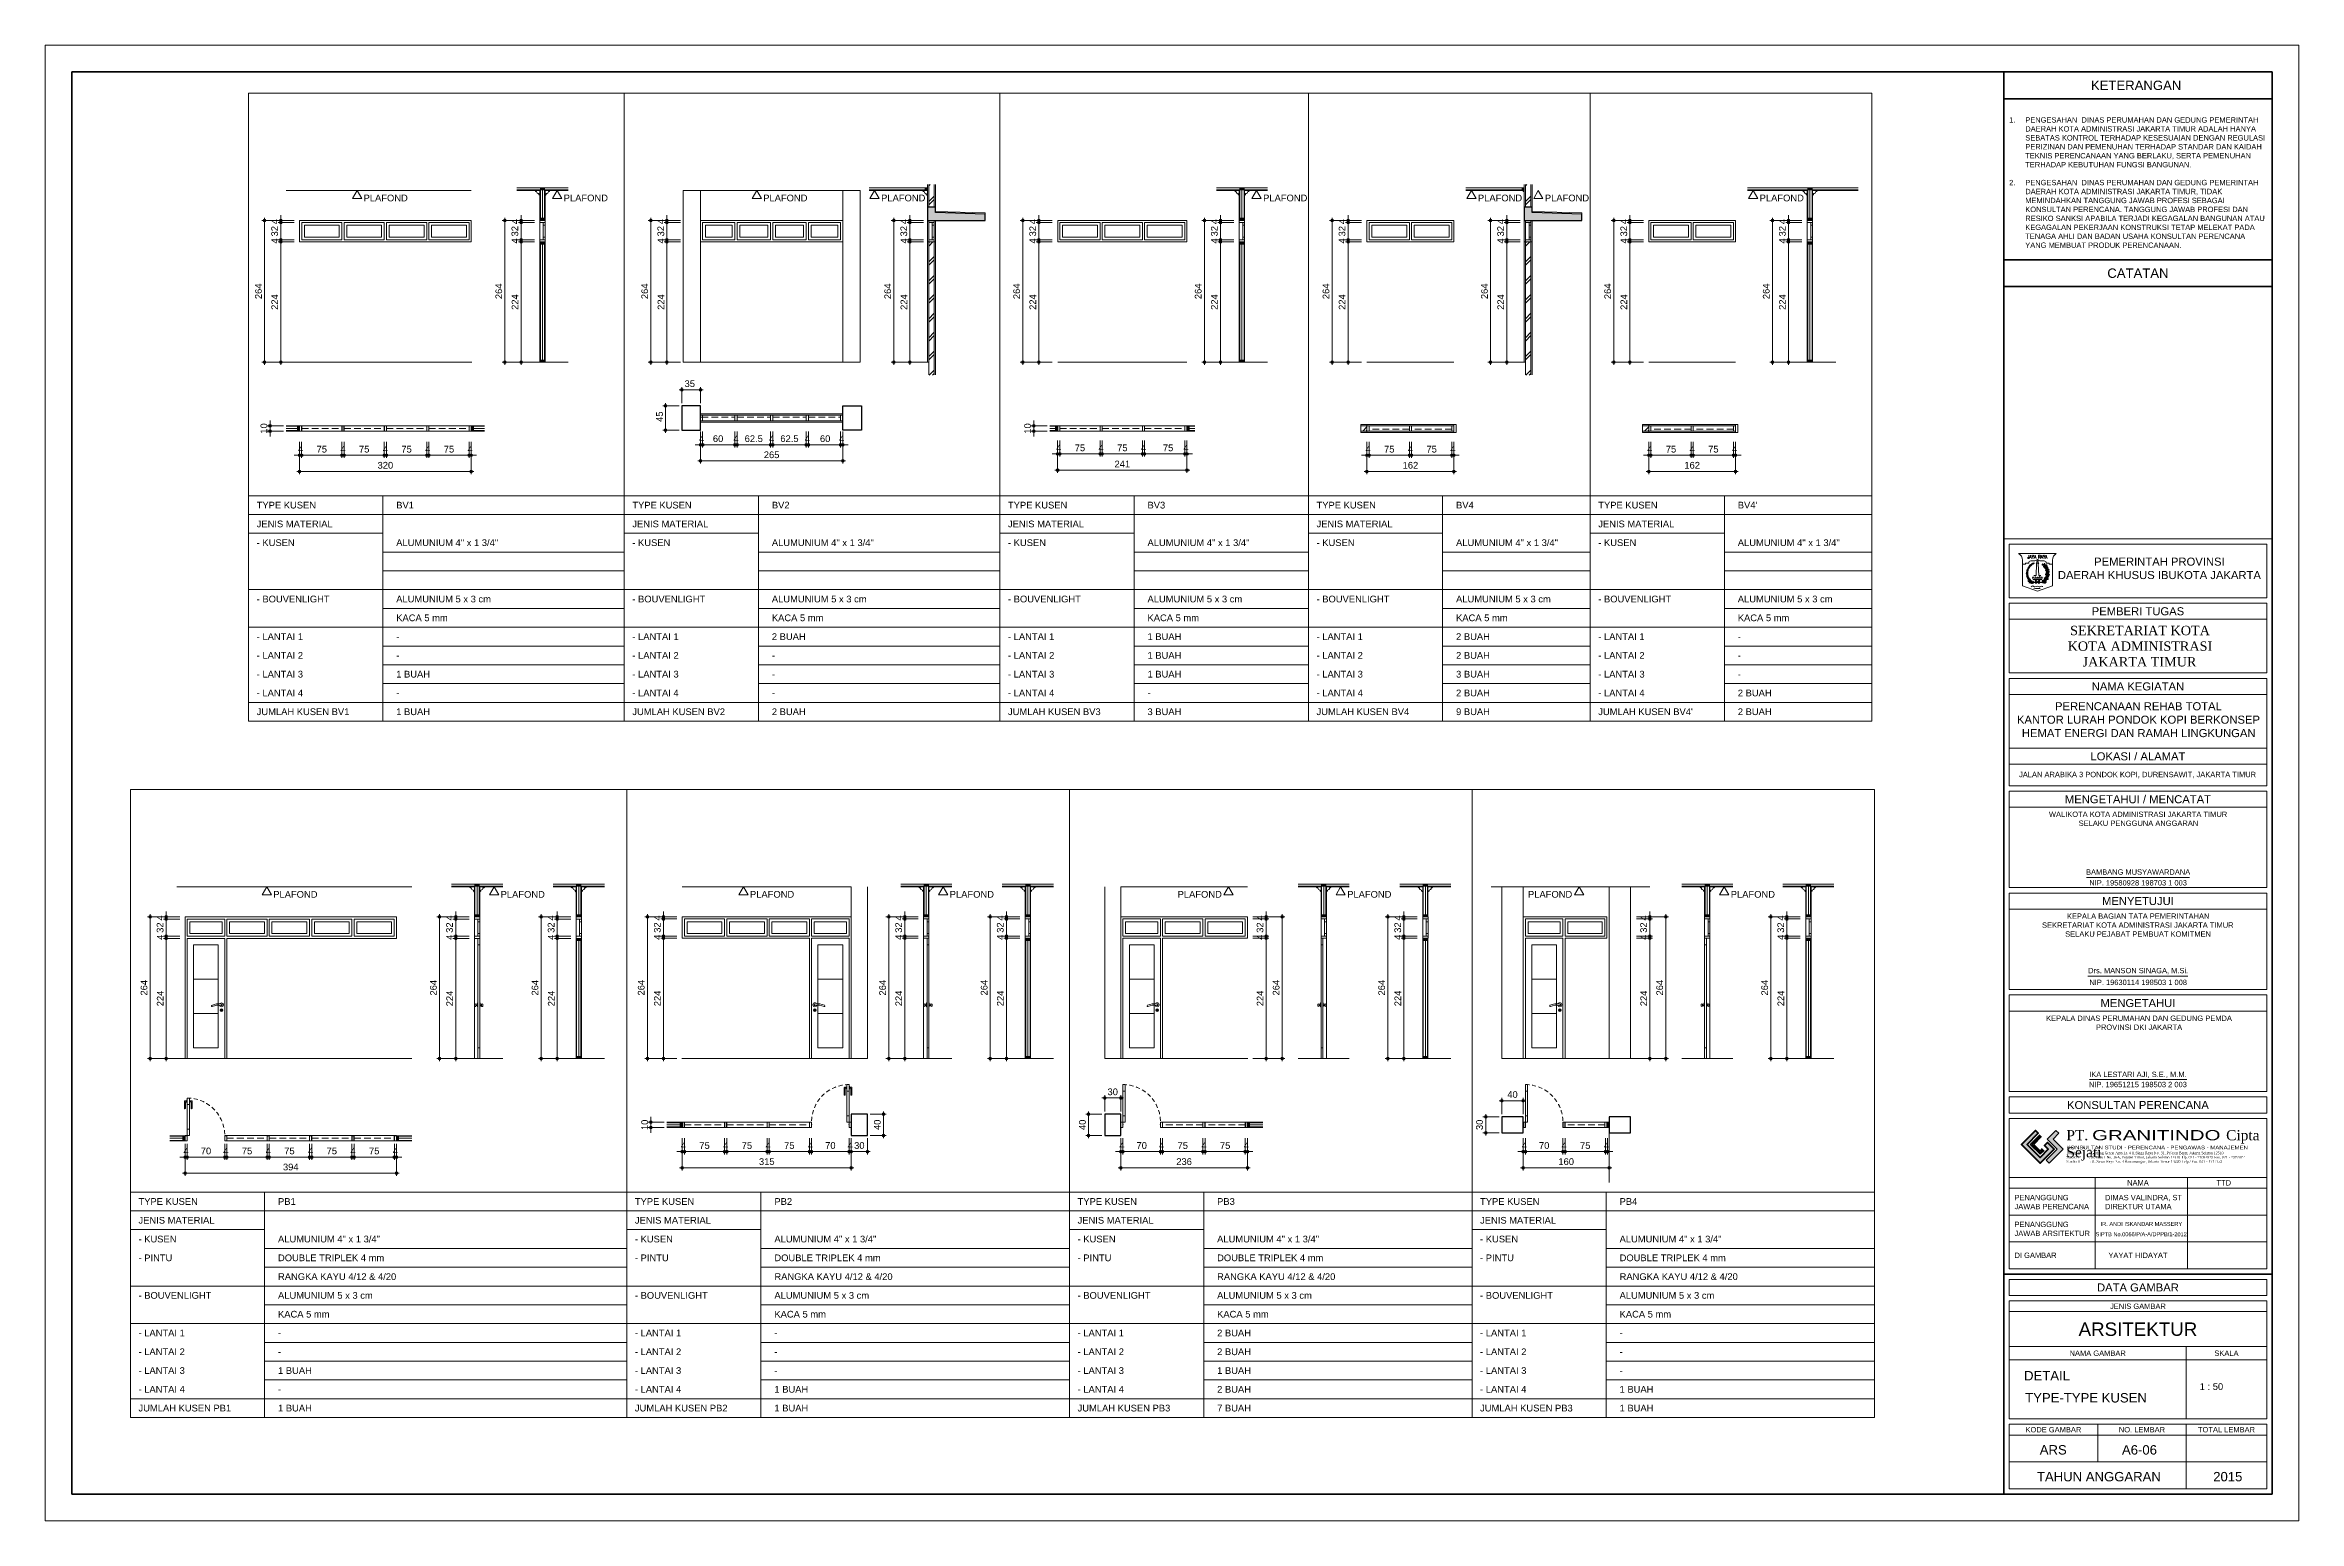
# Model space of a CAD drawing. Header units: millimetres. Extents: x -11 to 1625, y -267 to 180.
# Drawn here: x 995.2 to 1079.2, y -157 to -102 of the extents above; entities that cross this region are included whole.
import ezdxf
from ezdxf.enums import TextEntityAlignment as Align

# ---------------------------------------------------------------- set-up
doc = ezdxf.new("R2010")
doc.units = ezdxf.units.MM
doc.linetypes.add('HIDDEN', pattern=[0.375, 0.25, -0.125])
for name, color, linetype, lineweight in [('ars', 11, 'Continuous', 5), ('blk', 1, 'Continuous', 30), ('dinding', 5, 'Continuous', 15), ('GRS KOP', 1, 'Continuous', 35), ('KOLOM', 1, 'Continuous', 30), ('kop', 7, 'Continuous', 20), ('kus', 63, 'Continuous', 15), ('lan', 7, 'Continuous', 15), ('logo', 7, 'Continuous', 50), ('not', 7, 'Continuous', 20), ('PARTISI', 190, 'Continuous', 9), ('pla', 213, 'Continuous', 15), ('sol kol', 8, 'Continuous', 0), ('tem', 5, 'Continuous', 20), ('u', 6, 'Continuous', 20)]:
    doc.layers.add(name, color=color, linetype=linetype, lineweight=lineweight)
doc.styles.add('BARU', font='complex.shx')
doc.styles.add('S', font='SIMPLEX', dxfattribs={"width": 1.1})
doc.styles.get("Standard").update_dxf_attribs({"font": 'ARIALUNI.TTF'})
doc.dimstyles.new('SK 50', dxfattribs={"dimtxt": 0.25, "dimasz": 0.1, "dimexe": 0, "dimexo": 0, "dimgap": 0.1, "dimtad": 1, "dimdec": 0, "dimlfac": 50, "dimzin": 12, "dimdsep": 46, "dimtxsty": 'Standard', "dimblk": 'BULAT', "dimcen": 0.1, "dimclrd": 256, "dimclre": 256, "dimclrt": 256, "dimadec": 0, "dimazin": 3, "dimtfac": 1, "dimtdec": 0, "dimtofl": 0, "dimtmove": 0, "dimatfit": 3, "dimldrblk": 'BULAT', "dimfxl": 0, "dimtolj": 1, "dimtzin": 0, "dimlwd": -1, "dimlwe": -1, "dimarcsym": 0})

msp = doc.modelspace()

# ---------------------------------------------------------------- texts
at = {"layer": 'not'}
for s, p in [('TYPE KUSEN', (1003.1011015, -119.269508)), ('BV1', (1008.3011015, -119.269508)), ('TYPE KUSEN', (1017.1011015, -119.269508)), ('BV2', (1022.3011015, -119.269508)), ('TYPE KUSEN', (1031.1011015, -119.269508)), ('BV3', (1036.3011015, -119.269508)), ('TYPE KUSEN', (1042.6011015, -119.269508)), ('BV4', (1047.8011015, -119.269508)), ('TYPE KUSEN', (1053.1011015, -119.269508)), ("BV4'", (1058.3011015, -119.269508)), ('JENIS MATERIAL', (1003.1011015, -119.969508)), ('JENIS MATERIAL', (1017.1011015, -119.969508)), ('JENIS MATERIAL', (1031.1011015, -119.969508)), ('JENIS MATERIAL', (1042.6011015, -119.969508)), ('JENIS MATERIAL', (1053.1011015, -119.969508)), ('- KUSEN', (1003.1011015, -120.669508)), ('ALUMUNIUM 4" x 1 3/4"', (1008.3011015, -120.669508)), ('- KUSEN', (1017.1011015, -120.669508)), ('ALUMUNIUM 4" x 1 3/4"', (1022.3011015, -120.669508)), ('- KUSEN', (1031.1011015, -120.669508)), ('ALUMUNIUM 4" x 1 3/4"', (1036.3011015, -120.669508)), ('- KUSEN', (1042.6011015, -120.669508)), ('ALUMUNIUM 4" x 1 3/4"', (1047.8011015, -120.669508)), ('- KUSEN', (1053.1011015, -120.669508)), ('ALUMUNIUM 4" x 1 3/4"', (1058.3011015, -120.669508)), ('- BOUVENLIGHT', (1003.1011015, -122.769508)), ('ALUMUNIUM 5 x 3 cm', (1008.3011015, -122.769508)), ('- BOUVENLIGHT', (1017.1011015, -122.769508)), ('ALUMUNIUM 5 x 3 cm', (1022.3011015, -122.769508)), ('- BOUVENLIGHT', (1031.1011015, -122.769508)), ('ALUMUNIUM 5 x 3 cm', (1036.3011015, -122.769508)), ('- BOUVENLIGHT', (1042.6011015, -122.769508)), ('ALUMUNIUM 5 x 3 cm', (1047.8011015, -122.769508)), ('- BOUVENLIGHT', (1053.1011015, -122.769508)), ('ALUMUNIUM 5 x 3 cm', (1058.3011015, -122.769508)), ('KACA 5 mm', (1008.3011015, -123.469508)), ('KACA 5 mm', (1022.3011015, -123.469508)), ('KACA 5 mm', (1036.3011015, -123.469508)), ('KACA 5 mm', (1047.8011015, -123.469508)), ('KACA 5 mm', (1058.3011015, -123.469508)), ('- LANTAI 1', (1003.1011015, -124.169508)), ('-', (1008.3011015, -124.169508)), ('- LANTAI 1', (1017.1011015, -124.169508)), ('2 BUAH', (1022.3011015, -124.169508)), ('- LANTAI 1', (1031.1011015, -124.169508)), ('1 BUAH', (1036.3011015, -124.169508)), ('- LANTAI 1', (1042.6011015, -124.169508)), ('2 BUAH', (1047.8011015, -124.169508)), ('- LANTAI 1', (1053.1011015, -124.169508)), ('-', (1058.3011015, -124.169508)), ('- LANTAI 2', (1003.1011015, -124.869508)), ('-', (1008.3011015, -124.869508)), ('- LANTAI 2', (1017.1011015, -124.869508)), ('-', (1022.3011015, -124.869508)), ('- LANTAI 2', (1031.1011015, -124.869508)), ('1 BUAH', (1036.3011015, -124.869508)), ('- LANTAI 2', (1042.6011015, -124.869508)), ('2 BUAH', (1047.8011015, -124.869508)), ('- LANTAI 2', (1053.1011015, -124.869508)), ('-', (1058.3011015, -124.869508)), ('- LANTAI 3', (1003.1011015, -125.569508)), ('1 BUAH', (1008.3011015, -125.569508)), ('- LANTAI 3', (1017.1011015, -125.569508)), ('-', (1022.3011015, -125.569508)), ('- LANTAI 3', (1031.1011015, -125.569508)), ('1 BUAH', (1036.3011015, -125.569508)), ('- LANTAI 3', (1042.6011015, -125.569508)), ('3 BUAH', (1047.8011015, -125.569508)), ('- LANTAI 3', (1053.1011015, -125.569508)), ('-', (1058.3011015, -125.569508)), ('JUMLAH KUSEN BV1', (1003.1011015, -126.969508)), ('- LANTAI 4', (1003.1011015, -126.269508)), ('-', (1008.3011015, -126.269508)), ('1 BUAH', (1008.3011015, -126.969508)), ('JUMLAH KUSEN BV2', (1017.1011015, -126.969508)), ('- LANTAI 4', (1017.1011015, -126.269508)), ('-', (1022.3011015, -126.269508)), ('2 BUAH', (1022.3011015, -126.969508)), ('JUMLAH KUSEN BV3', (1031.1011015, -126.969508)), ('- LANTAI 4', (1031.1011015, -126.269508)), ('3 BUAH', (1036.3011015, -126.969508)), ('-', (1036.3011015, -126.269508)), ('JUMLAH KUSEN BV4', (1042.6011015, -126.969508)), ('- LANTAI 4', (1042.6011015, -126.269508)), ('9 BUAH', (1047.8011015, -126.969508)), ('2 BUAH', (1047.8011015, -126.269508)), ("JUMLAH KUSEN BV4'", (1053.1011015, -126.969508)), ('- LANTAI 4', (1053.1011015, -126.269508)), ('2 BUAH', (1058.3011015, -126.269508)), ('2 BUAH', (1058.3011015, -126.969508)), ('TYPE KUSEN', (998.6957723, -145.2207819)), ('PB1', (1003.8957723, -145.2207819)), ('TYPE KUSEN', (1017.1957723, -145.2207819)), ('PB2', (1022.3957723, -145.2207819)), ('TYPE KUSEN', (1033.6957723, -145.2207819)), ('PB3', (1038.8957723, -145.2207819)), ('TYPE KUSEN', (1048.6957723, -145.2207819)), ('PB4', (1053.8957723, -145.2207819)), ('JENIS MATERIAL', (998.6957723, -145.9207819)), ('JENIS MATERIAL', (1017.1957723, -145.9207819)), ('JENIS MATERIAL', (1033.6957723, -145.9207819)), ('JENIS MATERIAL', (1048.6957723, -145.9207819)), ('- KUSEN', (998.6957723, -146.6207819)), ('ALUMUNIUM 4" x 1 3/4"', (1003.8957723, -146.6207819)), ('- KUSEN', (1017.1957723, -146.6207819)), ('ALUMUNIUM 4" x 1 3/4"', (1022.3957723, -146.6207819)), ('- KUSEN', (1033.6957723, -146.6207819)), ('ALUMUNIUM 4" x 1 3/4"', (1038.8957723, -146.6207819)), ('- KUSEN', (1048.6957723, -146.6207819)), ('ALUMUNIUM 4" x 1 3/4"', (1053.8957723, -146.6207819)), ('- PINTU', (998.6957723, -147.3207819)), ('DOUBLE TRIPLEK 4 mm ', (1003.8957723, -147.3207819)), ('RANGKA KAYU 4/12 & 4/20', (1003.8957723, -148.0207819)), ('- PINTU', (1017.1957723, -147.3207819)), ('DOUBLE TRIPLEK 4 mm ', (1022.3957723, -147.3207819)), ('RANGKA KAYU 4/12 & 4/20', (1022.3957723, -148.0207819)), ('- PINTU', (1033.6957723, -147.3207819)), ('DOUBLE TRIPLEK 4 mm ', (1038.8957723, -147.3207819)), ('RANGKA KAYU 4/12 & 4/20', (1038.8957723, -148.0207819)), ('- PINTU', (1048.6957723, -147.3207819)), ('DOUBLE TRIPLEK 4 mm ', (1053.8957723, -147.3207819)), ('RANGKA KAYU 4/12 & 4/20', (1053.8957723, -148.0207819)), ('- BOUVENLIGHT', (998.6957723, -148.7207819)), ('ALUMUNIUM 5 x 3 cm', (1003.8957723, -148.7207819)), ('- BOUVENLIGHT', (1017.1957723, -148.7207819)), ('ALUMUNIUM 5 x 3 cm', (1022.3957723, -148.7207819)), ('- BOUVENLIGHT', (1033.6957723, -148.7207819)), ('ALUMUNIUM 5 x 3 cm', (1038.8957723, -148.7207819)), ('- BOUVENLIGHT', (1048.6957723, -148.7207819)), ('ALUMUNIUM 5 x 3 cm', (1053.8957723, -148.7207819)), ('KACA 5 mm', (1003.8957723, -149.4207819)), ('KACA 5 mm', (1022.3957723, -149.4207819)), ('KACA 5 mm', (1038.8957723, -149.4207819)), ('KACA 5 mm', (1053.8957723, -149.4207819)), ('- LANTAI 1', (998.6957723, -150.1207819)), ('-', (1003.8957723, -150.1207819)), ('- LANTAI 1', (1017.1957723, -150.1207819)), ('-', (1022.3957723, -150.1207819)), ('- LANTAI 1', (1033.6957723, -150.1207819)), ('2 BUAH', (1038.8957723, -150.1207819)), ('- LANTAI 1', (1048.6957723, -150.1207819)), ('-', (1053.8957723, -150.1207819)), ('- LANTAI 2', (998.6957723, -150.8207819)), ('-', (1003.8957723, -150.8207819)), ('- LANTAI 2', (1017.1957723, -150.8207819)), ('-', (1022.3957723, -150.8207819)), ('- LANTAI 2', (1033.6957723, -150.8207819)), ('2 BUAH', (1038.8957723, -150.8207819)), ('- LANTAI 2', (1048.6957723, -150.8207819)), ('-', (1053.8957723, -150.8207819)), ('- LANTAI 3', (998.6957723, -151.5207819)), ('- LANTAI 4', (998.6957723, -152.2207819)), ('1 BUAH', (1003.8957723, -151.5207819)), ('- LANTAI 3', (1017.1957723, -151.5207819)), ('- LANTAI 4', (1017.1957723, -152.2207819)), ('-', (1022.3957723, -151.5207819)), ('1 BUAH', (1022.3957723, -152.2207819)), ('- LANTAI 3', (1033.6957723, -151.5207819)), ('- LANTAI 4', (1033.6957723, -152.2207819)), ('2 BUAH', (1038.8957723, -152.2207819)), ('1 BUAH', (1038.8957723, -151.5207819)), ('- LANTAI 3', (1048.6957723, -151.5207819)), ('- LANTAI 4', (1048.6957723, -152.2207819)), ('-', (1053.8957723, -151.5207819)), ('1 BUAH', (1053.8957723, -152.2207819)), ('JUMLAH KUSEN PB1', (998.6957723, -152.9207819)), ('-', (1003.8957723, -152.2207819)), ('1 BUAH', (1003.8957723, -152.9207819)), ('JUMLAH KUSEN PB2', (1017.1957723, -152.9207819)), ('1 BUAH', (1022.3957723, -152.9207819)), ('JUMLAH KUSEN PB3', (1033.6957723, -152.9207819)), ('7 BUAH', (1038.8957723, -152.9207819)), ('JUMLAH KUSEN PB3', (1048.6957723, -152.9207819)), ('1 BUAH', (1053.8957723, -152.9207819))]:
    msp.add_text(s, height=0.25, dxfattribs=at).set_placement(p)

# ---------------------------------------------------------------- blocks, each defined once
blk = doc.blocks.new('logo granitindo baru')
at = {"layer": 'logo'}
for points in [[(1.03, 1.463), (0.916, 1.574), (0.366, 1.024), (1.1, 0.289), (1.652, 0.843), (1.392, 1.098), (1.281, 0.987), (1.423, 0.84), (1.102, 0.519), (0.594, 1.025)], [(1.721, 1.576), (1.381, 1.236), (1.771, 0.842), (1.341, 0.407), (1.454, 0.294), (2.001, 0.844), (1.609, 1.237), (1.835, 1.464)]]:
    blk.add_hatch(color=8, dxfattribs=at).paths.add_polyline_path(points)
blk.add_lwpolyline([(1.03, 1.463), (0.916, 1.574), (0.366, 1.024), (1.1, 0.289), (1.652, 0.843), (1.392, 1.098), (1.281, 0.987), (1.423, 0.84), (1.102, 0.519), (0.594, 1.025), (1.03, 1.463), (0.916, 1.574)], dxfattribs=at)
at = {"layer": 'logo', "lineweight": 13}
for points in [[(1.089, 1.403), (0.713, 1.026), (1.101, 0.638), (1.258, 0.794)], [(1.112, 1.38), (0.759, 1.026), (1.101, 0.683), (1.235, 0.817)], [(1.134, 1.357), (0.803, 1.026), (1.101, 0.728), (1.213, 0.839)], [(1.157, 1.334), (0.85, 1.026), (1.101, 0.775), (1.189, 0.863)]]:
    blk.add_lwpolyline(points, dxfattribs=at)
at = {"layer": 'logo', "lineweight": 0}
blk.add_lwpolyline([(1.721, 1.576), (1.381, 1.236), (1.771, 0.842), (1.341, 0.407), (1.454, 0.294), (2.001, 0.844), (1.609, 1.237), (1.835, 1.464), (1.721, 1.576)], dxfattribs=at)
at = {"layer": 'logo', "insert": (2.134, 0.975), "char_height": 0.1, "attachment_point": 1}
blk.add_mtext_dynamic_manual_height_columns('{\\f@Arial Unicode MS|b0|i0|c0|p34;\\H1.4x;\\W1.2;KONSULTAN STUDI - PERENCANA - PENGAWAS - MANAJEMEN\\fTimes New Roman|b0|i0|c0|p18;\\P\\pt0.9;\\H0.71429x;\\W1;Domisili ^I: Gedung Graha Arsa Lt. 4 Jl.Siaga Raya No. 31, Pejaten Barat, Jakarta Selatan 12510\\PStudio I ^I: Jl. Batu I No. 36A, Pejaten Timur, Jakarta Selatan 12510 Tlp. 021 - 71082879 Fax. 021 - 7972072\\PStudio II          : Jl. Sawo Raya No. 4 Rawamangun, Jakarta Timur 13220 Telp / Fax. 021 - 4717152}', width=9.56937, gutter_width=0, heights=[1.67], dxfattribs=at)
at = {"layer": 'logo', "insert": (2.134, 1.589), "char_height": 0.4, "width": 7.66452, "attachment_point": 1}
blk.add_mtext('{\\fTimes New Roman|b0|i0|c0|p18;PT. \\fCityBlueprint|b0|i0|c2|p2;\\W1.5;GRANITINDO \\fTimes New Roman|b0|i0|c0|p18;\\W1;Cipta Sejati}', dxfattribs=at)
blk = doc.blocks.new('kop')
at = {"layer": 'ars'}
for p, q in [((74.521, 35.599), (74.496, 35.614)), ((74.534, 35.595), (74.538, 35.581)), ((74.578, 35.526), (74.553, 35.541)), ((74.578, 35.526), (74.581, 35.555)), ((74.6, 35.468), (74.612, 35.457)), ((74.614, 35.467), (74.614, 35.452)), ((74.634, 35.366), (74.615, 35.388)), ((74.631, 35.289), (74.635, 35.273)), ((74.634, 35.366), (74.643, 35.394)), ((74.642, 35.304), (74.637, 35.29)), ((74.472, 34.989), (74.502, 34.992)), ((74.537, 35.048), (74.537, 35.078)), ((74.552, 35.066), (74.578, 35.081)), ((74.621, 35.202), (74.607, 35.228)), ((74.621, 35.202), (74.64, 35.225))]:
    blk.add_line(p, q, dxfattribs=at)
for centre, radius, start, end in [((73.816, 35.253), 0.061, 2.2926, 66.75394), ((73.901, 35.312), 0.061, 182.2926, 246.75394), ((73.906, 35.362), 0.061, 172.39949, 236.86083), ((73.812, 35.319), 0.061, 352.39949, 56.86083), ((73.916, 35.414), 0.061, 164.61904, 229.08037), ((73.817, 35.384), 0.061, 344.61904, 49.08037), ((73.933, 35.316), 0.061, 120.67989, 185.14122), ((74.278, 35.315), 0.405, 114.0856, 237.63251), ((73.842, 35.364), 0.061, 300.67989, 5.14122), ((73.923, 35.456), 0.0488, 158.86486, 223.3262), ((73.936, 35.271), 0.061, 130.573, 195.03434), ((73.852, 35.424), 0.061, 292.89943, 357.36077), ((73.937, 35.365), 0.061, 112.89943, 177.36077), ((73.842, 35.44), 0.0488, 338.86486, 43.3262), ((73.837, 35.302), 0.061, 310.573, 15.03434), ((73.873, 35.469), 0.0488, 287.14526, 351.60659), ((73.935, 35.415), 0.0488, 107.14526, 171.60659), ((73.942, 35.493), 0.0488, 150.29963, 214.76097), ((73.859, 35.489), 0.0488, 330.29963, 34.76097), ((73.948, 35.451), 0.0488, 98.58003, 163.04136), ((73.894, 35.513), 0.0488, 278.58003, 343.04136), ((73.961, 35.528), 0.0488, 145.79893, 210.26027), ((73.879, 35.531), 0.0488, 325.79893, 30.26027), ((73.916, 35.552), 0.0488, 274.07933, 338.54067), ((73.965, 35.485), 0.0488, 94.07933, 158.54067), ((73.985, 35.56), 0.0488, 139.36791, 203.82924), ((73.904, 35.572), 0.0488, 319.36791, 23.82924), ((73.984, 35.517), 0.0488, 87.6483, 152.10964), ((73.943, 35.589), 0.0488, 267.6483, 332.10964), ((74.012, 35.589), 0.0488, 133.84164, 198.30297), ((73.932, 35.609), 0.0488, 313.84164, 18.30297), ((74.007, 35.547), 0.0488, 82.12203, 146.58337), ((73.973, 35.622), 0.0488, 262.12203, 326.58337), ((74.036, 35.612), 0.0439, 126.62395, 191.08528), ((73.967, 35.639), 0.0439, 306.62395, 11.08528), ((74.026, 35.575), 0.0439, 74.90434, 139.36568), ((74.005, 35.646), 0.0439, 254.90434, 319.36568), ((74, 35.656), 0.0352, 303.96096, 8.42229), ((74.054, 35.632), 0.0352, 123.96096, 188.42229), ((74.045, 35.603), 0.0352, 72.24135, 136.70269), ((74.03, 35.66), 0.0352, 252.24135, 316.70269), ((74.027, 35.676), 0.0352, 297.74061, 2.20194), ((74.078, 35.647), 0.0352, 117.74061, 182.20194), ((74.066, 35.619), 0.0352, 66.021, 130.48234), ((74.057, 35.677), 0.0352, 246.021, 310.48234), ((74.097, 35.661), 0.0281, 113.40069, 177.86202), ((74.058, 35.688), 0.0281, 293.40069, 357.86202), ((74.086, 35.64), 0.0281, 61.68108, 126.14242), ((74.082, 35.687), 0.0281, 241.68108, 306.14242), ((74.082, 35.701), 0.0281, 293.40069, 357.86202), ((74.121, 35.674), 0.0281, 113.40069, 177.86202), ((74.11, 35.653), 0.0281, 61.68108, 126.14242), ((74.106, 35.7), 0.0281, 241.68108, 306.14242), ((74.117, 35.713), 0.0281, 260.93685, 325.39819), ((74.136, 35.669), 0.0281, 80.93685, 145.39819), ((74.232, 35.315), 0.405, 302.36749, 44.48513), ((74.485, 35.674), 0.0613, 235.51536, 280.6207), ((74.445, 35.613), 0.0507, 1.42482, 71.62404), ((74.541, 35.601), 0.0613, 235.51536, 280.6207), ((74.589, 35.652), 0.0795, 151.18188, 225.99565), ((74.502, 35.54), 0.0507, 1.42482, 71.62404), ((74.526, 35.44), 0.0795, 20.9123, 95.72607), ((74.592, 35.547), 0.0795, 200.9123, 275.72607), ((74.464, 35.633), 0.0795, 331.18188, 45.99565), ((74.611, 35.596), 0.0507, 162.59462, 232.79384), ((74.623, 35.449), 0.0613, 217.22881, 262.33415), ((74.538, 35.6), 0.0613, 313.59796, 358.7033), ((74.663, 35.361), 0.0795, 171.16409, 245.97786), ((74.552, 35.301), 0.0795, 351.16409, 65.97786), ((74.566, 35.403), 0.0507, 343.13827, 53.33749), ((74.562, 35.252), 0.0507, 331.52956, 41.72878), ((74.684, 35.504), 0.0795, 133.19986, 208.01363), ((74.559, 35.525), 0.0795, 313.19986, 28.01363), ((74.682, 35.427), 0.0507, 150.06789, 220.26711), ((74.688, 35.241), 0.0507, 128.27812, 198.47734), ((74.721, 35.315), 0.0795, 113.30268, 188.11645), ((74.611, 35.377), 0.0795, 293.30268, 8.11645), ((74.611, 35.447), 0.0613, 301.07123, 346.17657), ((73.829, 35.191), 0.061, 12.66278, 77.12411), ((73.902, 35.264), 0.061, 192.66278, 257.12411), ((73.907, 35.225), 0.061, 200.21515, 264.67648), ((73.844, 35.143), 0.061, 20.21515, 84.67648), ((73.921, 35.183), 0.061, 206.16011, 270.62144), ((73.867, 35.095), 0.061, 26.16011, 90.62144), ((73.943, 35.23), 0.061, 140.94317, 205.40451), ((73.841, 35.243), 0.061, 320.94317, 25.40451), ((73.941, 35.145), 0.061, 208.50798, 272.96932), ((73.891, 35.055), 0.061, 28.50798, 92.96932), ((73.957, 35.19), 0.061, 140.94317, 205.40451), ((73.854, 35.203), 0.061, 320.94317, 25.40451), ((73.921, 35.015), 0.061, 40.03108, 104.49242), ((73.953, 35.113), 0.061, 220.03108, 284.49242), ((73.974, 35.153), 0.061, 146.90284, 211.36418), ((73.871, 35.155), 0.061, 326.90284, 31.36418), ((73.956, 34.978), 0.061, 49.20062, 113.66196), ((73.971, 35.08), 0.061, 229.20062, 293.66196), ((73.997, 35.115), 0.061, 146.69526, 211.1566), ((73.893, 35.117), 0.061, 326.69526, 31.1566), ((74.021, 35.084), 0.061, 144.86352, 209.32486), ((73.918, 35.089), 0.061, 324.86352, 29.32486), ((73.99, 34.949), 0.061, 44.42228, 108.88361), ((74.014, 35.049), 0.061, 224.42228, 288.88361), ((74.049, 35.054), 0.061, 144.49027, 208.9516), ((73.946, 35.059), 0.061, 324.49027, 28.9516), ((74.08, 35.031), 0.061, 156.18026, 220.64159), ((73.978, 35.016), 0.061, 336.18026, 40.64159), ((74.567, 35.052), 0.0795, 137.1076, 211.92137), ((74.441, 35.064), 0.0795, 317.1076, 31.92137), ((74.547, 34.969), 0.0507, 83.44322, 153.64244), ((74.537, 35.042), 0.0613, 234.44656, 279.55191), ((74.569, 34.993), 0.0612, 69.89618, 144.70994), ((74.541, 35.085), 0.0612, 249.89618, 324.70994), ((74.582, 35.119), 0.0613, 176.98724, 222.09259), ((74.509, 35.12), 0.0507, 302.89671, 13.09593), ((74.644, 35.186), 0.0795, 153.08913, 227.9029), ((74.627, 35.286), 0.0613, 205.62009, 250.72544), ((74.52, 35.163), 0.0795, 333.08913, 47.9029), ((74.629, 35.078), 0.0507, 106.58179, 176.78101), ((74.591, 35.141), 0.0613, 257.58513, 302.69047), ((74.602, 35.228), 0.0795, 271.02002, 345.83379), ((74.68, 35.129), 0.0795, 91.02002, 165.83379), ((74.63, 35.285), 0.0613, 279.28146, 324.3868)]:
    blk.add_arc(centre, radius, start, end, dxfattribs=at)
at = {"layer": 'ars', "color": 11}
for centre, radius, start, end in [((74.491, 34.995), 0.0613, 158.86957, 203.97492), ((74.422, 35.02), 0.0507, 284.77904, 354.97826), ((74.44, 34.986), 0.016, 270, 302.36749)]:
    blk.add_arc(centre, radius, start, end, dxfattribs=at)
at = {"layer": 'ars'}
for points, start_tangent, end_tangent in [([(74.461, 35.651), (74.466, 35.634), (74.45, 35.624), (74.429, 35.623), (74.426, 35.64), (74.439, 35.661), (74.444, 35.672), (74.461, 35.663), (74.461, 35.651)], (0.714442, -0.699695), (0.714442, -0.699695)), ([(74.518, 35.578), (74.523, 35.561), (74.507, 35.551), (74.486, 35.55), (74.483, 35.567), (74.496, 35.588), (74.501, 35.599), (74.518, 35.589), (74.518, 35.578)], (0.714442, -0.699695), (0.714442, -0.699695)), ([(74.594, 35.435), (74.593, 35.416), (74.574, 35.412), (74.555, 35.418), (74.556, 35.435), (74.576, 35.451), (74.584, 35.459), (74.597, 35.445), (74.594, 35.435)], (0.458819, -0.88853), (0.458819, -0.88853)), ([(74.596, 35.277), (74.591, 35.26), (74.572, 35.259), (74.554, 35.269), (74.559, 35.285), (74.581, 35.297), (74.591, 35.303), (74.601, 35.287), (74.596, 35.277)], (0.270637, -0.962681), (0.270637, -0.962681)), ([(74.571, 35.605), (74.582, 35.591), (74.6, 35.598), (74.612, 35.615), (74.601, 35.627), (74.576, 35.629), (74.564, 35.631), (74.562, 35.612), (74.571, 35.605)], (0.149901, -0.988701), (0.149901, -0.988701)), ([(74.644, 35.445), (74.652, 35.429), (74.671, 35.432), (74.687, 35.445), (74.678, 35.46), (74.654, 35.467), (74.643, 35.472), (74.637, 35.453), (74.644, 35.445)], (-0.068112, -0.997678), (-0.068112, -0.997678)), ([(74.66, 35.272), (74.661, 35.253), (74.68, 35.25), (74.699, 35.256), (74.697, 35.273), (74.677, 35.288), (74.669, 35.297), (74.656, 35.282), (74.66, 35.272)], (-0.433585, -0.901113), (-0.433585, -0.901113)), ([(74.463, 35.013), (74.447, 35.004), (74.433, 35.018), (74.428, 35.037), (74.443, 35.045), (74.467, 35.037), (74.479, 35.034), (74.474, 35.016), (74.463, 35.013)], (-0.515761, -0.856733), (-0.515761, -0.856733)), ([(74.551, 35.127), (74.539, 35.113), (74.521, 35.122), (74.51, 35.139), (74.522, 35.151), (74.547, 35.151), (74.559, 35.152), (74.56, 35.133), (74.551, 35.127)], (-0.223771, -0.974642), (-0.223771, -0.974642)), ([(74.549, 35.011), (74.537, 34.997), (74.548, 34.981), (74.566, 34.972), (74.576, 34.985), (74.573, 35.01), (74.573, 35.022), (74.554, 35.021), (74.549, 35.011)], (-0.942817, -0.33331), (-0.942817, -0.33331)), ([(74.614, 35.117), (74.608, 35.1), (74.624, 35.089), (74.645, 35.088), (74.649, 35.104), (74.636, 35.126), (74.631, 35.137), (74.614, 35.128), (74.614, 35.117)], (-0.735998, -0.676983), (-0.735998, -0.676983))]:
    blk.add_spline(points, degree=3, dxfattribs=dict(at, start_tangent=start_tangent, end_tangent=end_tangent))
for points in [[(74.445, 34.97), (74.47, 34.975), (74.522, 34.973), (74.56, 34.955)], [(74.445, 34.97), (74.468, 34.959), (74.518, 34.947), (74.56, 34.955)]]:
    blk.add_spline(points, degree=3, dxfattribs=at)
at = {"layer": 'GRS KOP'}
for p, q in [((73, 1), (73, 54)), ((83, 1), (83, 54)), ((73, 53), (83, 53)), ((73, 47), (83, 47)), ((73, 46), (83, 46)), ((73, 9.2), (83, 9.2))]:
    blk.add_line(p, q, dxfattribs=at)
blk.add_lwpolyline([(1, 54), (83, 54), (83, 1), (1, 1)], close=True, dxfattribs=at)
at = {"layer": 'kop', "color": 7}
for p, q in [((84, 55), (0, 55)), ((0, 55), (0, 0)), ((84, 55), (84, 0)), ((84, 55), (84, 0)), ((74.205, 35.69), (74.305, 35.69)), ((74.225, 35.67), (74.205, 35.23)), ((74.235, 35.698), (74.275, 35.698)), ((74.285, 35.67), (74.305, 35.23)), ((74.075, 35.17), (74.124, 35.17)), ((74.075, 35.17), (74.095, 35.09)), ((74.095, 35.09), (74.415, 35.09)), ((74.124, 35.23), (74.124, 35.228)), ((74.124, 35.23), (74.205, 35.23)), ((74.124, 35.228), (74.129, 35.228)), ((74.124, 35.17), (74.134, 35.13)), ((74.134, 35.13), (74.376, 35.13)), ((74.195, 35.15), (74.235, 35.15)), ((74.275, 35.15), (74.315, 35.15)), ((74.305, 35.23), (74.386, 35.23)), ((74.376, 35.13), (74.386, 35.17)), ((74.381, 35.228), (74.386, 35.228)), ((74.386, 35.23), (74.386, 35.228)), ((74.386, 35.17), (74.435, 35.17)), ((74.415, 35.09), (74.435, 35.17)), ((0, 0), (84, 0))]:
    blk.add_line(p, q, dxfattribs=at)
at = {"layer": 'kop'}
for p, q in [((83, 36.6), (73, 36.6)), ((73.2, 34.4), (73.2, 36.4)), ((82.8, 36.4), (73.2, 36.4)), ((82.8, 34.4), (82.8, 36.4)), ((82.8, 34.4), (73.2, 34.4)), ((73.2, 31.6), (73.2, 34.2)), ((82.8, 34.2), (73.2, 34.2)), ((82.8, 31.6), (82.8, 34.2)), ((82.8, 33.6), (73.2, 33.6)), ((82.8, 31.6), (73.2, 31.6)), ((73.2, 27.4), (73.2, 31.4)), ((82.8, 31.4), (73.2, 31.4)), ((82.8, 27.4), (82.8, 31.4)), ((82.8, 30.8), (73.2, 30.8)), ((82.8, 28.8), (73.2, 28.8)), ((82.8, 28.2), (73.2, 28.2)), ((82.8, 27.4), (73.2, 27.4)), ((73.2, 23.6), (73.2, 27.2)), ((82.8, 27.2), (73.2, 27.2)), ((82.8, 23.6), (82.8, 27.2)), ((82.8, 26.6), (73.2, 26.6)), ((82.8, 23.6), (73.2, 23.6)), ((76.089, 23.976), (79.928, 23.976)), ((73.2, 19.8), (73.2, 23.4)), ((82.8, 23.4), (73.2, 23.4)), ((82.8, 22.8), (73.2, 22.8)), ((82.8, 19.8), (82.8, 23.4)), ((76.127, 20.296), (79.863, 20.296)), ((82.8, 19.8), (73.2, 19.8)), ((73.2, 16), (73.2, 19.6)), ((82.8, 19.6), (73.2, 19.6)), ((82.8, 16), (82.8, 19.6)), ((82.8, 19), (73.2, 19)), ((82.8, 16), (73.2, 16)), ((73.2, 9.4), (73.2, 15)), ((82.8, 15), (73.2, 15)), ((82.8, 9.4), (82.8, 15)), ((82.8, 12.8), (73.2, 12.8)), ((76.4, 9.4), (76.4, 12.8)), ((79.842, 9.4), (79.842, 12.8)), ((82.8, 12.4), (73.2, 12.4)), ((73.2, 12.4), (73.2, 11.4)), ((82.8, 11.4), (73.2, 11.4)), ((82.8, 10.4), (73.2, 10.4)), ((82.8, 9.4), (73.2, 9.4)), ((73.2, 7.8), (82.8, 7.8)), ((73.2, 6.5), (82.8, 6.5)), ((73.2, 6), (82.8, 6)), ((79.8, 3.8), (79.8, 6.5)), ((76.5, 2.2), (76.5, 3.6)), ((79.8, 1.2), (79.8, 3.6)), ((73.2, 3.2), (82.8, 3.2)), ((73.2, 2.2), (82.8, 2.2))]:
    blk.add_line(p, q, dxfattribs=at)
at = {"layer": 'kop', "color": 5}
for p, q in [((74.955, 36.05), (73.555, 36.05)), ((73.695, 35.81), (73.695, 34.85)), ((73.695, 35.65), (73.815, 35.65)), ((73.815, 35.69), (73.815, 35.65)), ((73.815, 35.69), (73.935, 35.69)), ((73.935, 35.73), (73.935, 35.69)), ((74.575, 35.73), (74.575, 35.69)), ((74.695, 35.69), (74.575, 35.69)), ((74.695, 35.69), (74.695, 35.65)), ((74.815, 35.65), (74.695, 35.65)), ((74.815, 35.81), (74.815, 34.85)), ((73.695, 34.85), (74.255, 34.65)), ((74.225, 34.95), (74.171, 35.022)), ((74.255, 34.986), (74.203, 35.046)), ((74.225, 34.95), (74.21, 34.93)), ((74.255, 34.986), (74.307, 35.046)), ((74.255, 34.65), (74.815, 34.85)), ((74.285, 34.95), (74.339, 35.022)), ((74.285, 34.95), (74.3, 34.93))]:
    blk.add_line(p, q, dxfattribs=at)
at = {"layer": 'kop', "color": 7}
for points in [[(74.235, 35.698), (74.233, 35.701), (74.231, 35.704), (74.229, 35.707), (74.228, 35.71), (74.227, 35.713), (74.227, 35.715), (74.226, 35.718), (74.226, 35.72), (74.226, 35.723), (74.226, 35.725), (74.226, 35.728), (74.226, 35.731), (74.226, 35.733), (74.227, 35.736), (74.228, 35.738), (74.229, 35.741), (74.23, 35.743), (74.232, 35.746), (74.234, 35.749), (74.236, 35.753), (74.24, 35.758), (74.244, 35.763), (74.249, 35.77), (74.255, 35.778)], [(74.275, 35.698), (74.277, 35.701), (74.279, 35.704), (74.281, 35.707), (74.282, 35.71), (74.283, 35.713), (74.283, 35.715), (74.284, 35.718), (74.284, 35.72), (74.284, 35.723), (74.284, 35.725), (74.284, 35.728), (74.284, 35.731), (74.284, 35.733), (74.283, 35.736), (74.282, 35.738), (74.281, 35.741), (74.28, 35.743), (74.278, 35.746), (74.276, 35.749), (74.274, 35.753), (74.27, 35.758), (74.266, 35.763), (74.261, 35.77), (74.255, 35.778)]]:
    blk.add_lwpolyline(points, dxfattribs=at)
at = {"layer": 'kop', "color": 1}
blk.add_lwpolyline([(74.07, 34.97), (74.44, 34.97)], close=True, dxfattribs=at)
at = {"layer": 'kop', "color": 5}
for points in [[(74.21, 34.97), (74.18, 34.93)], [(74.3, 34.97), (74.33, 34.93)]]:
    blk.add_lwpolyline(points, dxfattribs=at)
at = {"layer": 'kop'}
blk.add_lwpolyline([(76.189, 16.449), (79.826, 16.449)], dxfattribs=at)
for points in [[(73.2, 15.2), (82.8, 15.2), (82.8, 15.8), (73.2, 15.8)], [(73.2, 8.4), (82.8, 8.4), (82.8, 9), (73.2, 9)], [(73.2, 3.8), (82.8, 3.8), (82.8, 8.2), (73.2, 8.2)], [(73.2, 1.2), (82.8, 1.2), (82.8, 3.6), (73.2, 3.6)]]:
    blk.add_lwpolyline(points, close=True, dxfattribs=at)
at = {"layer": 'kop', "color": 5}
for centre, radius, start, end in [((73.419, 35.81), 0.276, 0, 60.51287), ((73.975, 35.73), 0.04, 90, 180), ((74.535, 35.73), 0.04, 0, 90), ((75.091, 35.81), 0.276, 119.48713, 180), ((74.187, 35.034), 0.02, 36.8699, 216.8699), ((74.323, 35.034), 0.02, 323.1301, 143.1301)]:
    blk.add_arc(centre, radius, start, end, dxfattribs=at)
at = {"layer": 'kop', "color": 7}
for centre, radius, start, end in [((74.198, 35.663), 0.0283, 15, 75), ((74.312, 35.663), 0.0283, 105, 165), ((74.079, 35.119), 0.12, 15, 65.38943), ((74.255, 35.15), 0.02, 0, 180), ((74.431, 35.119), 0.12, 114.61057, 165)]:
    blk.add_arc(centre, radius, start, end, dxfattribs=at)
at = {"layer": 'kop', "color": 1}
blk.add_arc((74.07, 34.986), 0.016, 237.63251, 270, dxfattribs=at)
at = {"layer": 'kop', "color": 5}
for points in [[(74.255, 35.83), (74.232, 35.807), (74.2, 35.793), (74.12, 35.782), (74.046, 35.777), (73.975, 35.77)], [(74.255, 35.83), (74.278, 35.807), (74.31, 35.793), (74.39, 35.782), (74.464, 35.777), (74.535, 35.77)], [(74.023, 34.99), (74.006, 34.984), (73.974, 34.992), (73.925, 35.01), (73.891, 35.041)], [(74.038, 34.971), (74.016, 34.967), (73.997, 34.959), (73.964, 34.956), (73.932, 34.964)], [(74.082, 34.965), (74.066, 34.956), (74.034, 34.952), (74.006, 34.952), (73.992, 34.948)], [(74.015, 34.807), (74.089, 34.844), (74.162, 34.807), (74.249, 34.833), (74.326, 34.809), (74.4, 34.83), (74.45, 34.817)], [(74.125, 34.97), (74.104, 34.959), (74.093, 34.947), (74.051, 34.932), (74.033, 34.937)], [(74.113, 34.984), (74.085, 34.986), (74.071, 34.993), (74.051, 34.993)], [(74.125, 34.97), (74.112, 34.996), (74.085, 35.02), (74.081, 35.031)], [(74.12, 34.747), (74.16, 34.759), (74.204, 34.744), (74.255, 34.753), (74.3, 34.744), (74.332, 34.758), (74.357, 34.749)]]:
    blk.add_spline(points, degree=3, dxfattribs=at)
at = {"xscale": 0.9500000000000455, "yscale": 0.9500000000000455, "zscale": 0.9500000000000455}
blk.add_blockref('logo granitindo baru', (73.307, 13.056), dxfattribs=at)
at = {"layer": 'kop'}
for s, height, p in [('KETERANGAN ', 0.35, (78, 53.5)), ('CATATAN', 0.35, (78, 46.5)), ('DAERAH KHUSUS IBUKOTA JAKARTA', 0.29998, (78.8, 35.25)), ('PEMERINTAH PROVINSI', 0.29998, (78.8, 35.75)), ('PEMBERI TUGAS', 0.3, (78, 33.9)), ('NAMA KEGIATAN', 0.3, (78, 31.1)), ('LOKASI / ALAMAT', 0.3, (78, 28.5)), ('JALAN ARABIKA 3 PONDOK KOPI, DURENSAWIT, JAKARTA TIMUR', 0.2, (77.986, 27.8)), ('MENGETAHUI / MENCATAT', 0.3, (78, 26.9)), ('BAMBANG MUSYAWARDANA', 0.19926, (78.007, 24.183)), ('NIP. 19580928 198703 1 003', 0.19926, (78.007, 23.78)), ('MENYETUJUI', 0.3, (78, 23.1)), ('Drs. MANSON SINAGA, M.Si.', 0.19926, (78.009, 20.496)), ('NIP. 19630114 198503 1 008', 0.19926, (78.009, 20.071)), ('MENGETAHUI', 0.3, (78, 19.3)), ('NIP. 19651215 198503 2 003', 0.2, (77.999, 16.264)), ('IKA LESTARI AJI, S.E., M.M.', 0.2, (77.999, 16.625)), ('KONSULTAN PERENCANA', 0.3, (78, 15.5)), ('NAMA', 0.2, (78, 12.6)), ('TTD', 0.2, (81.2, 12.6)), ('DATA GAMBAR', 0.3, (78, 8.7)), ('JENIS GAMBAR', 0.2, (78, 8)), ('ARSITEKTUR', 0.5, (78, 7.146)), ('NAMA GAMBAR', 0.2, (76.5, 6.25)), ('SKALA', 0.2, (81.3, 6.25)), ('KODE GAMBAR', 0.2, (74.85, 3.4)), ('NO. LEMBAR', 0.2, (78.15, 3.4)), ('TOTAL LEMBAR', 0.2, (81.3, 3.4)), ('ARS', 0.35, (74.844, 2.65)), ('TAHUN ANGGARAN', 0.35, (76.545, 1.65)), ('2015', 0.35, (81.349, 1.65))]:
    blk.add_text(s, height=height, dxfattribs=at).set_placement(p, align=Align.MIDDLE)
at = {"layer": 'kop', "color": 5, "style": 'BARU', "width": 0.9}
blk.add_text('JAYA RAYA', height=0.12, dxfattribs=at).set_placement((74.255, 35.93), align=Align.MIDDLE)
at = {"layer": 'kop'}
blk.add_text('SIPTB No.0066/P/A-A/DPPB/1-2012', height=0.15, dxfattribs=at).set_placement((78.122, 10.609), align=Align.CENTER)
for s, insert, char_height, width, attachment_point in [('\\pi-0.6,l0.6,t0.6;1.^IPENGESAHAN  DINAS PERUMAHAN DAN GEDUNG PEMERINTAH DAERAH KOTA ADMINISTRASI JAKARTA TIMUR ADALAH HANYA SEBATAS KONTROL TERHADAP KESESUAIAN DENGAN REGULASI PERIZINAN DAN PEMENUHAN TERHADAP STANDAR DAN KAIDAH TEKNIS PERENCANAAN YANG BERLAKU, SERTA PEMENUHAN TERHADAP KEBUTUHAN FUNGSI BANGUNAN.\\P\\P2.^IPENGESAHAN  DINAS PERUMAHAN DAN GEDUNG PEMERINTAH DAERAH KOTA ADMINISTRASI JAKARTA TIMUR, TIDAK MEMINDAHKAN TANGGUNG JAWAB PROFESI SEBAGAI KONSULTAN PERENCANA. TANGGUNG JAWAB PROFESI DAN RESIKO SANKSI APABILA TERJADI KEGAGALAN BANGUNAN ATAU KEGAGALAN PEKERJAAN KONSTRUKSI TETAP MELEKAT PADA TENAGA AHLI DAN BADAN USAHA KONSULTAN PERENCANA YANG MEMBUAT PRODUK PERENCANAAN.', (73.2, 49.875), 0.2, 9.6, 4), ('PENANGGUNG\\PJAWAB PERENCANA', (73.4, 12.15), 0.2, 8.33062, 1), ('DIMAS VALINDRA, ST\\PDIREKTUR UTAMA', (76.77, 12.15), 0.2, 8.16499, 1), ('PENANGGUNG\\PJAWAB ARSITEKTUR', (73.4, 11.15), 0.2, 8.79211, 1), ('IR. ANDI ISKANDAR MASSERY', (76.609, 11.143), 0.15, 4.04264, 1), ('DI GAMBAR', (73.4, 10), 0.2, 7.59768, 1)]:
    blk.add_mtext(s, dxfattribs=dict(at, insert=insert, char_height=char_height, width=width, attachment_point=attachment_point))
at = {"layer": 'kop', "attachment_point": 1, "style": 'BARU'}
for s, width, insert, char_height in [('\\pi1.4375;{\\fRomantic|b0|i0|c2|p2;SEKRETARIAT KOTA\\P\\pi1.3461;KOTA ADMINISTRASI\\P\\pi1.9027;JAKARTA TIMUR}', 7.94943, (74.033, 33.359), 0.35), ('\\pi0.65609;{\\fArial|b0|i0|c0|p34;WALIKOTA KOTA ADMINISTRASI JAKARTA TIMUR\\P\\pi1.7645;SELAKU PENGGUNA ANGGARAN}', 7.94943, (74.027, 26.434), 0.2), ('\\pi1.5072;{\\fArial|b0|i0|c0|p34;KEPALA BAGIAN TATA PEMERINTAHAN\\P\\pi0.57794;SEKRETARIAT KOTA ADMINISTRASI JAKARTA TIMUR\\P\\pi1.4412;SELAKU PEJABAT PEMBUAT KOMITMEN}', 8.28085, (73.847, 22.638), 0.2), ('\\pi1.1521;{\\fArial|b0|i0|c0|p34;KEPALA DINAS PERUMAHAN DAN GEDUNG PEMDA\\P\\pi3.0079;PROVINSI DKI JAKARTA}', 9.20836, (73.427, 18.833), 0.2)]:
    blk.add_mtext_dynamic_manual_height_columns(s, width=width, gutter_width=1.5, heights=[0], dxfattribs=dict(at, insert=insert, char_height=char_height))
at = {"layer": 'kop', "insert": (73.464, 30.51), "char_height": 0.3, "attachment_point": 1}
blk.add_mtext_dynamic_manual_height_columns('\\pi1.446;PERENCANAAN REHAB TOTAL \\P\\pi0.026798;KANTOR LURAH PONDOK KOPI BERKONSEP \\P\\pi0.21087;HEMAT ENERGI DAN RAMAH LINGKUNGAN', width=9.06362, gutter_width=1.5, heights=[0], dxfattribs=at)
at = {"layer": 'kop', "style": 'BARU', "flags": 4}
for p, height in [((73.8, 5.4), 0.35), ((73.8, 4.9), 0.35), ((80.303, 5.382), 0.25), ((73.8, 4.4), 0.35), ((80.303, 4.882), 0.25), ((80.303, 4.382), 0.25)]:
    blk.add_attdef('-', p, '', height=height, dxfattribs=at)
at = {"layer": 'kop', "flags": 4}
for tag, p in [('AR-00', (78.057, 2.648)), ('00', (81.238, 2.647))]:
    blk.add_attdef(tag, text='', height=0.35, dxfattribs=at).set_placement(p, align=Align.MIDDLE)
blk = doc.blocks.new('K1')
at = {"layer": 'KOLOM'}
blk.add_lwpolyline([(0.2, 0.15), (-0.2, 0.15), (-0.2, -0.15), (0.2, -0.15), (0.2, 0.15)], dxfattribs=at)
blk = doc.blocks.new('P 70')
at = {"linetype": 'HIDDEN', "ltscale": 0.3}
blk.add_lwpolyline([(-0.74, 0.1, -0.414214), (-0.04, 0.8, -1.303225)], format="xyb", dxfattribs=at)
for points in [[(-0.04, 0.8), (-0.08, 0.8), (-0.08, 0.68), (-0.04, 0.68)], [(-0.04, 0.68), (-0.08, 0.68), (-0.08, 0.22), (-0.04, 0.22)], [(-0.735, 0.06), (-0.74, 0.06), (-0.74, 0.061), (-0.74, 0.1), (-0.78, 0.1), (-0.78, 0), (-0.74, 0), (-0.74, 0.056), (-0.735, 0.058)], [(-0.742, 0.002), (-0.778, 0.002), (-0.778, 0.098), (-0.742, 0.098)], [(-0.04, 0.1), (-0.08, 0.1), (-0.08, 0.22), (-0.04, 0.22)], [(-0.045, 0.06), (-0.04, 0.06), (-0.04, 0.061), (-0.04, 0.1), (0, 0.1), (0, 0), (-0.04, 0), (-0.04, 0.056), (-0.045, 0.058)], [(-0.038, 0.002), (-0.002, 0.002), (-0.002, 0.098), (-0.038, 0.098)]]:
    blk.add_lwpolyline(points, close=True)
blk = doc.blocks.new('PEILA')
blk.add_lwpolyline([(-0.188, -0.325), (0.188, -0.325), (0, 0)], close=True)
at = {"style": 'S', "width": 1.1, "flags": 4}
blk.add_attdef('CAT', (0.265, -0.289), '', height=0.2, dxfattribs=at)
blk = doc.blocks.new('BULAT')
for p, q in [((-1, 0), (1, 0)), ((0, -1), (0, 1))]:
    blk.add_line(p, q)
blk.add_circle((0, 0), 0.5)
blk = doc.blocks.new('*D1971')
at = {"layer": 'Defpoints', "color": 0, "ltscale": 0.15}
for p in [(1018.761, -135.288), (1018.261, -139.768), (1018.761, -139.768)]:
    blk.add_point(p, dxfattribs=at)
at = {"layer": 'u', "ltscale": 0.15}
for p, q in [((1018.761, -135.288), (1018.261, -135.288)), ((1018.261, -135.388), (1018.261, -139.668)), ((1018.761, -139.768), (1018.261, -139.768))]:
    blk.add_line(p, q, dxfattribs=at)
at = {"layer": 'u', "ltscale": 0.15, "xscale": 0.1, "yscale": 0.1, "zscale": 0.1}
for p, rotation in [((1018.261, -135.288), 90), ((1018.261, -139.768), 270)]:
    blk.add_blockref('BULAT', p, dxfattribs=dict(at, rotation=rotation))
at = {"layer": 'u', "ltscale": 0.15, "insert": (1018.035, -137.528), "char_height": 0.25, "attachment_point": 5, "rotation": 90}
blk.add_mtext('\\A1;224', dxfattribs=at)
blk = doc.blocks.new('*D1972')
at = {"layer": 'Defpoints', "color": 0, "ltscale": 0.15}
for p in [(1018.261, -135.208), (1018.761, -134.568), (1018.761, -135.208)]:
    blk.add_point(p, dxfattribs=at)
at = {"layer": 'u', "ltscale": 0.15}
for p, q in [((1018.761, -134.568), (1018.261, -134.568)), ((1018.261, -134.668), (1018.261, -135.108)), ((1018.761, -135.208), (1018.261, -135.208))]:
    blk.add_line(p, q, dxfattribs=at)
at = {"layer": 'u', "ltscale": 0.15, "xscale": 0.1, "yscale": 0.1, "zscale": 0.1}
for p, rotation in [((1018.261, -134.568), 90), ((1018.261, -135.208), 270)]:
    blk.add_blockref('BULAT', p, dxfattribs=dict(at, rotation=rotation))
at = {"layer": 'u', "ltscale": 0.15, "insert": (1018.033, -134.888), "char_height": 0.25, "attachment_point": 5, "rotation": 90}
blk.add_mtext('\\A1;32', dxfattribs=at)
blk = doc.blocks.new('*D1973')
at = {"layer": 'Defpoints', "color": 0, "ltscale": 0.15}
for p in [(1018.261, -134.568), (1018.761, -134.488), (1018.761, -134.568)]:
    blk.add_point(p, dxfattribs=at)
at = {"layer": 'u', "ltscale": 0.15}
for p, q in [((1018.261, -134.388), (1018.261, -134.288)), ((1018.761, -134.488), (1018.261, -134.488)), ((1018.761, -134.568), (1018.261, -134.568)), ((1018.261, -134.668), (1018.261, -134.768))]:
    blk.add_line(p, q, dxfattribs=at)
at = {"layer": 'u', "ltscale": 0.15, "xscale": 0.1, "yscale": 0.1, "zscale": 0.1}
for p, rotation in [((1018.261, -134.488), 270), ((1018.261, -134.568), 90)]:
    blk.add_blockref('BULAT', p, dxfattribs=dict(at, rotation=rotation))
at = {"layer": 'u', "ltscale": 0.15, "insert": (1018.036, -134.528), "char_height": 0.25, "attachment_point": 5, "rotation": 90}
blk.add_mtext('\\A1;4', dxfattribs=at)
blk = doc.blocks.new('*D1974')
at = {"layer": 'Defpoints', "color": 0, "ltscale": 0.15}
for p in [(1018.161, -134.488), (1017.661, -139.768), (1018.161, -139.768)]:
    blk.add_point(p, dxfattribs=at)
at = {"layer": 'u', "ltscale": 0.15}
for p, q in [((1018.161, -134.488), (1017.661, -134.488)), ((1017.661, -134.588), (1017.661, -139.668)), ((1018.161, -139.768), (1017.661, -139.768))]:
    blk.add_line(p, q, dxfattribs=at)
at = {"layer": 'u', "ltscale": 0.15, "xscale": 0.1, "yscale": 0.1, "zscale": 0.1}
for p, rotation in [((1017.661, -134.488), 90), ((1017.661, -139.768), 270)]:
    blk.add_blockref('BULAT', p, dxfattribs=dict(at, rotation=rotation))
at = {"layer": 'u', "ltscale": 0.15, "insert": (1017.433, -137.128), "char_height": 0.25, "attachment_point": 5, "rotation": 90}
blk.add_mtext('\\A1;264', dxfattribs=at)
blk = doc.blocks.new('*D1975')
at = {"layer": 'Defpoints', "color": 0, "ltscale": 0.15}
for p in [(1018.761, -135.208), (1018.261, -135.288), (1018.761, -135.288)]:
    blk.add_point(p, dxfattribs=at)
at = {"layer": 'u', "ltscale": 0.15}
for p, q in [((1018.261, -135.108), (1018.261, -135.008)), ((1018.761, -135.208), (1018.261, -135.208)), ((1018.761, -135.288), (1018.261, -135.288)), ((1018.261, -135.388), (1018.261, -135.488))]:
    blk.add_line(p, q, dxfattribs=at)
at = {"layer": 'u', "ltscale": 0.15, "xscale": 0.1, "yscale": 0.1, "zscale": 0.1}
for p, rotation in [((1018.261, -135.208), 270), ((1018.261, -135.288), 90)]:
    blk.add_blockref('BULAT', p, dxfattribs=dict(at, rotation=rotation))
at = {"layer": 'u', "ltscale": 0.15, "insert": (1018.036, -135.248), "char_height": 0.25, "attachment_point": 5, "rotation": 90}
blk.add_mtext('\\A1;4', dxfattribs=at)
blk = doc.blocks.new('*D1976')
at = {"layer": 'Defpoints', "color": 0, "ltscale": 0.15}
for p in [(1027.755, -135.288), (1027.255, -139.768), (1027.755, -139.768)]:
    blk.add_point(p, dxfattribs=at)
at = {"layer": 'u', "ltscale": 0.15}
for p, q in [((1027.755, -135.288), (1027.255, -135.288)), ((1027.255, -135.388), (1027.255, -139.668)), ((1027.755, -139.768), (1027.255, -139.768))]:
    blk.add_line(p, q, dxfattribs=at)
at = {"layer": 'u', "ltscale": 0.15, "xscale": 0.1, "yscale": 0.1, "zscale": 0.1}
for p, rotation in [((1027.255, -135.288), 90), ((1027.255, -139.768), 270)]:
    blk.add_blockref('BULAT', p, dxfattribs=dict(at, rotation=rotation))
at = {"layer": 'u', "ltscale": 0.15, "insert": (1027.03, -137.528), "char_height": 0.25, "attachment_point": 5, "rotation": 90}
blk.add_mtext('\\A1;224', dxfattribs=at)
blk = doc.blocks.new('*D1977')
at = {"layer": 'Defpoints', "color": 0, "ltscale": 0.15}
for p in [(1027.255, -135.208), (1027.755, -134.568), (1027.755, -135.208)]:
    blk.add_point(p, dxfattribs=at)
at = {"layer": 'u', "ltscale": 0.15}
for p, q in [((1027.755, -134.568), (1027.255, -134.568)), ((1027.255, -134.668), (1027.255, -135.108)), ((1027.755, -135.208), (1027.255, -135.208))]:
    blk.add_line(p, q, dxfattribs=at)
at = {"layer": 'u', "ltscale": 0.15, "xscale": 0.1, "yscale": 0.1, "zscale": 0.1}
for p, rotation in [((1027.255, -134.568), 90), ((1027.255, -135.208), 270)]:
    blk.add_blockref('BULAT', p, dxfattribs=dict(at, rotation=rotation))
at = {"layer": 'u', "ltscale": 0.15, "insert": (1027.028, -134.888), "char_height": 0.25, "attachment_point": 5, "rotation": 90}
blk.add_mtext('\\A1;32', dxfattribs=at)
blk = doc.blocks.new('*D1978')
at = {"layer": 'Defpoints', "color": 0, "ltscale": 0.15}
for p in [(1027.255, -134.568), (1027.755, -134.488), (1027.755, -134.568)]:
    blk.add_point(p, dxfattribs=at)
at = {"layer": 'u', "ltscale": 0.15}
for p, q in [((1027.255, -134.388), (1027.255, -134.288)), ((1027.755, -134.488), (1027.255, -134.488)), ((1027.755, -134.568), (1027.255, -134.568)), ((1027.255, -134.668), (1027.255, -134.768))]:
    blk.add_line(p, q, dxfattribs=at)
at = {"layer": 'u', "ltscale": 0.15, "xscale": 0.1, "yscale": 0.1, "zscale": 0.1}
for p, rotation in [((1027.255, -134.488), 270), ((1027.255, -134.568), 90)]:
    blk.add_blockref('BULAT', p, dxfattribs=dict(at, rotation=rotation))
at = {"layer": 'u', "ltscale": 0.15, "insert": (1027.03, -134.528), "char_height": 0.25, "attachment_point": 5, "rotation": 90}
blk.add_mtext('\\A1;4', dxfattribs=at)
blk = doc.blocks.new('*D1979')
at = {"layer": 'Defpoints', "color": 0, "ltscale": 0.15}
for p in [(1027.155, -134.488), (1026.655, -139.768), (1027.155, -139.768)]:
    blk.add_point(p, dxfattribs=at)
at = {"layer": 'u', "ltscale": 0.15}
for p, q in [((1027.155, -134.488), (1026.655, -134.488)), ((1026.655, -134.588), (1026.655, -139.668)), ((1027.155, -139.768), (1026.655, -139.768))]:
    blk.add_line(p, q, dxfattribs=at)
at = {"layer": 'u', "ltscale": 0.15, "xscale": 0.1, "yscale": 0.1, "zscale": 0.1}
for p, rotation in [((1026.655, -134.488), 90), ((1026.655, -139.768), 270)]:
    blk.add_blockref('BULAT', p, dxfattribs=dict(at, rotation=rotation))
at = {"layer": 'u', "ltscale": 0.15, "insert": (1026.428, -137.128), "char_height": 0.25, "attachment_point": 5, "rotation": 90}
blk.add_mtext('\\A1;264', dxfattribs=at)
blk = doc.blocks.new('*D1980')
at = {"layer": 'Defpoints', "color": 0, "ltscale": 0.15}
for p in [(1027.755, -135.208), (1027.255, -135.288), (1027.755, -135.288)]:
    blk.add_point(p, dxfattribs=at)
at = {"layer": 'u', "ltscale": 0.15}
for p, q in [((1027.255, -135.108), (1027.255, -135.008)), ((1027.755, -135.208), (1027.255, -135.208)), ((1027.755, -135.288), (1027.255, -135.288)), ((1027.255, -135.388), (1027.255, -135.488))]:
    blk.add_line(p, q, dxfattribs=at)
at = {"layer": 'u', "ltscale": 0.15, "xscale": 0.1, "yscale": 0.1, "zscale": 0.1}
for p, rotation in [((1027.255, -135.208), 270), ((1027.255, -135.288), 90)]:
    blk.add_blockref('BULAT', p, dxfattribs=dict(at, rotation=rotation))
at = {"layer": 'u', "ltscale": 0.15, "insert": (1027.03, -135.248), "char_height": 0.25, "attachment_point": 5, "rotation": 90}
blk.add_mtext('\\A1;4', dxfattribs=at)
blk = doc.blocks.new('*D1981')
at = {"layer": 'Defpoints', "color": 0, "ltscale": 0.15}
for p in [(1031.543, -135.288), (1031.043, -139.768), (1031.543, -139.768)]:
    blk.add_point(p, dxfattribs=at)
at = {"layer": 'u', "ltscale": 0.15}
for p, q in [((1031.543, -135.288), (1031.043, -135.288)), ((1031.043, -135.388), (1031.043, -139.668)), ((1031.543, -139.768), (1031.043, -139.768))]:
    blk.add_line(p, q, dxfattribs=at)
at = {"layer": 'u', "ltscale": 0.15, "xscale": 0.1, "yscale": 0.1, "zscale": 0.1}
for p, rotation in [((1031.043, -135.288), 90), ((1031.043, -139.768), 270)]:
    blk.add_blockref('BULAT', p, dxfattribs=dict(at, rotation=rotation))
at = {"layer": 'u', "ltscale": 0.15, "insert": (1030.817, -137.528), "char_height": 0.25, "attachment_point": 5, "rotation": 90}
blk.add_mtext('\\A1;224', dxfattribs=at)
blk = doc.blocks.new('*D1982')
at = {"layer": 'Defpoints', "color": 0, "ltscale": 0.15}
for p in [(1031.043, -135.208), (1031.543, -134.568), (1031.543, -135.208)]:
    blk.add_point(p, dxfattribs=at)
at = {"layer": 'u', "ltscale": 0.15}
for p, q in [((1031.543, -134.568), (1031.043, -134.568)), ((1031.043, -134.668), (1031.043, -135.108)), ((1031.543, -135.208), (1031.043, -135.208))]:
    blk.add_line(p, q, dxfattribs=at)
at = {"layer": 'u', "ltscale": 0.15, "xscale": 0.1, "yscale": 0.1, "zscale": 0.1}
for p, rotation in [((1031.043, -134.568), 90), ((1031.043, -135.208), 270)]:
    blk.add_blockref('BULAT', p, dxfattribs=dict(at, rotation=rotation))
at = {"layer": 'u', "ltscale": 0.15, "insert": (1030.815, -134.888), "char_height": 0.25, "attachment_point": 5, "rotation": 90}
blk.add_mtext('\\A1;32', dxfattribs=at)
blk = doc.blocks.new('*D1983')
at = {"layer": 'Defpoints', "color": 0, "ltscale": 0.15}
for p in [(1031.043, -134.568), (1031.543, -134.488), (1031.543, -134.568)]:
    blk.add_point(p, dxfattribs=at)
at = {"layer": 'u', "ltscale": 0.15}
for p, q in [((1031.043, -134.388), (1031.043, -134.288)), ((1031.543, -134.488), (1031.043, -134.488)), ((1031.543, -134.568), (1031.043, -134.568)), ((1031.043, -134.668), (1031.043, -134.768))]:
    blk.add_line(p, q, dxfattribs=at)
at = {"layer": 'u', "ltscale": 0.15, "xscale": 0.1, "yscale": 0.1, "zscale": 0.1}
for p, rotation in [((1031.043, -134.488), 270), ((1031.043, -134.568), 90)]:
    blk.add_blockref('BULAT', p, dxfattribs=dict(at, rotation=rotation))
at = {"layer": 'u', "ltscale": 0.15, "insert": (1030.818, -134.528), "char_height": 0.25, "attachment_point": 5, "rotation": 90}
blk.add_mtext('\\A1;4', dxfattribs=at)
blk = doc.blocks.new('*D1984')
at = {"layer": 'Defpoints', "color": 0, "ltscale": 0.15}
for p in [(1030.943, -134.488), (1030.443, -139.768), (1030.943, -139.768)]:
    blk.add_point(p, dxfattribs=at)
at = {"layer": 'u', "ltscale": 0.15}
for p, q in [((1030.943, -134.488), (1030.443, -134.488)), ((1030.443, -134.588), (1030.443, -139.668)), ((1030.943, -139.768), (1030.443, -139.768))]:
    blk.add_line(p, q, dxfattribs=at)
at = {"layer": 'u', "ltscale": 0.15, "xscale": 0.1, "yscale": 0.1, "zscale": 0.1}
for p, rotation in [((1030.443, -134.488), 90), ((1030.443, -139.768), 270)]:
    blk.add_blockref('BULAT', p, dxfattribs=dict(at, rotation=rotation))
at = {"layer": 'u', "ltscale": 0.15, "insert": (1030.215, -137.128), "char_height": 0.25, "attachment_point": 5, "rotation": 90}
blk.add_mtext('\\A1;264', dxfattribs=at)
blk = doc.blocks.new('*D1985')
at = {"layer": 'Defpoints', "color": 0, "ltscale": 0.15}
for p in [(1031.543, -135.208), (1031.043, -135.288), (1031.543, -135.288)]:
    blk.add_point(p, dxfattribs=at)
at = {"layer": 'u', "ltscale": 0.15}
for p, q in [((1031.043, -135.108), (1031.043, -135.008)), ((1031.543, -135.208), (1031.043, -135.208)), ((1031.543, -135.288), (1031.043, -135.288)), ((1031.043, -135.388), (1031.043, -135.488))]:
    blk.add_line(p, q, dxfattribs=at)
at = {"layer": 'u', "ltscale": 0.15, "xscale": 0.1, "yscale": 0.1, "zscale": 0.1}
for p, rotation in [((1031.043, -135.208), 270), ((1031.043, -135.288), 90)]:
    blk.add_blockref('BULAT', p, dxfattribs=dict(at, rotation=rotation))
at = {"layer": 'u', "ltscale": 0.15, "insert": (1030.818, -135.248), "char_height": 0.25, "attachment_point": 5, "rotation": 90}
blk.add_mtext('\\A1;4', dxfattribs=at)
blk = doc.blocks.new('*D1986')
at = {"layer": 'Defpoints', "color": 0, "ltscale": 0.15}
for p in [(1040.225, -135.288), (1040.225, -139.768), (1040.725, -139.768)]:
    blk.add_point(p, dxfattribs=at)
at = {"layer": 'u', "ltscale": 0.15}
for p, q in [((1040.225, -135.288), (1040.725, -135.288)), ((1040.725, -135.388), (1040.725, -139.668)), ((1040.225, -139.768), (1040.725, -139.768))]:
    blk.add_line(p, q, dxfattribs=at)
at = {"layer": 'u', "ltscale": 0.15, "xscale": 0.1, "yscale": 0.1, "zscale": 0.1}
for p, rotation in [((1040.725, -135.288), 90), ((1040.725, -139.768), 270)]:
    blk.add_blockref('BULAT', p, dxfattribs=dict(at, rotation=rotation))
at = {"layer": 'u', "ltscale": 0.15, "insert": (1040.499, -137.528), "char_height": 0.25, "attachment_point": 5, "rotation": 90}
blk.add_mtext('\\A1;224', dxfattribs=at)
blk = doc.blocks.new('*D1987')
at = {"layer": 'Defpoints', "color": 0, "ltscale": 0.15}
for p in [(1040.225, -134.568), (1040.225, -135.208), (1040.725, -135.208)]:
    blk.add_point(p, dxfattribs=at)
at = {"layer": 'u', "ltscale": 0.15}
for p, q in [((1040.225, -134.568), (1040.725, -134.568)), ((1040.225, -135.208), (1040.725, -135.208)), ((1040.725, -134.668), (1040.725, -135.108))]:
    blk.add_line(p, q, dxfattribs=at)
at = {"layer": 'u', "ltscale": 0.15, "xscale": 0.1, "yscale": 0.1, "zscale": 0.1}
for p, rotation in [((1040.725, -134.568), 90), ((1040.725, -135.208), 270)]:
    blk.add_blockref('BULAT', p, dxfattribs=dict(at, rotation=rotation))
at = {"layer": 'u', "ltscale": 0.15, "insert": (1040.497, -134.888), "char_height": 0.25, "attachment_point": 5, "rotation": 90}
blk.add_mtext('\\A1;32', dxfattribs=at)
blk = doc.blocks.new('*D1988')
at = {"layer": 'Defpoints', "color": 0, "ltscale": 0.15}
for p in [(1040.225, -134.488), (1040.225, -134.568), (1040.725, -134.568)]:
    blk.add_point(p, dxfattribs=at)
at = {"layer": 'u', "ltscale": 0.15}
for p, q in [((1040.725, -134.388), (1040.725, -134.288)), ((1040.225, -134.488), (1040.725, -134.488)), ((1040.225, -134.568), (1040.725, -134.568)), ((1040.725, -134.668), (1040.725, -134.768))]:
    blk.add_line(p, q, dxfattribs=at)
at = {"layer": 'u', "ltscale": 0.15, "xscale": 0.1, "yscale": 0.1, "zscale": 0.1}
for p, rotation in [((1040.725, -134.488), 270), ((1040.725, -134.568), 90)]:
    blk.add_blockref('BULAT', p, dxfattribs=dict(at, rotation=rotation))
at = {"layer": 'u', "ltscale": 0.15, "insert": (1040.5, -134.528), "char_height": 0.25, "attachment_point": 5, "rotation": 90}
blk.add_mtext('\\A1;4', dxfattribs=at)
blk = doc.blocks.new('*D1989')
at = {"layer": 'Defpoints', "color": 0, "ltscale": 0.15}
for p in [(1040.825, -134.488), (1040.825, -139.768), (1041.325, -139.768)]:
    blk.add_point(p, dxfattribs=at)
at = {"layer": 'u', "ltscale": 0.15}
for p, q in [((1040.825, -134.488), (1041.325, -134.488)), ((1041.325, -134.588), (1041.325, -139.668)), ((1040.825, -139.768), (1041.325, -139.768))]:
    blk.add_line(p, q, dxfattribs=at)
at = {"layer": 'u', "ltscale": 0.15, "xscale": 0.1, "yscale": 0.1, "zscale": 0.1}
for p, rotation in [((1041.325, -134.488), 90), ((1041.325, -139.768), 270)]:
    blk.add_blockref('BULAT', p, dxfattribs=dict(at, rotation=rotation))
at = {"layer": 'u', "ltscale": 0.15, "insert": (1041.097, -137.128), "char_height": 0.25, "attachment_point": 5, "rotation": 90}
blk.add_mtext('\\A1;264', dxfattribs=at)
blk = doc.blocks.new('*D1990')
at = {"layer": 'Defpoints', "color": 0, "ltscale": 0.15}
for p in [(1040.225, -135.208), (1040.225, -135.288), (1040.725, -135.288)]:
    blk.add_point(p, dxfattribs=at)
at = {"layer": 'u', "ltscale": 0.15}
for p, q in [((1040.225, -135.208), (1040.725, -135.208)), ((1040.725, -135.108), (1040.725, -135.008)), ((1040.225, -135.288), (1040.725, -135.288)), ((1040.725, -135.388), (1040.725, -135.488))]:
    blk.add_line(p, q, dxfattribs=at)
at = {"layer": 'u', "ltscale": 0.15, "xscale": 0.1, "yscale": 0.1, "zscale": 0.1}
for p, rotation in [((1040.725, -135.208), 270), ((1040.725, -135.288), 90)]:
    blk.add_blockref('BULAT', p, dxfattribs=dict(at, rotation=rotation))
at = {"layer": 'u', "ltscale": 0.15, "insert": (1040.5, -135.248), "char_height": 0.25, "attachment_point": 5, "rotation": 90}
blk.add_mtext('\\A1;4', dxfattribs=at)
blk = doc.blocks.new('*D1991')
at = {"layer": 'Defpoints', "color": 0, "ltscale": 0.15}
for p in [(1046.356, -135.288), (1045.856, -139.768), (1046.356, -139.768)]:
    blk.add_point(p, dxfattribs=at)
at = {"layer": 'u', "ltscale": 0.15}
for p, q in [((1046.356, -135.288), (1045.856, -135.288)), ((1045.856, -135.388), (1045.856, -139.668)), ((1046.356, -139.768), (1045.856, -139.768))]:
    blk.add_line(p, q, dxfattribs=at)
at = {"layer": 'u', "ltscale": 0.15, "xscale": 0.1, "yscale": 0.1, "zscale": 0.1}
for p, rotation in [((1045.856, -135.288), 90), ((1045.856, -139.768), 270)]:
    blk.add_blockref('BULAT', p, dxfattribs=dict(at, rotation=rotation))
at = {"layer": 'u', "ltscale": 0.15, "insert": (1045.631, -137.528), "char_height": 0.25, "attachment_point": 5, "rotation": 90}
blk.add_mtext('\\A1;224', dxfattribs=at)
blk = doc.blocks.new('*D1992')
at = {"layer": 'Defpoints', "color": 0, "ltscale": 0.15}
for p in [(1045.856, -135.208), (1046.356, -134.568), (1046.356, -135.208)]:
    blk.add_point(p, dxfattribs=at)
at = {"layer": 'u', "ltscale": 0.15}
for p, q in [((1046.356, -134.568), (1045.856, -134.568)), ((1045.856, -134.668), (1045.856, -135.108)), ((1046.356, -135.208), (1045.856, -135.208))]:
    blk.add_line(p, q, dxfattribs=at)
at = {"layer": 'u', "ltscale": 0.15, "xscale": 0.1, "yscale": 0.1, "zscale": 0.1}
for p, rotation in [((1045.856, -134.568), 90), ((1045.856, -135.208), 270)]:
    blk.add_blockref('BULAT', p, dxfattribs=dict(at, rotation=rotation))
at = {"layer": 'u', "ltscale": 0.15, "insert": (1045.629, -134.888), "char_height": 0.25, "attachment_point": 5, "rotation": 90}
blk.add_mtext('\\A1;32', dxfattribs=at)
blk = doc.blocks.new('*D1993')
at = {"layer": 'Defpoints', "color": 0, "ltscale": 0.15}
for p in [(1045.856, -134.568), (1046.356, -134.488), (1046.356, -134.568)]:
    blk.add_point(p, dxfattribs=at)
at = {"layer": 'u', "ltscale": 0.15}
for p, q in [((1045.856, -134.388), (1045.856, -134.288)), ((1046.356, -134.488), (1045.856, -134.488)), ((1046.356, -134.568), (1045.856, -134.568)), ((1045.856, -134.668), (1045.856, -134.768))]:
    blk.add_line(p, q, dxfattribs=at)
at = {"layer": 'u', "ltscale": 0.15, "xscale": 0.1, "yscale": 0.1, "zscale": 0.1}
for p, rotation in [((1045.856, -134.488), 270), ((1045.856, -134.568), 90)]:
    blk.add_blockref('BULAT', p, dxfattribs=dict(at, rotation=rotation))
at = {"layer": 'u', "ltscale": 0.15, "insert": (1045.631, -134.528), "char_height": 0.25, "attachment_point": 5, "rotation": 90}
blk.add_mtext('\\A1;4', dxfattribs=at)
blk = doc.blocks.new('*D1994')
at = {"layer": 'Defpoints', "color": 0, "ltscale": 0.15}
for p in [(1045.756, -134.488), (1045.256, -139.768), (1045.756, -139.768)]:
    blk.add_point(p, dxfattribs=at)
at = {"layer": 'u', "ltscale": 0.15}
for p, q in [((1045.756, -134.488), (1045.256, -134.488)), ((1045.256, -134.588), (1045.256, -139.668)), ((1045.756, -139.768), (1045.256, -139.768))]:
    blk.add_line(p, q, dxfattribs=at)
at = {"layer": 'u', "ltscale": 0.15, "xscale": 0.1, "yscale": 0.1, "zscale": 0.1}
for p, rotation in [((1045.256, -134.488), 90), ((1045.256, -139.768), 270)]:
    blk.add_blockref('BULAT', p, dxfattribs=dict(at, rotation=rotation))
at = {"layer": 'u', "ltscale": 0.15, "insert": (1045.029, -137.128), "char_height": 0.25, "attachment_point": 5, "rotation": 90}
blk.add_mtext('\\A1;264', dxfattribs=at)
blk = doc.blocks.new('*D1995')
at = {"layer": 'Defpoints', "color": 0, "ltscale": 0.15}
for p in [(1046.356, -135.208), (1045.856, -135.288), (1046.356, -135.288)]:
    blk.add_point(p, dxfattribs=at)
at = {"layer": 'u', "ltscale": 0.15}
for p, q in [((1045.856, -135.108), (1045.856, -135.008)), ((1046.356, -135.208), (1045.856, -135.208)), ((1046.356, -135.288), (1045.856, -135.288)), ((1045.856, -135.388), (1045.856, -135.488))]:
    blk.add_line(p, q, dxfattribs=at)
at = {"layer": 'u', "ltscale": 0.15, "xscale": 0.1, "yscale": 0.1, "zscale": 0.1}
for p, rotation in [((1045.856, -135.208), 270), ((1045.856, -135.288), 90)]:
    blk.add_blockref('BULAT', p, dxfattribs=dict(at, rotation=rotation))
at = {"layer": 'u', "ltscale": 0.15, "insert": (1045.631, -135.248), "char_height": 0.25, "attachment_point": 5, "rotation": 90}
blk.add_mtext('\\A1;4', dxfattribs=at)
blk = doc.blocks.new('*D1996')
at = {"layer": 'Defpoints', "color": 0, "ltscale": 0.15}
for p in [(1019.041, -142.739), (1020.541, -142.739), (1020.541, -143.239)]:
    blk.add_point(p, dxfattribs=at)
at = {"layer": 'u', "ltscale": 0.15}
for p, q in [((1019.041, -142.739), (1019.041, -143.239)), ((1020.541, -142.739), (1020.541, -143.239)), ((1019.141, -143.239), (1020.441, -143.239))]:
    blk.add_line(p, q, dxfattribs=at)
at = {"layer": 'u', "ltscale": 0.15, "xscale": 0.1, "yscale": 0.1, "zscale": 0.1, "rotation": 180}
blk.add_blockref('BULAT', (1019.041, -143.239), dxfattribs=at)
at = {"layer": 'u', "ltscale": 0.15, "xscale": 0.1, "yscale": 0.1, "zscale": 0.1}
blk.add_blockref('BULAT', (1020.541, -143.239), dxfattribs=at)
at = {"layer": 'u', "ltscale": 0.15, "insert": (1019.791, -143.012), "char_height": 0.25, "attachment_point": 5}
blk.add_mtext('\\A1;75', dxfattribs=at)
blk = doc.blocks.new('*D1997')
at = {"layer": 'Defpoints', "color": 0, "ltscale": 0.15}
for p in [(1018.961, -142.739), (1019.041, -142.739), (1019.041, -143.239)]:
    blk.add_point(p, dxfattribs=at)
at = {"layer": 'u', "ltscale": 0.15}
for p, q in [((1018.961, -142.739), (1018.961, -143.239)), ((1019.041, -142.739), (1019.041, -143.239)), ((1018.861, -143.239), (1018.761, -143.239)), ((1019.141, -143.239), (1019.241, -143.239))]:
    blk.add_line(p, q, dxfattribs=at)
at = {"layer": 'u', "ltscale": 0.15, "xscale": 0.1, "yscale": 0.1, "zscale": 0.1}
blk.add_blockref('BULAT', (1018.961, -143.239), dxfattribs=at)
at = {"layer": 'u', "ltscale": 0.15, "xscale": 0.1, "yscale": 0.1, "zscale": 0.1, "rotation": 180}
blk.add_blockref('BULAT', (1019.041, -143.239), dxfattribs=at)
at = {"layer": 'u', "ltscale": 0.15, "insert": (1019.001, -143.014), "char_height": 0.25, "attachment_point": 5}
blk.add_mtext('\\A1;4', dxfattribs=at)
blk = doc.blocks.new('*D1998')
at = {"layer": 'Defpoints', "color": 0, "ltscale": 0.15}
for p in [(1020.541, -142.739), (1020.621, -142.739), (1020.621, -143.239)]:
    blk.add_point(p, dxfattribs=at)
at = {"layer": 'u', "ltscale": 0.15}
for p, q in [((1020.541, -142.739), (1020.541, -143.239)), ((1020.621, -142.739), (1020.621, -143.239)), ((1020.441, -143.239), (1020.341, -143.239)), ((1020.721, -143.239), (1020.821, -143.239))]:
    blk.add_line(p, q, dxfattribs=at)
at = {"layer": 'u', "ltscale": 0.15, "xscale": 0.1, "yscale": 0.1, "zscale": 0.1}
blk.add_blockref('BULAT', (1020.541, -143.239), dxfattribs=at)
at = {"layer": 'u', "ltscale": 0.15, "xscale": 0.1, "yscale": 0.1, "zscale": 0.1, "rotation": 180}
blk.add_blockref('BULAT', (1020.621, -143.239), dxfattribs=at)
at = {"layer": 'u', "ltscale": 0.15, "insert": (1020.581, -143.014), "char_height": 0.25, "attachment_point": 5}
blk.add_mtext('\\A1;4', dxfattribs=at)
blk = doc.blocks.new('*D1999')
at = {"layer": 'Defpoints', "color": 0, "ltscale": 0.15}
for p in [(1020.621, -142.739), (1022.121, -142.739), (1022.121, -143.239)]:
    blk.add_point(p, dxfattribs=at)
at = {"layer": 'u', "ltscale": 0.15}
for p, q in [((1020.621, -142.739), (1020.621, -143.239)), ((1022.121, -142.739), (1022.121, -143.239)), ((1020.721, -143.239), (1022.021, -143.239))]:
    blk.add_line(p, q, dxfattribs=at)
at = {"layer": 'u', "ltscale": 0.15, "xscale": 0.1, "yscale": 0.1, "zscale": 0.1, "rotation": 180}
blk.add_blockref('BULAT', (1020.621, -143.239), dxfattribs=at)
at = {"layer": 'u', "ltscale": 0.15, "xscale": 0.1, "yscale": 0.1, "zscale": 0.1}
blk.add_blockref('BULAT', (1022.121, -143.239), dxfattribs=at)
at = {"layer": 'u', "ltscale": 0.15, "insert": (1021.371, -143.012), "char_height": 0.25, "attachment_point": 5}
blk.add_mtext('\\A1;75', dxfattribs=at)
blk = doc.blocks.new('*D2000')
at = {"layer": 'Defpoints', "color": 0, "ltscale": 0.15}
for p in [(1022.121, -142.739), (1022.201, -142.739), (1022.201, -143.239)]:
    blk.add_point(p, dxfattribs=at)
at = {"layer": 'u', "ltscale": 0.15}
for p, q in [((1022.121, -142.739), (1022.121, -143.239)), ((1022.201, -142.739), (1022.201, -143.239)), ((1022.021, -143.239), (1021.921, -143.239)), ((1022.301, -143.239), (1022.401, -143.239))]:
    blk.add_line(p, q, dxfattribs=at)
at = {"layer": 'u', "ltscale": 0.15, "xscale": 0.1, "yscale": 0.1, "zscale": 0.1}
blk.add_blockref('BULAT', (1022.121, -143.239), dxfattribs=at)
at = {"layer": 'u', "ltscale": 0.15, "xscale": 0.1, "yscale": 0.1, "zscale": 0.1, "rotation": 180}
blk.add_blockref('BULAT', (1022.201, -143.239), dxfattribs=at)
at = {"layer": 'u', "ltscale": 0.15, "insert": (1022.161, -143.014), "char_height": 0.25, "attachment_point": 5}
blk.add_mtext('\\A1;4', dxfattribs=at)
blk = doc.blocks.new('*D2001')
at = {"layer": 'Defpoints', "color": 0, "ltscale": 0.15}
for p in [(1022.201, -142.739), (1023.701, -142.739), (1023.701, -143.239)]:
    blk.add_point(p, dxfattribs=at)
at = {"layer": 'u', "ltscale": 0.15}
for p, q in [((1022.201, -142.739), (1022.201, -143.239)), ((1023.701, -142.739), (1023.701, -143.239)), ((1022.301, -143.239), (1023.601, -143.239))]:
    blk.add_line(p, q, dxfattribs=at)
at = {"layer": 'u', "ltscale": 0.15, "xscale": 0.1, "yscale": 0.1, "zscale": 0.1, "rotation": 180}
blk.add_blockref('BULAT', (1022.201, -143.239), dxfattribs=at)
at = {"layer": 'u', "ltscale": 0.15, "xscale": 0.1, "yscale": 0.1, "zscale": 0.1}
blk.add_blockref('BULAT', (1023.701, -143.239), dxfattribs=at)
at = {"layer": 'u', "ltscale": 0.15, "insert": (1022.951, -143.012), "char_height": 0.25, "attachment_point": 5}
blk.add_mtext('\\A1;75', dxfattribs=at)
blk = doc.blocks.new('*D2002')
at = {"layer": 'Defpoints', "color": 0, "ltscale": 0.15}
for p in [(1023.701, -142.739), (1023.781, -142.739), (1023.781, -143.239)]:
    blk.add_point(p, dxfattribs=at)
at = {"layer": 'u', "ltscale": 0.15}
for p, q in [((1023.701, -142.739), (1023.701, -143.239)), ((1023.781, -142.739), (1023.781, -143.239)), ((1023.601, -143.239), (1023.501, -143.239)), ((1023.881, -143.239), (1023.981, -143.239))]:
    blk.add_line(p, q, dxfattribs=at)
at = {"layer": 'u', "ltscale": 0.15, "xscale": 0.1, "yscale": 0.1, "zscale": 0.1}
blk.add_blockref('BULAT', (1023.701, -143.239), dxfattribs=at)
at = {"layer": 'u', "ltscale": 0.15, "xscale": 0.1, "yscale": 0.1, "zscale": 0.1, "rotation": 180}
blk.add_blockref('BULAT', (1023.781, -143.239), dxfattribs=at)
at = {"layer": 'u', "ltscale": 0.15, "insert": (1023.741, -143.014), "char_height": 0.25, "attachment_point": 5}
blk.add_mtext('\\A1;4', dxfattribs=at)
blk = doc.blocks.new('*D2003')
at = {"layer": 'Defpoints', "color": 0, "ltscale": 0.15}
for p in [(1023.781, -142.739), (1025.181, -142.739), (1025.181, -143.239)]:
    blk.add_point(p, dxfattribs=at)
at = {"layer": 'u', "ltscale": 0.15}
for p, q in [((1023.781, -142.739), (1023.781, -143.239)), ((1025.181, -142.739), (1025.181, -143.239)), ((1023.881, -143.239), (1025.081, -143.239))]:
    blk.add_line(p, q, dxfattribs=at)
at = {"layer": 'u', "ltscale": 0.15, "xscale": 0.1, "yscale": 0.1, "zscale": 0.1, "rotation": 180}
blk.add_blockref('BULAT', (1023.781, -143.239), dxfattribs=at)
at = {"layer": 'u', "ltscale": 0.15, "xscale": 0.1, "yscale": 0.1, "zscale": 0.1}
blk.add_blockref('BULAT', (1025.181, -143.239), dxfattribs=at)
at = {"layer": 'u', "ltscale": 0.15, "insert": (1024.481, -143.011), "char_height": 0.25, "attachment_point": 5}
blk.add_mtext('\\A1;70', dxfattribs=at)
blk = doc.blocks.new('*D2004')
at = {"layer": 'Defpoints', "color": 0, "ltscale": 0.15}
for p in [(1025.181, -142.739), (1025.261, -142.739), (1025.261, -143.239)]:
    blk.add_point(p, dxfattribs=at)
at = {"layer": 'u', "ltscale": 0.15}
for p, q in [((1025.181, -142.739), (1025.181, -143.239)), ((1025.261, -142.739), (1025.261, -143.239)), ((1025.081, -143.239), (1024.981, -143.239)), ((1025.361, -143.239), (1025.461, -143.239))]:
    blk.add_line(p, q, dxfattribs=at)
at = {"layer": 'u', "ltscale": 0.15, "xscale": 0.1, "yscale": 0.1, "zscale": 0.1}
blk.add_blockref('BULAT', (1025.181, -143.239), dxfattribs=at)
at = {"layer": 'u', "ltscale": 0.15, "xscale": 0.1, "yscale": 0.1, "zscale": 0.1, "rotation": 180}
blk.add_blockref('BULAT', (1025.261, -143.239), dxfattribs=at)
at = {"layer": 'u', "ltscale": 0.15, "insert": (1025.221, -143.014), "char_height": 0.25, "attachment_point": 5}
blk.add_mtext('\\A1;4', dxfattribs=at)
blk = doc.blocks.new('*D2005')
at = {"layer": 'Defpoints', "color": 0, "ltscale": 0.15}
for p in [(1018.961, -143.339), (1025.261, -143.339), (1025.261, -143.839)]:
    blk.add_point(p, dxfattribs=at)
at = {"layer": 'u', "ltscale": 0.15}
for p, q in [((1018.961, -143.339), (1018.961, -143.839)), ((1025.261, -143.339), (1025.261, -143.839)), ((1019.061, -143.839), (1025.161, -143.839))]:
    blk.add_line(p, q, dxfattribs=at)
at = {"layer": 'u', "ltscale": 0.15, "xscale": 0.1, "yscale": 0.1, "zscale": 0.1, "rotation": 180}
blk.add_blockref('BULAT', (1018.961, -143.839), dxfattribs=at)
at = {"layer": 'u', "ltscale": 0.15, "xscale": 0.1, "yscale": 0.1, "zscale": 0.1}
blk.add_blockref('BULAT', (1025.261, -143.839), dxfattribs=at)
at = {"layer": 'u', "ltscale": 0.15, "insert": (1022.111, -143.611), "char_height": 0.25, "attachment_point": 5}
blk.add_mtext('\\A1;315', dxfattribs=at)
blk = doc.blocks.new('*D2006')
at = {"layer": 'Defpoints', "color": 0, "ltscale": 0.15}
for p in [(1017.791, -142.139), (1018.291, -142.139), (1018.291, -142.339)]:
    blk.add_point(p, dxfattribs=at)
at = {"layer": 'u', "ltscale": 0.15}
for p, q in [((1017.791, -142.039), (1017.791, -141.939)), ((1018.291, -142.139), (1017.791, -142.139)), ((1018.291, -142.339), (1017.791, -142.339)), ((1017.791, -142.439), (1017.791, -142.539))]:
    blk.add_line(p, q, dxfattribs=at)
at = {"layer": 'u', "ltscale": 0.15, "xscale": 0.1, "yscale": 0.1, "zscale": 0.1}
for p, rotation in [((1017.791, -142.139), 270), ((1017.791, -142.339), 90)]:
    blk.add_blockref('BULAT', p, dxfattribs=dict(at, rotation=rotation))
at = {"layer": 'u', "ltscale": 0.15, "insert": (1017.563, -142.239), "char_height": 0.25, "attachment_point": 5, "rotation": 90}
blk.add_mtext('\\A1;10', dxfattribs=at)
blk = doc.blocks.new('*D2007')
at = {"layer": 'Defpoints', "color": 0, "ltscale": 0.15}
for p in [(1025.961, -141.839), (1026.461, -141.839), (1025.961, -142.639)]:
    blk.add_point(p, dxfattribs=at)
at = {"layer": 'u', "ltscale": 0.15}
for p, q in [((1025.961, -141.839), (1026.461, -141.839)), ((1026.461, -142.539), (1026.461, -141.939)), ((1025.961, -142.639), (1026.461, -142.639))]:
    blk.add_line(p, q, dxfattribs=at)
at = {"layer": 'u', "ltscale": 0.15, "xscale": 0.1, "yscale": 0.1, "zscale": 0.1}
for p, rotation in [((1026.461, -141.839), 90), ((1026.461, -142.639), 270)]:
    blk.add_blockref('BULAT', p, dxfattribs=dict(at, rotation=rotation))
at = {"layer": 'u', "ltscale": 0.15, "insert": (1026.233, -142.239), "char_height": 0.25, "attachment_point": 5, "rotation": 90}
blk.add_mtext('\\A1;40', dxfattribs=at)
blk = doc.blocks.new('*D2008')
at = {"layer": 'Defpoints', "color": 0, "ltscale": 0.15}
for p in [(1025.261, -142.739), (1025.861, -142.739), (1025.861, -143.239)]:
    blk.add_point(p, dxfattribs=at)
at = {"layer": 'u', "ltscale": 0.15}
for p, q in [((1025.261, -142.739), (1025.261, -143.239)), ((1025.861, -142.739), (1025.861, -143.239)), ((1025.361, -143.239), (1025.761, -143.239))]:
    blk.add_line(p, q, dxfattribs=at)
at = {"layer": 'u', "ltscale": 0.15, "xscale": 0.1, "yscale": 0.1, "zscale": 0.1, "rotation": 180}
blk.add_blockref('BULAT', (1025.261, -143.239), dxfattribs=at)
at = {"layer": 'u', "ltscale": 0.15, "xscale": 0.1, "yscale": 0.1, "zscale": 0.1}
blk.add_blockref('BULAT', (1025.861, -143.239), dxfattribs=at)
at = {"layer": 'u', "ltscale": 0.15, "insert": (1025.561, -143.011), "char_height": 0.25, "attachment_point": 5}
blk.add_mtext('\\A1;30', dxfattribs=at)
blk = doc.blocks.new('*D2009')
at = {"layer": 'Defpoints', "color": 0, "ltscale": 0.15}
for p in [(1018.892, -109.337), (1018.392, -113.817), (1018.892, -113.817)]:
    blk.add_point(p, dxfattribs=at)
at = {"layer": 'u', "ltscale": 0.15}
for p, q in [((1018.892, -109.337), (1018.392, -109.337)), ((1018.392, -109.437), (1018.392, -113.717)), ((1018.892, -113.817), (1018.392, -113.817))]:
    blk.add_line(p, q, dxfattribs=at)
at = {"layer": 'u', "ltscale": 0.15, "xscale": 0.1, "yscale": 0.1, "zscale": 0.1}
for p, rotation in [((1018.392, -109.337), 90), ((1018.392, -113.817), 270)]:
    blk.add_blockref('BULAT', p, dxfattribs=dict(at, rotation=rotation))
at = {"layer": 'u', "ltscale": 0.15, "insert": (1018.167, -111.577), "char_height": 0.25, "attachment_point": 5, "rotation": 90}
blk.add_mtext('\\A1;224', dxfattribs=at)
blk = doc.blocks.new('*D2010')
at = {"layer": 'Defpoints', "color": 0, "ltscale": 0.15}
for p in [(1018.892, -108.617), (1018.392, -109.257), (1018.892, -109.257)]:
    blk.add_point(p, dxfattribs=at)
at = {"layer": 'u', "ltscale": 0.15}
for p, q in [((1018.892, -108.617), (1018.392, -108.617)), ((1018.392, -108.717), (1018.392, -109.157)), ((1018.892, -109.257), (1018.392, -109.257))]:
    blk.add_line(p, q, dxfattribs=at)
at = {"layer": 'u', "ltscale": 0.15, "xscale": 0.1, "yscale": 0.1, "zscale": 0.1}
for p, rotation in [((1018.392, -108.617), 90), ((1018.392, -109.257), 270)]:
    blk.add_blockref('BULAT', p, dxfattribs=dict(at, rotation=rotation))
at = {"layer": 'u', "ltscale": 0.15, "insert": (1018.164, -108.937), "char_height": 0.25, "attachment_point": 5, "rotation": 90}
blk.add_mtext('\\A1;32', dxfattribs=at)
blk = doc.blocks.new('*D2011')
at = {"layer": 'Defpoints', "color": 0, "ltscale": 0.15}
for p in [(1018.392, -108.617), (1018.892, -108.537), (1018.892, -108.617)]:
    blk.add_point(p, dxfattribs=at)
at = {"layer": 'u', "ltscale": 0.15}
for p, q in [((1018.392, -108.437), (1018.392, -108.337)), ((1018.892, -108.537), (1018.392, -108.537)), ((1018.892, -108.617), (1018.392, -108.617)), ((1018.392, -108.717), (1018.392, -108.817))]:
    blk.add_line(p, q, dxfattribs=at)
at = {"layer": 'u', "ltscale": 0.15, "xscale": 0.1, "yscale": 0.1, "zscale": 0.1}
for p, rotation in [((1018.392, -108.537), 270), ((1018.392, -108.617), 90)]:
    blk.add_blockref('BULAT', p, dxfattribs=dict(at, rotation=rotation))
at = {"layer": 'u', "ltscale": 0.15, "insert": (1018.167, -108.577), "char_height": 0.25, "attachment_point": 5, "rotation": 90}
blk.add_mtext('\\A1;4', dxfattribs=at)
blk = doc.blocks.new('*D2012')
at = {"layer": 'Defpoints', "color": 0, "ltscale": 0.15}
for p in [(1018.292, -108.537), (1017.792, -113.817), (1018.292, -113.817)]:
    blk.add_point(p, dxfattribs=at)
at = {"layer": 'u', "ltscale": 0.15}
for p, q in [((1018.292, -108.537), (1017.792, -108.537)), ((1017.792, -108.637), (1017.792, -113.717)), ((1018.292, -113.817), (1017.792, -113.817))]:
    blk.add_line(p, q, dxfattribs=at)
at = {"layer": 'u', "ltscale": 0.15, "xscale": 0.1, "yscale": 0.1, "zscale": 0.1}
for p, rotation in [((1017.792, -108.537), 90), ((1017.792, -113.817), 270)]:
    blk.add_blockref('BULAT', p, dxfattribs=dict(at, rotation=rotation))
at = {"layer": 'u', "ltscale": 0.15, "insert": (1017.564, -111.177), "char_height": 0.25, "attachment_point": 5, "rotation": 90}
blk.add_mtext('\\A1;264', dxfattribs=at)
blk = doc.blocks.new('*D2013')
at = {"layer": 'Defpoints', "color": 0, "ltscale": 0.15}
for p in [(1018.392, -109.337), (1018.892, -109.257), (1018.892, -109.337)]:
    blk.add_point(p, dxfattribs=at)
at = {"layer": 'u', "ltscale": 0.15}
for p, q in [((1018.392, -109.157), (1018.392, -109.057)), ((1018.892, -109.257), (1018.392, -109.257)), ((1018.892, -109.337), (1018.392, -109.337)), ((1018.392, -109.437), (1018.392, -109.537))]:
    blk.add_line(p, q, dxfattribs=at)
at = {"layer": 'u', "ltscale": 0.15, "xscale": 0.1, "yscale": 0.1, "zscale": 0.1}
for p, rotation in [((1018.392, -109.257), 270), ((1018.392, -109.337), 90)]:
    blk.add_blockref('BULAT', p, dxfattribs=dict(at, rotation=rotation))
at = {"layer": 'u', "ltscale": 0.15, "insert": (1018.167, -109.297), "char_height": 0.25, "attachment_point": 5, "rotation": 90}
blk.add_mtext('\\A1;4', dxfattribs=at)
blk = doc.blocks.new('*D2014')
at = {"layer": 'Defpoints', "color": 0, "ltscale": 0.15}
for p in [(1027.948, -109.337), (1027.448, -113.817), (1027.948, -113.817)]:
    blk.add_point(p, dxfattribs=at)
at = {"layer": 'u', "ltscale": 0.15}
for p, q in [((1027.948, -109.337), (1027.448, -109.337)), ((1027.448, -109.437), (1027.448, -113.717)), ((1027.948, -113.817), (1027.448, -113.817))]:
    blk.add_line(p, q, dxfattribs=at)
at = {"layer": 'u', "ltscale": 0.15, "xscale": 0.1, "yscale": 0.1, "zscale": 0.1}
for p, rotation in [((1027.448, -109.337), 90), ((1027.448, -113.817), 270)]:
    blk.add_blockref('BULAT', p, dxfattribs=dict(at, rotation=rotation))
at = {"layer": 'u', "ltscale": 0.15, "insert": (1027.222, -111.577), "char_height": 0.25, "attachment_point": 5, "rotation": 90}
blk.add_mtext('\\A1;224', dxfattribs=at)
blk = doc.blocks.new('*D2015')
at = {"layer": 'Defpoints', "color": 0, "ltscale": 0.15}
for p in [(1027.948, -108.617), (1027.448, -109.257), (1027.948, -109.257)]:
    blk.add_point(p, dxfattribs=at)
at = {"layer": 'u', "ltscale": 0.15}
for p, q in [((1027.948, -108.617), (1027.448, -108.617)), ((1027.448, -108.717), (1027.448, -109.157)), ((1027.948, -109.257), (1027.448, -109.257))]:
    blk.add_line(p, q, dxfattribs=at)
at = {"layer": 'u', "ltscale": 0.15, "xscale": 0.1, "yscale": 0.1, "zscale": 0.1}
for p, rotation in [((1027.448, -108.617), 90), ((1027.448, -109.257), 270)]:
    blk.add_blockref('BULAT', p, dxfattribs=dict(at, rotation=rotation))
at = {"layer": 'u', "ltscale": 0.15, "insert": (1027.22, -108.937), "char_height": 0.25, "attachment_point": 5, "rotation": 90}
blk.add_mtext('\\A1;32', dxfattribs=at)
blk = doc.blocks.new('*D2016')
at = {"layer": 'Defpoints', "color": 0, "ltscale": 0.15}
for p in [(1027.448, -108.617), (1027.948, -108.537), (1027.948, -108.617)]:
    blk.add_point(p, dxfattribs=at)
at = {"layer": 'u', "ltscale": 0.15}
for p, q in [((1027.448, -108.437), (1027.448, -108.337)), ((1027.948, -108.537), (1027.448, -108.537)), ((1027.948, -108.617), (1027.448, -108.617)), ((1027.448, -108.717), (1027.448, -108.817))]:
    blk.add_line(p, q, dxfattribs=at)
at = {"layer": 'u', "ltscale": 0.15, "xscale": 0.1, "yscale": 0.1, "zscale": 0.1}
for p, rotation in [((1027.448, -108.537), 270), ((1027.448, -108.617), 90)]:
    blk.add_blockref('BULAT', p, dxfattribs=dict(at, rotation=rotation))
at = {"layer": 'u', "ltscale": 0.15, "insert": (1027.223, -108.577), "char_height": 0.25, "attachment_point": 5, "rotation": 90}
blk.add_mtext('\\A1;4', dxfattribs=at)
blk = doc.blocks.new('*D2017')
at = {"layer": 'Defpoints', "color": 0, "ltscale": 0.15}
for p in [(1027.348, -108.537), (1026.848, -113.817), (1027.348, -113.817)]:
    blk.add_point(p, dxfattribs=at)
at = {"layer": 'u', "ltscale": 0.15}
for p, q in [((1027.348, -108.537), (1026.848, -108.537)), ((1026.848, -108.637), (1026.848, -113.717)), ((1027.348, -113.817), (1026.848, -113.817))]:
    blk.add_line(p, q, dxfattribs=at)
at = {"layer": 'u', "ltscale": 0.15, "xscale": 0.1, "yscale": 0.1, "zscale": 0.1}
for p, rotation in [((1026.848, -108.537), 90), ((1026.848, -113.817), 270)]:
    blk.add_blockref('BULAT', p, dxfattribs=dict(at, rotation=rotation))
at = {"layer": 'u', "ltscale": 0.15, "insert": (1026.62, -111.177), "char_height": 0.25, "attachment_point": 5, "rotation": 90}
blk.add_mtext('\\A1;264', dxfattribs=at)
blk = doc.blocks.new('*D2018')
at = {"layer": 'Defpoints', "color": 0, "ltscale": 0.15}
for p in [(1027.448, -109.337), (1027.948, -109.257), (1027.948, -109.337)]:
    blk.add_point(p, dxfattribs=at)
at = {"layer": 'u', "ltscale": 0.15}
for p, q in [((1027.448, -109.157), (1027.448, -109.057)), ((1027.948, -109.257), (1027.448, -109.257)), ((1027.948, -109.337), (1027.448, -109.337)), ((1027.448, -109.437), (1027.448, -109.537))]:
    blk.add_line(p, q, dxfattribs=at)
at = {"layer": 'u', "ltscale": 0.15, "xscale": 0.1, "yscale": 0.1, "zscale": 0.1}
for p, rotation in [((1027.448, -109.257), 270), ((1027.448, -109.337), 90)]:
    blk.add_blockref('BULAT', p, dxfattribs=dict(at, rotation=rotation))
at = {"layer": 'u', "ltscale": 0.15, "insert": (1027.223, -109.297), "char_height": 0.25, "attachment_point": 5, "rotation": 90}
blk.add_mtext('\\A1;4', dxfattribs=at)
blk = doc.blocks.new('*D2019')
at = {"layer": 'Defpoints', "color": 0, "ltscale": 0.15}
for p in [(1034.105, -141.839), (1034.605, -141.839), (1034.605, -142.639)]:
    blk.add_point(p, dxfattribs=at)
at = {"layer": 'u', "ltscale": 0.15}
for p, q in [((1034.605, -141.839), (1034.105, -141.839)), ((1034.105, -142.539), (1034.105, -141.939)), ((1034.605, -142.639), (1034.105, -142.639))]:
    blk.add_line(p, q, dxfattribs=at)
at = {"layer": 'u', "ltscale": 0.15, "xscale": 0.1, "yscale": 0.1, "zscale": 0.1}
for p, rotation in [((1034.105, -141.839), 90), ((1034.105, -142.639), 270)]:
    blk.add_blockref('BULAT', p, dxfattribs=dict(at, rotation=rotation))
at = {"layer": 'u', "ltscale": 0.15, "insert": (1033.877, -142.239), "char_height": 0.25, "attachment_point": 5, "rotation": 90}
blk.add_mtext('\\A1;40', dxfattribs=at)
blk = doc.blocks.new('*D2020')
at = {"layer": 'Defpoints', "color": 0, "ltscale": 0.15}
for p in [(1034.705, -141.239), (1034.705, -141.739), (1035.305, -141.739)]:
    blk.add_point(p, dxfattribs=at)
at = {"layer": 'u', "ltscale": 0.15}
for p, q in [((1034.705, -141.739), (1034.705, -141.239)), ((1035.205, -141.239), (1034.805, -141.239)), ((1035.305, -141.739), (1035.305, -141.239))]:
    blk.add_line(p, q, dxfattribs=at)
at = {"layer": 'u', "ltscale": 0.15, "xscale": 0.1, "yscale": 0.1, "zscale": 0.1, "rotation": 180}
blk.add_blockref('BULAT', (1034.705, -141.239), dxfattribs=at)
at = {"layer": 'u', "ltscale": 0.15, "xscale": 0.1, "yscale": 0.1, "zscale": 0.1}
blk.add_blockref('BULAT', (1035.305, -141.239), dxfattribs=at)
at = {"layer": 'u', "ltscale": 0.15, "insert": (1035.005, -141.011), "char_height": 0.25, "attachment_point": 5}
blk.add_mtext('\\A1;30', dxfattribs=at)
blk = doc.blocks.new('*D2021')
at = {"layer": 'Defpoints', "color": 0, "ltscale": 0.15}
for p in [(1035.385, -142.739), (1036.785, -142.739), (1036.785, -143.239)]:
    blk.add_point(p, dxfattribs=at)
at = {"layer": 'u', "ltscale": 0.15}
for p, q in [((1035.385, -142.739), (1035.385, -143.239)), ((1036.785, -142.739), (1036.785, -143.239)), ((1035.485, -143.239), (1036.685, -143.239))]:
    blk.add_line(p, q, dxfattribs=at)
at = {"layer": 'u', "ltscale": 0.15, "xscale": 0.1, "yscale": 0.1, "zscale": 0.1, "rotation": 180}
blk.add_blockref('BULAT', (1035.385, -143.239), dxfattribs=at)
at = {"layer": 'u', "ltscale": 0.15, "xscale": 0.1, "yscale": 0.1, "zscale": 0.1}
blk.add_blockref('BULAT', (1036.785, -143.239), dxfattribs=at)
at = {"layer": 'u', "ltscale": 0.15, "insert": (1036.085, -143.011), "char_height": 0.25, "attachment_point": 5}
blk.add_mtext('\\A1;70', dxfattribs=at)
blk = doc.blocks.new('*D2022')
at = {"layer": 'Defpoints', "color": 0, "ltscale": 0.15}
for p in [(1035.305, -142.739), (1035.385, -142.739), (1035.385, -143.239)]:
    blk.add_point(p, dxfattribs=at)
at = {"layer": 'u', "ltscale": 0.15}
for p, q in [((1035.305, -142.739), (1035.305, -143.239)), ((1035.385, -142.739), (1035.385, -143.239)), ((1035.205, -143.239), (1035.105, -143.239)), ((1035.485, -143.239), (1035.585, -143.239))]:
    blk.add_line(p, q, dxfattribs=at)
at = {"layer": 'u', "ltscale": 0.15, "xscale": 0.1, "yscale": 0.1, "zscale": 0.1}
blk.add_blockref('BULAT', (1035.305, -143.239), dxfattribs=at)
at = {"layer": 'u', "ltscale": 0.15, "xscale": 0.1, "yscale": 0.1, "zscale": 0.1, "rotation": 180}
blk.add_blockref('BULAT', (1035.385, -143.239), dxfattribs=at)
at = {"layer": 'u', "ltscale": 0.15, "insert": (1035.345, -143.014), "char_height": 0.25, "attachment_point": 5}
blk.add_mtext('\\A1;4', dxfattribs=at)
blk = doc.blocks.new('*D2023')
at = {"layer": 'Defpoints', "color": 0, "ltscale": 0.15}
for p in [(1036.785, -142.739), (1036.865, -142.739), (1036.865, -143.239)]:
    blk.add_point(p, dxfattribs=at)
at = {"layer": 'u', "ltscale": 0.15}
for p, q in [((1036.785, -142.739), (1036.785, -143.239)), ((1036.865, -142.739), (1036.865, -143.239)), ((1036.685, -143.239), (1036.585, -143.239)), ((1036.965, -143.239), (1037.065, -143.239))]:
    blk.add_line(p, q, dxfattribs=at)
at = {"layer": 'u', "ltscale": 0.15, "xscale": 0.1, "yscale": 0.1, "zscale": 0.1}
blk.add_blockref('BULAT', (1036.785, -143.239), dxfattribs=at)
at = {"layer": 'u', "ltscale": 0.15, "xscale": 0.1, "yscale": 0.1, "zscale": 0.1, "rotation": 180}
blk.add_blockref('BULAT', (1036.865, -143.239), dxfattribs=at)
at = {"layer": 'u', "ltscale": 0.15, "insert": (1036.825, -143.014), "char_height": 0.25, "attachment_point": 5}
blk.add_mtext('\\A1;4', dxfattribs=at)
blk = doc.blocks.new('*D2024')
at = {"layer": 'Defpoints', "color": 0, "ltscale": 0.15}
for p in [(1036.865, -142.739), (1038.365, -142.739), (1038.365, -143.239)]:
    blk.add_point(p, dxfattribs=at)
at = {"layer": 'u', "ltscale": 0.15}
for p, q in [((1036.865, -142.739), (1036.865, -143.239)), ((1038.365, -142.739), (1038.365, -143.239)), ((1036.965, -143.239), (1038.265, -143.239))]:
    blk.add_line(p, q, dxfattribs=at)
at = {"layer": 'u', "ltscale": 0.15, "xscale": 0.1, "yscale": 0.1, "zscale": 0.1, "rotation": 180}
blk.add_blockref('BULAT', (1036.865, -143.239), dxfattribs=at)
at = {"layer": 'u', "ltscale": 0.15, "xscale": 0.1, "yscale": 0.1, "zscale": 0.1}
blk.add_blockref('BULAT', (1038.365, -143.239), dxfattribs=at)
at = {"layer": 'u', "ltscale": 0.15, "insert": (1037.615, -143.012), "char_height": 0.25, "attachment_point": 5}
blk.add_mtext('\\A1;75', dxfattribs=at)
blk = doc.blocks.new('*D2025')
at = {"layer": 'Defpoints', "color": 0, "ltscale": 0.15}
for p in [(1038.365, -142.739), (1038.445, -142.739), (1038.445, -143.239)]:
    blk.add_point(p, dxfattribs=at)
at = {"layer": 'u', "ltscale": 0.15}
for p, q in [((1038.365, -142.739), (1038.365, -143.239)), ((1038.445, -142.739), (1038.445, -143.239)), ((1038.265, -143.239), (1038.165, -143.239)), ((1038.545, -143.239), (1038.645, -143.239))]:
    blk.add_line(p, q, dxfattribs=at)
at = {"layer": 'u', "ltscale": 0.15, "xscale": 0.1, "yscale": 0.1, "zscale": 0.1}
blk.add_blockref('BULAT', (1038.365, -143.239), dxfattribs=at)
at = {"layer": 'u', "ltscale": 0.15, "xscale": 0.1, "yscale": 0.1, "zscale": 0.1, "rotation": 180}
blk.add_blockref('BULAT', (1038.445, -143.239), dxfattribs=at)
at = {"layer": 'u', "ltscale": 0.15, "insert": (1038.405, -143.014), "char_height": 0.25, "attachment_point": 5}
blk.add_mtext('\\A1;4', dxfattribs=at)
blk = doc.blocks.new('*D2026')
at = {"layer": 'Defpoints', "color": 0, "ltscale": 0.15}
for p in [(1038.445, -142.739), (1039.945, -142.739), (1039.945, -143.239)]:
    blk.add_point(p, dxfattribs=at)
at = {"layer": 'u', "ltscale": 0.15}
for p, q in [((1038.445, -142.739), (1038.445, -143.239)), ((1039.945, -142.739), (1039.945, -143.239)), ((1038.545, -143.239), (1039.845, -143.239))]:
    blk.add_line(p, q, dxfattribs=at)
at = {"layer": 'u', "ltscale": 0.15, "xscale": 0.1, "yscale": 0.1, "zscale": 0.1, "rotation": 180}
blk.add_blockref('BULAT', (1038.445, -143.239), dxfattribs=at)
at = {"layer": 'u', "ltscale": 0.15, "xscale": 0.1, "yscale": 0.1, "zscale": 0.1}
blk.add_blockref('BULAT', (1039.945, -143.239), dxfattribs=at)
at = {"layer": 'u', "ltscale": 0.15, "insert": (1039.195, -143.012), "char_height": 0.25, "attachment_point": 5}
blk.add_mtext('\\A1;75', dxfattribs=at)
blk = doc.blocks.new('*D2027')
at = {"layer": 'Defpoints', "color": 0, "ltscale": 0.15}
for p in [(1035.305, -143.339), (1040.025, -143.339), (1040.025, -143.839)]:
    blk.add_point(p, dxfattribs=at)
at = {"layer": 'u', "ltscale": 0.15}
for p, q in [((1035.305, -143.339), (1035.305, -143.839)), ((1040.025, -143.339), (1040.025, -143.839)), ((1035.405, -143.839), (1039.925, -143.839))]:
    blk.add_line(p, q, dxfattribs=at)
at = {"layer": 'u', "ltscale": 0.15, "xscale": 0.1, "yscale": 0.1, "zscale": 0.1, "rotation": 180}
blk.add_blockref('BULAT', (1035.305, -143.839), dxfattribs=at)
at = {"layer": 'u', "ltscale": 0.15, "xscale": 0.1, "yscale": 0.1, "zscale": 0.1}
blk.add_blockref('BULAT', (1040.025, -143.839), dxfattribs=at)
at = {"layer": 'u', "ltscale": 0.15, "insert": (1037.665, -143.611), "char_height": 0.25, "attachment_point": 5}
blk.add_mtext('\\A1;236', dxfattribs=at)
blk = doc.blocks.new('*D2028')
at = {"layer": 'Defpoints', "color": 0, "ltscale": 0.15}
for p in [(1039.945, -142.739), (1040.025, -142.739), (1040.025, -143.239)]:
    blk.add_point(p, dxfattribs=at)
at = {"layer": 'u', "ltscale": 0.15}
for p, q in [((1039.945, -142.739), (1039.945, -143.239)), ((1040.025, -142.739), (1040.025, -143.239)), ((1039.845, -143.239), (1039.745, -143.239)), ((1040.125, -143.239), (1040.225, -143.239))]:
    blk.add_line(p, q, dxfattribs=at)
at = {"layer": 'u', "ltscale": 0.15, "xscale": 0.1, "yscale": 0.1, "zscale": 0.1}
blk.add_blockref('BULAT', (1039.945, -143.239), dxfattribs=at)
at = {"layer": 'u', "ltscale": 0.15, "xscale": 0.1, "yscale": 0.1, "zscale": 0.1, "rotation": 180}
blk.add_blockref('BULAT', (1040.025, -143.239), dxfattribs=at)
at = {"layer": 'u', "ltscale": 0.15, "insert": (1039.985, -143.014), "char_height": 0.25, "attachment_point": 5}
blk.add_mtext('\\A1;4', dxfattribs=at)
blk = doc.blocks.new('*D2029')
at = {"layer": 'Defpoints', "color": 0, "ltscale": 0.15}
for p in [(1018.342, -115.448), (1018.842, -115.448), (1018.842, -116.348)]:
    blk.add_point(p, dxfattribs=at)
at = {"layer": 'u', "ltscale": 0.15}
for p, q in [((1018.842, -115.448), (1018.342, -115.448)), ((1018.342, -116.248), (1018.342, -115.548)), ((1018.842, -116.348), (1018.342, -116.348))]:
    blk.add_line(p, q, dxfattribs=at)
at = {"layer": 'u', "ltscale": 0.15, "xscale": 0.1, "yscale": 0.1, "zscale": 0.1}
for p, rotation in [((1018.342, -115.448), 90), ((1018.342, -116.348), 270)]:
    blk.add_blockref('BULAT', p, dxfattribs=dict(at, rotation=rotation))
at = {"layer": 'u', "ltscale": 0.15, "insert": (1018.115, -115.848), "char_height": 0.25, "attachment_point": 5, "rotation": 90}
blk.add_mtext('\\A1;45', dxfattribs=at)
blk = doc.blocks.new('*D2030')
at = {"layer": 'Defpoints', "color": 0, "ltscale": 0.15}
for p in [(1018.942, -114.848), (1018.942, -115.348), (1019.642, -115.348)]:
    blk.add_point(p, dxfattribs=at)
at = {"layer": 'u', "ltscale": 0.15}
for p, q in [((1018.942, -115.348), (1018.942, -114.848)), ((1019.542, -114.848), (1019.042, -114.848)), ((1019.642, -115.348), (1019.642, -114.848))]:
    blk.add_line(p, q, dxfattribs=at)
at = {"layer": 'u', "ltscale": 0.15, "xscale": 0.1, "yscale": 0.1, "zscale": 0.1, "rotation": 180}
blk.add_blockref('BULAT', (1018.942, -114.848), dxfattribs=at)
at = {"layer": 'u', "ltscale": 0.15, "xscale": 0.1, "yscale": 0.1, "zscale": 0.1}
blk.add_blockref('BULAT', (1019.642, -114.848), dxfattribs=at)
at = {"layer": 'u', "ltscale": 0.15, "insert": (1019.242, -114.62), "char_height": 0.25, "attachment_point": 5}
blk.add_mtext('\\A1;35', dxfattribs=at)
blk = doc.blocks.new('*D2031')
at = {"layer": 'Defpoints', "color": 0, "ltscale": 0.15}
for p in [(1019.722, -116.398), (1020.922, -116.398), (1020.922, -116.898)]:
    blk.add_point(p, dxfattribs=at)
at = {"layer": 'u', "ltscale": 0.15}
for p, q in [((1019.722, -116.398), (1019.722, -116.898)), ((1020.922, -116.398), (1020.922, -116.898)), ((1019.822, -116.898), (1020.822, -116.898))]:
    blk.add_line(p, q, dxfattribs=at)
at = {"layer": 'u', "ltscale": 0.15, "xscale": 0.1, "yscale": 0.1, "zscale": 0.1, "rotation": 180}
blk.add_blockref('BULAT', (1019.722, -116.898), dxfattribs=at)
at = {"layer": 'u', "ltscale": 0.15, "xscale": 0.1, "yscale": 0.1, "zscale": 0.1}
blk.add_blockref('BULAT', (1020.922, -116.898), dxfattribs=at)
at = {"layer": 'u', "ltscale": 0.15, "insert": (1020.297, -116.67), "char_height": 0.25, "attachment_point": 5}
blk.add_mtext('\\A1;60', dxfattribs=at)
blk = doc.blocks.new('*D2032')
at = {"layer": 'Defpoints', "color": 0, "ltscale": 0.15}
for p in [(1019.642, -116.398), (1019.722, -116.398), (1019.722, -116.898)]:
    blk.add_point(p, dxfattribs=at)
at = {"layer": 'u', "ltscale": 0.15}
for p, q in [((1019.642, -116.398), (1019.642, -116.898)), ((1019.722, -116.398), (1019.722, -116.898)), ((1019.542, -116.898), (1019.442, -116.898)), ((1019.822, -116.898), (1019.922, -116.898))]:
    blk.add_line(p, q, dxfattribs=at)
at = {"layer": 'u', "ltscale": 0.15, "xscale": 0.1, "yscale": 0.1, "zscale": 0.1}
blk.add_blockref('BULAT', (1019.642, -116.898), dxfattribs=at)
at = {"layer": 'u', "ltscale": 0.15, "xscale": 0.1, "yscale": 0.1, "zscale": 0.1, "rotation": 180}
blk.add_blockref('BULAT', (1019.722, -116.898), dxfattribs=at)
at = {"layer": 'u', "ltscale": 0.15, "insert": (1019.682, -116.673), "char_height": 0.25, "attachment_point": 5}
blk.add_mtext('\\A1;4', dxfattribs=at)
blk = doc.blocks.new('*D2033')
at = {"layer": 'Defpoints', "color": 0, "ltscale": 0.15}
for p in [(1020.922, -116.398), (1021.002, -116.398), (1021.002, -116.898)]:
    blk.add_point(p, dxfattribs=at)
at = {"layer": 'u', "ltscale": 0.15}
for p, q in [((1020.922, -116.398), (1020.922, -116.898)), ((1021.002, -116.398), (1021.002, -116.898)), ((1020.822, -116.898), (1020.722, -116.898)), ((1021.102, -116.898), (1021.202, -116.898))]:
    blk.add_line(p, q, dxfattribs=at)
at = {"layer": 'u', "ltscale": 0.15, "xscale": 0.1, "yscale": 0.1, "zscale": 0.1}
blk.add_blockref('BULAT', (1020.922, -116.898), dxfattribs=at)
at = {"layer": 'u', "ltscale": 0.15, "xscale": 0.1, "yscale": 0.1, "zscale": 0.1, "rotation": 180}
blk.add_blockref('BULAT', (1021.002, -116.898), dxfattribs=at)
at = {"layer": 'u', "ltscale": 0.15, "insert": (1020.962, -116.673), "char_height": 0.25, "attachment_point": 5}
blk.add_mtext('\\A1;4', dxfattribs=at)
blk = doc.blocks.new('*D2034')
at = {"layer": 'Defpoints', "color": 0, "ltscale": 0.15}
for p in [(1019.642, -116.898), (1024.942, -116.898), (1024.942, -117.498)]:
    blk.add_point(p, dxfattribs=at)
at = {"layer": 'u', "ltscale": 0.15}
for p, q in [((1019.642, -116.898), (1019.642, -117.498)), ((1019.742, -117.498), (1024.842, -117.498)), ((1024.942, -116.898), (1024.942, -117.498))]:
    blk.add_line(p, q, dxfattribs=at)
at = {"layer": 'u', "ltscale": 0.15, "xscale": 0.1, "yscale": 0.1, "zscale": 0.1, "rotation": 180}
blk.add_blockref('BULAT', (1019.642, -117.498), dxfattribs=at)
at = {"layer": 'u', "ltscale": 0.15, "xscale": 0.1, "yscale": 0.1, "zscale": 0.1}
blk.add_blockref('BULAT', (1024.942, -117.498), dxfattribs=at)
at = {"layer": 'u', "ltscale": 0.15, "insert": (1022.292, -117.27), "char_height": 0.25, "attachment_point": 5}
blk.add_mtext('\\A1;265', dxfattribs=at)
blk = doc.blocks.new('*D2035')
at = {"layer": 'Defpoints', "color": 0, "ltscale": 0.15}
for p in [(1021.002, -116.398), (1022.252, -116.398), (1022.252, -116.898)]:
    blk.add_point(p, dxfattribs=at)
at = {"layer": 'u', "ltscale": 0.15}
for p, q in [((1021.002, -116.398), (1021.002, -116.898)), ((1022.252, -116.398), (1022.252, -116.898)), ((1021.102, -116.898), (1022.152, -116.898))]:
    blk.add_line(p, q, dxfattribs=at)
at = {"layer": 'u', "ltscale": 0.15, "xscale": 0.1, "yscale": 0.1, "zscale": 0.1, "rotation": 180}
blk.add_blockref('BULAT', (1021.002, -116.898), dxfattribs=at)
at = {"layer": 'u', "ltscale": 0.15, "xscale": 0.1, "yscale": 0.1, "zscale": 0.1}
blk.add_blockref('BULAT', (1022.252, -116.898), dxfattribs=at)
at = {"layer": 'u', "ltscale": 0.15, "insert": (1021.627, -116.67), "char_height": 0.25, "attachment_point": 5}
blk.add_mtext('\\A1;62.5', dxfattribs=at)
blk = doc.blocks.new('*D2036')
at = {"layer": 'Defpoints', "color": 0, "ltscale": 0.15}
for p in [(1022.252, -116.398), (1022.332, -116.398), (1022.332, -116.898)]:
    blk.add_point(p, dxfattribs=at)
at = {"layer": 'u', "ltscale": 0.15}
for p, q in [((1022.252, -116.398), (1022.252, -116.898)), ((1022.332, -116.398), (1022.332, -116.898)), ((1022.152, -116.898), (1022.052, -116.898)), ((1022.432, -116.898), (1022.532, -116.898))]:
    blk.add_line(p, q, dxfattribs=at)
at = {"layer": 'u', "ltscale": 0.15, "xscale": 0.1, "yscale": 0.1, "zscale": 0.1}
blk.add_blockref('BULAT', (1022.252, -116.898), dxfattribs=at)
at = {"layer": 'u', "ltscale": 0.15, "xscale": 0.1, "yscale": 0.1, "zscale": 0.1, "rotation": 180}
blk.add_blockref('BULAT', (1022.332, -116.898), dxfattribs=at)
at = {"layer": 'u', "ltscale": 0.15, "insert": (1022.292, -116.673), "char_height": 0.25, "attachment_point": 5}
blk.add_mtext('\\A1;4', dxfattribs=at)
blk = doc.blocks.new('*D2037')
at = {"layer": 'Defpoints', "color": 0, "ltscale": 0.15}
for p in [(1022.332, -116.398), (1023.582, -116.398), (1023.582, -116.898)]:
    blk.add_point(p, dxfattribs=at)
at = {"layer": 'u', "ltscale": 0.15}
for p, q in [((1022.332, -116.398), (1022.332, -116.898)), ((1023.582, -116.398), (1023.582, -116.898)), ((1022.432, -116.898), (1023.482, -116.898))]:
    blk.add_line(p, q, dxfattribs=at)
at = {"layer": 'u', "ltscale": 0.15, "xscale": 0.1, "yscale": 0.1, "zscale": 0.1, "rotation": 180}
blk.add_blockref('BULAT', (1022.332, -116.898), dxfattribs=at)
at = {"layer": 'u', "ltscale": 0.15, "xscale": 0.1, "yscale": 0.1, "zscale": 0.1}
blk.add_blockref('BULAT', (1023.582, -116.898), dxfattribs=at)
at = {"layer": 'u', "ltscale": 0.15, "insert": (1022.957, -116.67), "char_height": 0.25, "attachment_point": 5}
blk.add_mtext('\\A1;62.5', dxfattribs=at)
blk = doc.blocks.new('*D2038')
at = {"layer": 'Defpoints', "color": 0, "ltscale": 0.15}
for p in [(1023.582, -116.398), (1023.662, -116.398), (1023.662, -116.898)]:
    blk.add_point(p, dxfattribs=at)
at = {"layer": 'u', "ltscale": 0.15}
for p, q in [((1023.582, -116.398), (1023.582, -116.898)), ((1023.662, -116.398), (1023.662, -116.898)), ((1023.482, -116.898), (1023.382, -116.898)), ((1023.762, -116.898), (1023.862, -116.898))]:
    blk.add_line(p, q, dxfattribs=at)
at = {"layer": 'u', "ltscale": 0.15, "xscale": 0.1, "yscale": 0.1, "zscale": 0.1}
blk.add_blockref('BULAT', (1023.582, -116.898), dxfattribs=at)
at = {"layer": 'u', "ltscale": 0.15, "xscale": 0.1, "yscale": 0.1, "zscale": 0.1, "rotation": 180}
blk.add_blockref('BULAT', (1023.662, -116.898), dxfattribs=at)
at = {"layer": 'u', "ltscale": 0.15, "insert": (1023.622, -116.673), "char_height": 0.25, "attachment_point": 5}
blk.add_mtext('\\A1;4', dxfattribs=at)
blk = doc.blocks.new('*D2039')
at = {"layer": 'Defpoints', "color": 0, "ltscale": 0.15}
for p in [(1033.033, -116.738), (1034.533, -116.738), (1034.533, -117.238)]:
    blk.add_point(p, dxfattribs=at)
at = {"layer": 'u', "ltscale": 0.15}
for p, q in [((1033.033, -116.738), (1033.033, -117.238)), ((1034.533, -116.738), (1034.533, -117.238)), ((1033.133, -117.238), (1034.433, -117.238))]:
    blk.add_line(p, q, dxfattribs=at)
at = {"layer": 'u', "ltscale": 0.15, "xscale": 0.1, "yscale": 0.1, "zscale": 0.1, "rotation": 180}
blk.add_blockref('BULAT', (1033.033, -117.238), dxfattribs=at)
at = {"layer": 'u', "ltscale": 0.15, "xscale": 0.1, "yscale": 0.1, "zscale": 0.1}
blk.add_blockref('BULAT', (1034.533, -117.238), dxfattribs=at)
at = {"layer": 'u', "ltscale": 0.15, "insert": (1033.783, -117.011), "char_height": 0.25, "attachment_point": 5}
blk.add_mtext('\\A1;75', dxfattribs=at)
blk = doc.blocks.new('*D2040')
at = {"layer": 'Defpoints', "color": 0, "ltscale": 0.15}
for p in [(1032.953, -116.738), (1033.033, -116.738), (1033.033, -117.238)]:
    blk.add_point(p, dxfattribs=at)
at = {"layer": 'u', "ltscale": 0.15}
for p, q in [((1032.953, -116.738), (1032.953, -117.238)), ((1033.033, -116.738), (1033.033, -117.238)), ((1032.853, -117.238), (1032.753, -117.238)), ((1033.133, -117.238), (1033.233, -117.238))]:
    blk.add_line(p, q, dxfattribs=at)
at = {"layer": 'u', "ltscale": 0.15, "xscale": 0.1, "yscale": 0.1, "zscale": 0.1}
blk.add_blockref('BULAT', (1032.953, -117.238), dxfattribs=at)
at = {"layer": 'u', "ltscale": 0.15, "xscale": 0.1, "yscale": 0.1, "zscale": 0.1, "rotation": 180}
blk.add_blockref('BULAT', (1033.033, -117.238), dxfattribs=at)
at = {"layer": 'u', "ltscale": 0.15, "insert": (1032.993, -117.013), "char_height": 0.25, "attachment_point": 5}
blk.add_mtext('\\A1;4', dxfattribs=at)
blk = doc.blocks.new('*D2041')
at = {"layer": 'Defpoints', "color": 0, "ltscale": 0.15}
for p in [(1034.533, -116.738), (1034.613, -116.738), (1034.613, -117.238)]:
    blk.add_point(p, dxfattribs=at)
at = {"layer": 'u', "ltscale": 0.15}
for p, q in [((1034.533, -116.738), (1034.533, -117.238)), ((1034.613, -116.738), (1034.613, -117.238)), ((1034.433, -117.238), (1034.333, -117.238)), ((1034.713, -117.238), (1034.813, -117.238))]:
    blk.add_line(p, q, dxfattribs=at)
at = {"layer": 'u', "ltscale": 0.15, "xscale": 0.1, "yscale": 0.1, "zscale": 0.1}
blk.add_blockref('BULAT', (1034.533, -117.238), dxfattribs=at)
at = {"layer": 'u', "ltscale": 0.15, "xscale": 0.1, "yscale": 0.1, "zscale": 0.1, "rotation": 180}
blk.add_blockref('BULAT', (1034.613, -117.238), dxfattribs=at)
at = {"layer": 'u', "ltscale": 0.15, "insert": (1034.573, -117.013), "char_height": 0.25, "attachment_point": 5}
blk.add_mtext('\\A1;4', dxfattribs=at)
blk = doc.blocks.new('*D2042')
at = {"layer": 'Defpoints', "color": 0, "ltscale": 0.15}
for p in [(1032.953, -117.338), (1037.773, -117.338), (1037.773, -117.838)]:
    blk.add_point(p, dxfattribs=at)
at = {"layer": 'u', "ltscale": 0.15}
for p, q in [((1032.953, -117.338), (1032.953, -117.838)), ((1037.773, -117.338), (1037.773, -117.838)), ((1033.053, -117.838), (1037.673, -117.838))]:
    blk.add_line(p, q, dxfattribs=at)
at = {"layer": 'u', "ltscale": 0.15, "xscale": 0.1, "yscale": 0.1, "zscale": 0.1, "rotation": 180}
blk.add_blockref('BULAT', (1032.953, -117.838), dxfattribs=at)
at = {"layer": 'u', "ltscale": 0.15, "xscale": 0.1, "yscale": 0.1, "zscale": 0.1}
blk.add_blockref('BULAT', (1037.773, -117.838), dxfattribs=at)
at = {"layer": 'u', "ltscale": 0.15, "insert": (1035.363, -117.612), "char_height": 0.25, "attachment_point": 5}
blk.add_mtext('\\A1;241', dxfattribs=at)
blk = doc.blocks.new('*D2043')
at = {"layer": 'Defpoints', "color": 0, "ltscale": 0.15}
for p in [(1034.613, -116.738), (1036.113, -116.738), (1036.113, -117.238)]:
    blk.add_point(p, dxfattribs=at)
at = {"layer": 'u', "ltscale": 0.15}
for p, q in [((1034.613, -116.738), (1034.613, -117.238)), ((1036.113, -116.738), (1036.113, -117.238)), ((1034.713, -117.238), (1036.013, -117.238))]:
    blk.add_line(p, q, dxfattribs=at)
at = {"layer": 'u', "ltscale": 0.15, "xscale": 0.1, "yscale": 0.1, "zscale": 0.1, "rotation": 180}
blk.add_blockref('BULAT', (1034.613, -117.238), dxfattribs=at)
at = {"layer": 'u', "ltscale": 0.15, "xscale": 0.1, "yscale": 0.1, "zscale": 0.1}
blk.add_blockref('BULAT', (1036.113, -117.238), dxfattribs=at)
at = {"layer": 'u', "ltscale": 0.15, "insert": (1035.363, -117.011), "char_height": 0.25, "attachment_point": 5}
blk.add_mtext('\\A1;75', dxfattribs=at)
blk = doc.blocks.new('*D2044')
at = {"layer": 'Defpoints', "color": 0, "ltscale": 0.15}
for p in [(1036.113, -116.738), (1036.193, -116.738), (1036.193, -117.238)]:
    blk.add_point(p, dxfattribs=at)
at = {"layer": 'u', "ltscale": 0.15}
for p, q in [((1036.113, -116.738), (1036.113, -117.238)), ((1036.193, -116.738), (1036.193, -117.238)), ((1036.013, -117.238), (1035.913, -117.238)), ((1036.293, -117.238), (1036.393, -117.238))]:
    blk.add_line(p, q, dxfattribs=at)
at = {"layer": 'u', "ltscale": 0.15, "xscale": 0.1, "yscale": 0.1, "zscale": 0.1}
blk.add_blockref('BULAT', (1036.113, -117.238), dxfattribs=at)
at = {"layer": 'u', "ltscale": 0.15, "xscale": 0.1, "yscale": 0.1, "zscale": 0.1, "rotation": 180}
blk.add_blockref('BULAT', (1036.193, -117.238), dxfattribs=at)
at = {"layer": 'u', "ltscale": 0.15, "insert": (1036.153, -117.013), "char_height": 0.25, "attachment_point": 5}
blk.add_mtext('\\A1;4', dxfattribs=at)
blk = doc.blocks.new('*D2045')
at = {"layer": 'Defpoints', "color": 0, "ltscale": 0.15}
for p in [(1036.193, -116.738), (1037.693, -116.738), (1037.693, -117.238)]:
    blk.add_point(p, dxfattribs=at)
at = {"layer": 'u', "ltscale": 0.15}
for p, q in [((1036.193, -116.738), (1036.193, -117.238)), ((1037.693, -116.738), (1037.693, -117.238)), ((1036.293, -117.238), (1037.593, -117.238))]:
    blk.add_line(p, q, dxfattribs=at)
at = {"layer": 'u', "ltscale": 0.15, "xscale": 0.1, "yscale": 0.1, "zscale": 0.1, "rotation": 180}
blk.add_blockref('BULAT', (1036.193, -117.238), dxfattribs=at)
at = {"layer": 'u', "ltscale": 0.15, "xscale": 0.1, "yscale": 0.1, "zscale": 0.1}
blk.add_blockref('BULAT', (1037.693, -117.238), dxfattribs=at)
at = {"layer": 'u', "ltscale": 0.15, "insert": (1037.068, -117.011), "char_height": 0.25, "attachment_point": 5}
blk.add_mtext('\\A1;75', dxfattribs=at)
blk = doc.blocks.new('*D2046')
at = {"layer": 'Defpoints', "color": 0, "ltscale": 0.15}
for p in [(1037.693, -116.738), (1037.773, -116.738), (1037.773, -117.238)]:
    blk.add_point(p, dxfattribs=at)
at = {"layer": 'u', "ltscale": 0.15}
for p, q in [((1037.693, -116.738), (1037.693, -117.238)), ((1037.773, -116.738), (1037.773, -117.238)), ((1037.593, -117.238), (1037.493, -117.238)), ((1037.873, -117.238), (1037.973, -117.238))]:
    blk.add_line(p, q, dxfattribs=at)
at = {"layer": 'u', "ltscale": 0.15, "xscale": 0.1, "yscale": 0.1, "zscale": 0.1}
blk.add_blockref('BULAT', (1037.693, -117.238), dxfattribs=at)
at = {"layer": 'u', "ltscale": 0.15, "xscale": 0.1, "yscale": 0.1, "zscale": 0.1, "rotation": 180}
blk.add_blockref('BULAT', (1037.773, -117.238), dxfattribs=at)
at = {"layer": 'u', "ltscale": 0.15, "insert": (1037.733, -117.013), "char_height": 0.25, "attachment_point": 5}
blk.add_mtext('\\A1;4', dxfattribs=at)
blk = doc.blocks.new('*D2047')
at = {"layer": 'Defpoints', "color": 0, "ltscale": 0.15}
for p in [(1032.063, -116.188), (1032.563, -116.188), (1032.563, -116.388)]:
    blk.add_point(p, dxfattribs=at)
at = {"layer": 'u', "ltscale": 0.15}
for p, q in [((1032.063, -116.088), (1032.063, -115.988)), ((1032.563, -116.188), (1032.063, -116.188)), ((1032.563, -116.388), (1032.063, -116.388)), ((1032.063, -116.488), (1032.063, -116.588))]:
    blk.add_line(p, q, dxfattribs=at)
at = {"layer": 'u', "ltscale": 0.15, "xscale": 0.1, "yscale": 0.1, "zscale": 0.1}
for p, rotation in [((1032.063, -116.188), 270), ((1032.063, -116.388), 90)]:
    blk.add_blockref('BULAT', p, dxfattribs=dict(at, rotation=rotation))
at = {"layer": 'u', "ltscale": 0.15, "insert": (1031.835, -116.288), "char_height": 0.25, "attachment_point": 5, "rotation": 90}
blk.add_mtext('\\A1;10', dxfattribs=at)
blk = doc.blocks.new('*D2048')
at = {"layer": 'Defpoints', "color": 0, "ltscale": 0.15}
for p in [(1039.52, -109.337), (1039.02, -113.817), (1039.52, -113.817)]:
    blk.add_point(p, dxfattribs=at)
at = {"layer": 'u', "ltscale": 0.15}
for p, q in [((1039.52, -109.337), (1039.02, -109.337)), ((1039.02, -109.437), (1039.02, -113.717)), ((1039.52, -113.817), (1039.02, -113.817))]:
    blk.add_line(p, q, dxfattribs=at)
at = {"layer": 'u', "ltscale": 0.15, "xscale": 0.1, "yscale": 0.1, "zscale": 0.1}
for p, rotation in [((1039.02, -109.337), 90), ((1039.02, -113.817), 270)]:
    blk.add_blockref('BULAT', p, dxfattribs=dict(at, rotation=rotation))
at = {"layer": 'u', "ltscale": 0.15, "insert": (1038.795, -111.577), "char_height": 0.25, "attachment_point": 5, "rotation": 90}
blk.add_mtext('\\A1;224', dxfattribs=at)
blk = doc.blocks.new('*D2049')
at = {"layer": 'Defpoints', "color": 0, "ltscale": 0.15}
for p in [(1039.52, -108.617), (1039.02, -109.257), (1039.52, -109.257)]:
    blk.add_point(p, dxfattribs=at)
at = {"layer": 'u', "ltscale": 0.15}
for p, q in [((1039.52, -108.617), (1039.02, -108.617)), ((1039.02, -108.717), (1039.02, -109.157)), ((1039.52, -109.257), (1039.02, -109.257))]:
    blk.add_line(p, q, dxfattribs=at)
at = {"layer": 'u', "ltscale": 0.15, "xscale": 0.1, "yscale": 0.1, "zscale": 0.1}
for p, rotation in [((1039.02, -108.617), 90), ((1039.02, -109.257), 270)]:
    blk.add_blockref('BULAT', p, dxfattribs=dict(at, rotation=rotation))
at = {"layer": 'u', "ltscale": 0.15, "insert": (1038.792, -108.937), "char_height": 0.25, "attachment_point": 5, "rotation": 90}
blk.add_mtext('\\A1;32', dxfattribs=at)
blk = doc.blocks.new('*D2050')
at = {"layer": 'Defpoints', "color": 0, "ltscale": 0.15}
for p in [(1039.02, -108.617), (1039.52, -108.537), (1039.52, -108.617)]:
    blk.add_point(p, dxfattribs=at)
at = {"layer": 'u', "ltscale": 0.15}
for p, q in [((1039.02, -108.437), (1039.02, -108.337)), ((1039.52, -108.537), (1039.02, -108.537)), ((1039.52, -108.617), (1039.02, -108.617)), ((1039.02, -108.717), (1039.02, -108.817))]:
    blk.add_line(p, q, dxfattribs=at)
at = {"layer": 'u', "ltscale": 0.15, "xscale": 0.1, "yscale": 0.1, "zscale": 0.1}
for p, rotation in [((1039.02, -108.537), 270), ((1039.02, -108.617), 90)]:
    blk.add_blockref('BULAT', p, dxfattribs=dict(at, rotation=rotation))
at = {"layer": 'u', "ltscale": 0.15, "insert": (1038.795, -108.577), "char_height": 0.25, "attachment_point": 5, "rotation": 90}
blk.add_mtext('\\A1;4', dxfattribs=at)
blk = doc.blocks.new('*D2051')
at = {"layer": 'Defpoints', "color": 0, "ltscale": 0.15}
for p in [(1038.92, -108.537), (1038.42, -113.817), (1038.92, -113.817)]:
    blk.add_point(p, dxfattribs=at)
at = {"layer": 'u', "ltscale": 0.15}
for p, q in [((1038.92, -108.537), (1038.42, -108.537)), ((1038.42, -108.637), (1038.42, -113.717)), ((1038.92, -113.817), (1038.42, -113.817))]:
    blk.add_line(p, q, dxfattribs=at)
at = {"layer": 'u', "ltscale": 0.15, "xscale": 0.1, "yscale": 0.1, "zscale": 0.1}
for p, rotation in [((1038.42, -108.537), 90), ((1038.42, -113.817), 270)]:
    blk.add_blockref('BULAT', p, dxfattribs=dict(at, rotation=rotation))
at = {"layer": 'u', "ltscale": 0.15, "insert": (1038.192, -111.177), "char_height": 0.25, "attachment_point": 5, "rotation": 90}
blk.add_mtext('\\A1;264', dxfattribs=at)
blk = doc.blocks.new('*D2052')
at = {"layer": 'Defpoints', "color": 0, "ltscale": 0.15}
for p in [(1039.02, -109.337), (1039.52, -109.257), (1039.52, -109.337)]:
    blk.add_point(p, dxfattribs=at)
at = {"layer": 'u', "ltscale": 0.15}
for p, q in [((1039.02, -109.157), (1039.02, -109.057)), ((1039.52, -109.257), (1039.02, -109.257)), ((1039.52, -109.337), (1039.02, -109.337)), ((1039.02, -109.437), (1039.02, -109.537))]:
    blk.add_line(p, q, dxfattribs=at)
at = {"layer": 'u', "ltscale": 0.15, "xscale": 0.1, "yscale": 0.1, "zscale": 0.1}
for p, rotation in [((1039.02, -109.257), 270), ((1039.02, -109.337), 90)]:
    blk.add_blockref('BULAT', p, dxfattribs=dict(at, rotation=rotation))
at = {"layer": 'u', "ltscale": 0.15, "insert": (1038.795, -109.297), "char_height": 0.25, "attachment_point": 5, "rotation": 90}
blk.add_mtext('\\A1;4', dxfattribs=at)
blk = doc.blocks.new('*D2053')
at = {"layer": 'Defpoints', "color": 0, "ltscale": 0.15}
for p in [(1032.753, -109.337), (1032.253, -113.817), (1032.753, -113.817)]:
    blk.add_point(p, dxfattribs=at)
at = {"layer": 'u', "ltscale": 0.15}
for p, q in [((1032.753, -109.337), (1032.253, -109.337)), ((1032.253, -109.437), (1032.253, -113.717)), ((1032.753, -113.817), (1032.253, -113.817))]:
    blk.add_line(p, q, dxfattribs=at)
at = {"layer": 'u', "ltscale": 0.15, "xscale": 0.1, "yscale": 0.1, "zscale": 0.1}
for p, rotation in [((1032.253, -109.337), 90), ((1032.253, -113.817), 270)]:
    blk.add_blockref('BULAT', p, dxfattribs=dict(at, rotation=rotation))
at = {"layer": 'u', "ltscale": 0.15, "insert": (1032.027, -111.577), "char_height": 0.25, "attachment_point": 5, "rotation": 90}
blk.add_mtext('\\A1;224', dxfattribs=at)
blk = doc.blocks.new('*D2054')
at = {"layer": 'Defpoints', "color": 0, "ltscale": 0.15}
for p in [(1032.753, -108.617), (1032.253, -109.257), (1032.753, -109.257)]:
    blk.add_point(p, dxfattribs=at)
at = {"layer": 'u', "ltscale": 0.15}
for p, q in [((1032.753, -108.617), (1032.253, -108.617)), ((1032.253, -108.717), (1032.253, -109.157)), ((1032.753, -109.257), (1032.253, -109.257))]:
    blk.add_line(p, q, dxfattribs=at)
at = {"layer": 'u', "ltscale": 0.15, "xscale": 0.1, "yscale": 0.1, "zscale": 0.1}
for p, rotation in [((1032.253, -108.617), 90), ((1032.253, -109.257), 270)]:
    blk.add_blockref('BULAT', p, dxfattribs=dict(at, rotation=rotation))
at = {"layer": 'u', "ltscale": 0.15, "insert": (1032.025, -108.937), "char_height": 0.25, "attachment_point": 5, "rotation": 90}
blk.add_mtext('\\A1;32', dxfattribs=at)
blk = doc.blocks.new('*D2055')
at = {"layer": 'Defpoints', "color": 0, "ltscale": 0.15}
for p in [(1032.253, -108.617), (1032.753, -108.537), (1032.753, -108.617)]:
    blk.add_point(p, dxfattribs=at)
at = {"layer": 'u', "ltscale": 0.15}
for p, q in [((1032.253, -108.437), (1032.253, -108.337)), ((1032.753, -108.537), (1032.253, -108.537)), ((1032.753, -108.617), (1032.253, -108.617)), ((1032.253, -108.717), (1032.253, -108.817))]:
    blk.add_line(p, q, dxfattribs=at)
at = {"layer": 'u', "ltscale": 0.15, "xscale": 0.1, "yscale": 0.1, "zscale": 0.1}
for p, rotation in [((1032.253, -108.537), 270), ((1032.253, -108.617), 90)]:
    blk.add_blockref('BULAT', p, dxfattribs=dict(at, rotation=rotation))
at = {"layer": 'u', "ltscale": 0.15, "insert": (1032.028, -108.577), "char_height": 0.25, "attachment_point": 5, "rotation": 90}
blk.add_mtext('\\A1;4', dxfattribs=at)
blk = doc.blocks.new('*D2056')
at = {"layer": 'Defpoints', "color": 0, "ltscale": 0.15}
for p in [(1032.153, -108.537), (1031.653, -113.817), (1032.153, -113.817)]:
    blk.add_point(p, dxfattribs=at)
at = {"layer": 'u', "ltscale": 0.15}
for p, q in [((1032.153, -108.537), (1031.653, -108.537)), ((1031.653, -108.637), (1031.653, -113.717)), ((1032.153, -113.817), (1031.653, -113.817))]:
    blk.add_line(p, q, dxfattribs=at)
at = {"layer": 'u', "ltscale": 0.15, "xscale": 0.1, "yscale": 0.1, "zscale": 0.1}
for p, rotation in [((1031.653, -108.537), 90), ((1031.653, -113.817), 270)]:
    blk.add_blockref('BULAT', p, dxfattribs=dict(at, rotation=rotation))
at = {"layer": 'u', "ltscale": 0.15, "insert": (1031.425, -111.177), "char_height": 0.25, "attachment_point": 5, "rotation": 90}
blk.add_mtext('\\A1;264', dxfattribs=at)
blk = doc.blocks.new('*D2057')
at = {"layer": 'Defpoints', "color": 0, "ltscale": 0.15}
for p in [(1032.253, -109.337), (1032.753, -109.257), (1032.753, -109.337)]:
    blk.add_point(p, dxfattribs=at)
at = {"layer": 'u', "ltscale": 0.15}
for p, q in [((1032.253, -109.157), (1032.253, -109.057)), ((1032.753, -109.257), (1032.253, -109.257)), ((1032.753, -109.337), (1032.253, -109.337)), ((1032.253, -109.437), (1032.253, -109.537))]:
    blk.add_line(p, q, dxfattribs=at)
at = {"layer": 'u', "ltscale": 0.15, "xscale": 0.1, "yscale": 0.1, "zscale": 0.1}
for p, rotation in [((1032.253, -109.257), 270), ((1032.253, -109.337), 90)]:
    blk.add_blockref('BULAT', p, dxfattribs=dict(at, rotation=rotation))
at = {"layer": 'u', "ltscale": 0.15, "insert": (1032.028, -109.297), "char_height": 0.25, "attachment_point": 5, "rotation": 90}
blk.add_mtext('\\A1;4', dxfattribs=at)
blk = doc.blocks.new('*D2058')
at = {"layer": 'Defpoints', "color": 0, "ltscale": 0.15}
for p in [(1044.281, -109.337), (1043.781, -113.817), (1044.281, -113.817)]:
    blk.add_point(p, dxfattribs=at)
at = {"layer": 'u', "ltscale": 0.15}
for p, q in [((1044.281, -109.337), (1043.781, -109.337)), ((1043.781, -109.437), (1043.781, -113.717)), ((1044.281, -113.817), (1043.781, -113.817))]:
    blk.add_line(p, q, dxfattribs=at)
at = {"layer": 'u', "ltscale": 0.15, "xscale": 0.1, "yscale": 0.1, "zscale": 0.1}
for p, rotation in [((1043.781, -109.337), 90), ((1043.781, -113.817), 270)]:
    blk.add_blockref('BULAT', p, dxfattribs=dict(at, rotation=rotation))
at = {"layer": 'u', "ltscale": 0.15, "insert": (1043.555, -111.577), "char_height": 0.25, "attachment_point": 5, "rotation": 90}
blk.add_mtext('\\A1;224', dxfattribs=at)
blk = doc.blocks.new('*D2059')
at = {"layer": 'Defpoints', "color": 0, "ltscale": 0.15}
for p in [(1044.281, -108.617), (1043.781, -109.257), (1044.281, -109.257)]:
    blk.add_point(p, dxfattribs=at)
at = {"layer": 'u', "ltscale": 0.15}
for p, q in [((1044.281, -108.617), (1043.781, -108.617)), ((1043.781, -108.717), (1043.781, -109.157)), ((1044.281, -109.257), (1043.781, -109.257))]:
    blk.add_line(p, q, dxfattribs=at)
at = {"layer": 'u', "ltscale": 0.15, "xscale": 0.1, "yscale": 0.1, "zscale": 0.1}
for p, rotation in [((1043.781, -108.617), 90), ((1043.781, -109.257), 270)]:
    blk.add_blockref('BULAT', p, dxfattribs=dict(at, rotation=rotation))
at = {"layer": 'u', "ltscale": 0.15, "insert": (1043.553, -108.937), "char_height": 0.25, "attachment_point": 5, "rotation": 90}
blk.add_mtext('\\A1;32', dxfattribs=at)
blk = doc.blocks.new('*D2060')
at = {"layer": 'Defpoints', "color": 0, "ltscale": 0.15}
for p in [(1043.781, -108.617), (1044.281, -108.537), (1044.281, -108.617)]:
    blk.add_point(p, dxfattribs=at)
at = {"layer": 'u', "ltscale": 0.15}
for p, q in [((1043.781, -108.437), (1043.781, -108.337)), ((1044.281, -108.537), (1043.781, -108.537)), ((1044.281, -108.617), (1043.781, -108.617)), ((1043.781, -108.717), (1043.781, -108.817))]:
    blk.add_line(p, q, dxfattribs=at)
at = {"layer": 'u', "ltscale": 0.15, "xscale": 0.1, "yscale": 0.1, "zscale": 0.1}
for p, rotation in [((1043.781, -108.537), 270), ((1043.781, -108.617), 90)]:
    blk.add_blockref('BULAT', p, dxfattribs=dict(at, rotation=rotation))
at = {"layer": 'u', "ltscale": 0.15, "insert": (1043.556, -108.577), "char_height": 0.25, "attachment_point": 5, "rotation": 90}
blk.add_mtext('\\A1;4', dxfattribs=at)
blk = doc.blocks.new('*D2061')
at = {"layer": 'Defpoints', "color": 0, "ltscale": 0.15}
for p in [(1043.681, -108.537), (1043.181, -113.817), (1043.681, -113.817)]:
    blk.add_point(p, dxfattribs=at)
at = {"layer": 'u', "ltscale": 0.15}
for p, q in [((1043.681, -108.537), (1043.181, -108.537)), ((1043.181, -108.637), (1043.181, -113.717)), ((1043.681, -113.817), (1043.181, -113.817))]:
    blk.add_line(p, q, dxfattribs=at)
at = {"layer": 'u', "ltscale": 0.15, "xscale": 0.1, "yscale": 0.1, "zscale": 0.1}
for p, rotation in [((1043.181, -108.537), 90), ((1043.181, -113.817), 270)]:
    blk.add_blockref('BULAT', p, dxfattribs=dict(at, rotation=rotation))
at = {"layer": 'u', "ltscale": 0.15, "insert": (1042.953, -111.177), "char_height": 0.25, "attachment_point": 5, "rotation": 90}
blk.add_mtext('\\A1;264', dxfattribs=at)
blk = doc.blocks.new('*D2062')
at = {"layer": 'Defpoints', "color": 0, "ltscale": 0.15}
for p in [(1043.781, -109.337), (1044.281, -109.257), (1044.281, -109.337)]:
    blk.add_point(p, dxfattribs=at)
at = {"layer": 'u', "ltscale": 0.15}
for p, q in [((1043.781, -109.157), (1043.781, -109.057)), ((1044.281, -109.257), (1043.781, -109.257)), ((1044.281, -109.337), (1043.781, -109.337)), ((1043.781, -109.437), (1043.781, -109.537))]:
    blk.add_line(p, q, dxfattribs=at)
at = {"layer": 'u', "ltscale": 0.15, "xscale": 0.1, "yscale": 0.1, "zscale": 0.1}
for p, rotation in [((1043.781, -109.257), 270), ((1043.781, -109.337), 90)]:
    blk.add_blockref('BULAT', p, dxfattribs=dict(at, rotation=rotation))
at = {"layer": 'u', "ltscale": 0.15, "insert": (1043.556, -109.297), "char_height": 0.25, "attachment_point": 5, "rotation": 90}
blk.add_mtext('\\A1;4', dxfattribs=at)
blk = doc.blocks.new('*D2063')
at = {"layer": 'Defpoints', "color": 0, "ltscale": 0.15}
for p in [(1050.19, -109.337), (1049.69, -113.817), (1050.19, -113.817)]:
    blk.add_point(p, dxfattribs=at)
at = {"layer": 'u', "ltscale": 0.15}
for p, q in [((1050.19, -109.337), (1049.69, -109.337)), ((1049.69, -109.437), (1049.69, -113.717)), ((1050.19, -113.817), (1049.69, -113.817))]:
    blk.add_line(p, q, dxfattribs=at)
at = {"layer": 'u', "ltscale": 0.15, "xscale": 0.1, "yscale": 0.1, "zscale": 0.1}
for p, rotation in [((1049.69, -109.337), 90), ((1049.69, -113.817), 270)]:
    blk.add_blockref('BULAT', p, dxfattribs=dict(at, rotation=rotation))
at = {"layer": 'u', "ltscale": 0.15, "insert": (1049.464, -111.577), "char_height": 0.25, "attachment_point": 5, "rotation": 90}
blk.add_mtext('\\A1;224', dxfattribs=at)
blk = doc.blocks.new('*D2064')
at = {"layer": 'Defpoints', "color": 0, "ltscale": 0.15}
for p in [(1050.19, -108.617), (1049.69, -109.257), (1050.19, -109.257)]:
    blk.add_point(p, dxfattribs=at)
at = {"layer": 'u', "ltscale": 0.15}
for p, q in [((1050.19, -108.617), (1049.69, -108.617)), ((1049.69, -108.717), (1049.69, -109.157)), ((1050.19, -109.257), (1049.69, -109.257))]:
    blk.add_line(p, q, dxfattribs=at)
at = {"layer": 'u', "ltscale": 0.15, "xscale": 0.1, "yscale": 0.1, "zscale": 0.1}
for p, rotation in [((1049.69, -108.617), 90), ((1049.69, -109.257), 270)]:
    blk.add_blockref('BULAT', p, dxfattribs=dict(at, rotation=rotation))
at = {"layer": 'u', "ltscale": 0.15, "insert": (1049.462, -108.937), "char_height": 0.25, "attachment_point": 5, "rotation": 90}
blk.add_mtext('\\A1;32', dxfattribs=at)
blk = doc.blocks.new('*D2065')
at = {"layer": 'Defpoints', "color": 0, "ltscale": 0.15}
for p in [(1049.69, -108.617), (1050.19, -108.537), (1050.19, -108.617)]:
    blk.add_point(p, dxfattribs=at)
at = {"layer": 'u', "ltscale": 0.15}
for p, q in [((1049.69, -108.437), (1049.69, -108.337)), ((1050.19, -108.537), (1049.69, -108.537)), ((1050.19, -108.617), (1049.69, -108.617)), ((1049.69, -108.717), (1049.69, -108.817))]:
    blk.add_line(p, q, dxfattribs=at)
at = {"layer": 'u', "ltscale": 0.15, "xscale": 0.1, "yscale": 0.1, "zscale": 0.1}
for p, rotation in [((1049.69, -108.537), 270), ((1049.69, -108.617), 90)]:
    blk.add_blockref('BULAT', p, dxfattribs=dict(at, rotation=rotation))
at = {"layer": 'u', "ltscale": 0.15, "insert": (1049.465, -108.577), "char_height": 0.25, "attachment_point": 5, "rotation": 90}
blk.add_mtext('\\A1;4', dxfattribs=at)
blk = doc.blocks.new('*D2066')
at = {"layer": 'Defpoints', "color": 0, "ltscale": 0.15}
for p in [(1049.59, -108.537), (1049.09, -113.817), (1049.59, -113.817)]:
    blk.add_point(p, dxfattribs=at)
at = {"layer": 'u', "ltscale": 0.15}
for p, q in [((1049.59, -108.537), (1049.09, -108.537)), ((1049.09, -108.637), (1049.09, -113.717)), ((1049.59, -113.817), (1049.09, -113.817))]:
    blk.add_line(p, q, dxfattribs=at)
at = {"layer": 'u', "ltscale": 0.15, "xscale": 0.1, "yscale": 0.1, "zscale": 0.1}
for p, rotation in [((1049.09, -108.537), 90), ((1049.09, -113.817), 270)]:
    blk.add_blockref('BULAT', p, dxfattribs=dict(at, rotation=rotation))
at = {"layer": 'u', "ltscale": 0.15, "insert": (1048.862, -111.177), "char_height": 0.25, "attachment_point": 5, "rotation": 90}
blk.add_mtext('\\A1;264', dxfattribs=at)
blk = doc.blocks.new('*D2067')
at = {"layer": 'Defpoints', "color": 0, "ltscale": 0.15}
for p in [(1049.69, -109.337), (1050.19, -109.257), (1050.19, -109.337)]:
    blk.add_point(p, dxfattribs=at)
at = {"layer": 'u', "ltscale": 0.15}
for p, q in [((1049.69, -109.157), (1049.69, -109.057)), ((1050.19, -109.257), (1049.69, -109.257)), ((1050.19, -109.337), (1049.69, -109.337)), ((1049.69, -109.437), (1049.69, -109.537))]:
    blk.add_line(p, q, dxfattribs=at)
at = {"layer": 'u', "ltscale": 0.15, "xscale": 0.1, "yscale": 0.1, "zscale": 0.1}
for p, rotation in [((1049.69, -109.257), 270), ((1049.69, -109.337), 90)]:
    blk.add_blockref('BULAT', p, dxfattribs=dict(at, rotation=rotation))
at = {"layer": 'u', "ltscale": 0.15, "insert": (1049.465, -109.297), "char_height": 0.25, "attachment_point": 5, "rotation": 90}
blk.add_mtext('\\A1;4', dxfattribs=at)
blk = doc.blocks.new('*D2068')
at = {"layer": 'Defpoints', "color": 0, "ltscale": 0.15}
for p in [(1044.561, -116.788), (1046.061, -116.788), (1046.061, -117.288)]:
    blk.add_point(p, dxfattribs=at)
at = {"layer": 'u', "ltscale": 0.15}
for p, q in [((1044.561, -116.788), (1044.561, -117.288)), ((1044.661, -117.288), (1045.961, -117.288)), ((1046.061, -116.788), (1046.061, -117.288))]:
    blk.add_line(p, q, dxfattribs=at)
at = {"layer": 'u', "ltscale": 0.15, "xscale": 0.1, "yscale": 0.1, "zscale": 0.1, "rotation": 180}
blk.add_blockref('BULAT', (1044.561, -117.288), dxfattribs=at)
at = {"layer": 'u', "ltscale": 0.15, "xscale": 0.1, "yscale": 0.1, "zscale": 0.1}
blk.add_blockref('BULAT', (1046.061, -117.288), dxfattribs=at)
at = {"layer": 'u', "ltscale": 0.15, "insert": (1045.311, -117.061), "char_height": 0.25, "attachment_point": 5}
blk.add_mtext('\\A1;75', dxfattribs=at)
blk = doc.blocks.new('*D2069')
at = {"layer": 'Defpoints', "color": 0, "ltscale": 0.15}
for p in [(1044.481, -116.788), (1044.561, -116.788), (1044.561, -117.288)]:
    blk.add_point(p, dxfattribs=at)
at = {"layer": 'u', "ltscale": 0.15}
for p, q in [((1044.381, -117.288), (1044.281, -117.288)), ((1044.481, -116.788), (1044.481, -117.288)), ((1044.561, -116.788), (1044.561, -117.288)), ((1044.661, -117.288), (1044.761, -117.288))]:
    blk.add_line(p, q, dxfattribs=at)
at = {"layer": 'u', "ltscale": 0.15, "xscale": 0.1, "yscale": 0.1, "zscale": 0.1}
blk.add_blockref('BULAT', (1044.481, -117.288), dxfattribs=at)
at = {"layer": 'u', "ltscale": 0.15, "xscale": 0.1, "yscale": 0.1, "zscale": 0.1, "rotation": 180}
blk.add_blockref('BULAT', (1044.561, -117.288), dxfattribs=at)
at = {"layer": 'u', "ltscale": 0.15, "insert": (1044.521, -117.063), "char_height": 0.25, "attachment_point": 5}
blk.add_mtext('\\A1;4', dxfattribs=at)
blk = doc.blocks.new('*D2070')
at = {"layer": 'Defpoints', "color": 0, "ltscale": 0.15}
for p in [(1046.061, -116.788), (1046.141, -116.788), (1046.141, -117.288)]:
    blk.add_point(p, dxfattribs=at)
at = {"layer": 'u', "ltscale": 0.15}
for p, q in [((1045.961, -117.288), (1045.861, -117.288)), ((1046.061, -116.788), (1046.061, -117.288)), ((1046.141, -116.788), (1046.141, -117.288)), ((1046.241, -117.288), (1046.341, -117.288))]:
    blk.add_line(p, q, dxfattribs=at)
at = {"layer": 'u', "ltscale": 0.15, "xscale": 0.1, "yscale": 0.1, "zscale": 0.1}
blk.add_blockref('BULAT', (1046.061, -117.288), dxfattribs=at)
at = {"layer": 'u', "ltscale": 0.15, "xscale": 0.1, "yscale": 0.1, "zscale": 0.1, "rotation": 180}
blk.add_blockref('BULAT', (1046.141, -117.288), dxfattribs=at)
at = {"layer": 'u', "ltscale": 0.15, "insert": (1046.101, -117.063), "char_height": 0.25, "attachment_point": 5}
blk.add_mtext('\\A1;4', dxfattribs=at)
blk = doc.blocks.new('*D2071')
at = {"layer": 'Defpoints', "color": 0, "ltscale": 0.15}
for p in [(1044.481, -117.388), (1047.721, -117.388), (1047.721, -117.888)]:
    blk.add_point(p, dxfattribs=at)
at = {"layer": 'u', "ltscale": 0.15}
for p, q in [((1044.481, -117.388), (1044.481, -117.888)), ((1047.721, -117.388), (1047.721, -117.888)), ((1044.581, -117.888), (1047.621, -117.888))]:
    blk.add_line(p, q, dxfattribs=at)
at = {"layer": 'u', "ltscale": 0.15, "xscale": 0.1, "yscale": 0.1, "zscale": 0.1, "rotation": 180}
blk.add_blockref('BULAT', (1044.481, -117.888), dxfattribs=at)
at = {"layer": 'u', "ltscale": 0.15, "xscale": 0.1, "yscale": 0.1, "zscale": 0.1}
blk.add_blockref('BULAT', (1047.721, -117.888), dxfattribs=at)
at = {"layer": 'u', "ltscale": 0.15, "insert": (1046.101, -117.66), "char_height": 0.25, "attachment_point": 5}
blk.add_mtext('\\A1;162', dxfattribs=at)
blk = doc.blocks.new('*D2072')
at = {"layer": 'Defpoints', "color": 0, "ltscale": 0.15}
for p in [(1046.141, -116.788), (1047.641, -116.788), (1047.641, -117.288)]:
    blk.add_point(p, dxfattribs=at)
at = {"layer": 'u', "ltscale": 0.15}
for p, q in [((1046.141, -116.788), (1046.141, -117.288)), ((1046.241, -117.288), (1047.541, -117.288)), ((1047.641, -116.788), (1047.641, -117.288))]:
    blk.add_line(p, q, dxfattribs=at)
at = {"layer": 'u', "ltscale": 0.15, "xscale": 0.1, "yscale": 0.1, "zscale": 0.1, "rotation": 180}
blk.add_blockref('BULAT', (1046.141, -117.288), dxfattribs=at)
at = {"layer": 'u', "ltscale": 0.15, "xscale": 0.1, "yscale": 0.1, "zscale": 0.1}
blk.add_blockref('BULAT', (1047.641, -117.288), dxfattribs=at)
at = {"layer": 'u', "ltscale": 0.15, "insert": (1046.891, -117.061), "char_height": 0.25, "attachment_point": 5}
blk.add_mtext('\\A1;75', dxfattribs=at)
blk = doc.blocks.new('*D2073')
at = {"layer": 'Defpoints', "color": 0, "ltscale": 0.15}
for p in [(1047.641, -116.788), (1047.721, -116.788), (1047.721, -117.288)]:
    blk.add_point(p, dxfattribs=at)
at = {"layer": 'u', "ltscale": 0.15}
for p, q in [((1047.541, -117.288), (1047.441, -117.288)), ((1047.641, -116.788), (1047.641, -117.288)), ((1047.721, -116.788), (1047.721, -117.288)), ((1047.821, -117.288), (1047.921, -117.288))]:
    blk.add_line(p, q, dxfattribs=at)
at = {"layer": 'u', "ltscale": 0.15, "xscale": 0.1, "yscale": 0.1, "zscale": 0.1}
blk.add_blockref('BULAT', (1047.641, -117.288), dxfattribs=at)
at = {"layer": 'u', "ltscale": 0.15, "xscale": 0.1, "yscale": 0.1, "zscale": 0.1, "rotation": 180}
blk.add_blockref('BULAT', (1047.721, -117.288), dxfattribs=at)
at = {"layer": 'u', "ltscale": 0.15, "insert": (1047.681, -117.063), "char_height": 0.25, "attachment_point": 5}
blk.add_mtext('\\A1;4', dxfattribs=at)
blk = doc.blocks.new('*D2074')
at = {"layer": 'Defpoints', "color": 0, "ltscale": 0.15}
for p in [(1054.781, -109.337), (1054.281, -113.817), (1054.781, -113.817)]:
    blk.add_point(p, dxfattribs=at)
at = {"layer": 'u', "ltscale": 0.15}
for p, q in [((1054.781, -109.337), (1054.281, -109.337)), ((1054.281, -109.437), (1054.281, -113.717)), ((1054.781, -113.817), (1054.281, -113.817))]:
    blk.add_line(p, q, dxfattribs=at)
at = {"layer": 'u', "ltscale": 0.15, "xscale": 0.1, "yscale": 0.1, "zscale": 0.1}
for p, rotation in [((1054.281, -109.337), 90), ((1054.281, -113.817), 270)]:
    blk.add_blockref('BULAT', p, dxfattribs=dict(at, rotation=rotation))
at = {"layer": 'u', "ltscale": 0.15, "insert": (1054.055, -111.577), "char_height": 0.25, "attachment_point": 5, "rotation": 90}
blk.add_mtext('\\A1;224', dxfattribs=at)
blk = doc.blocks.new('*D2075')
at = {"layer": 'Defpoints', "color": 0, "ltscale": 0.15}
for p in [(1054.781, -108.617), (1054.281, -109.257), (1054.781, -109.257)]:
    blk.add_point(p, dxfattribs=at)
at = {"layer": 'u', "ltscale": 0.15}
for p, q in [((1054.781, -108.617), (1054.281, -108.617)), ((1054.281, -108.717), (1054.281, -109.157)), ((1054.781, -109.257), (1054.281, -109.257))]:
    blk.add_line(p, q, dxfattribs=at)
at = {"layer": 'u', "ltscale": 0.15, "xscale": 0.1, "yscale": 0.1, "zscale": 0.1}
for p, rotation in [((1054.281, -108.617), 90), ((1054.281, -109.257), 270)]:
    blk.add_blockref('BULAT', p, dxfattribs=dict(at, rotation=rotation))
at = {"layer": 'u', "ltscale": 0.15, "insert": (1054.053, -108.937), "char_height": 0.25, "attachment_point": 5, "rotation": 90}
blk.add_mtext('\\A1;32', dxfattribs=at)
blk = doc.blocks.new('*D2076')
at = {"layer": 'Defpoints', "color": 0, "ltscale": 0.15}
for p in [(1054.281, -108.617), (1054.781, -108.537), (1054.781, -108.617)]:
    blk.add_point(p, dxfattribs=at)
at = {"layer": 'u', "ltscale": 0.15}
for p, q in [((1054.281, -108.437), (1054.281, -108.337)), ((1054.781, -108.537), (1054.281, -108.537)), ((1054.781, -108.617), (1054.281, -108.617)), ((1054.281, -108.717), (1054.281, -108.817))]:
    blk.add_line(p, q, dxfattribs=at)
at = {"layer": 'u', "ltscale": 0.15, "xscale": 0.1, "yscale": 0.1, "zscale": 0.1}
for p, rotation in [((1054.281, -108.537), 270), ((1054.281, -108.617), 90)]:
    blk.add_blockref('BULAT', p, dxfattribs=dict(at, rotation=rotation))
at = {"layer": 'u', "ltscale": 0.15, "insert": (1054.056, -108.577), "char_height": 0.25, "attachment_point": 5, "rotation": 90}
blk.add_mtext('\\A1;4', dxfattribs=at)
blk = doc.blocks.new('*D2077')
at = {"layer": 'Defpoints', "color": 0, "ltscale": 0.15}
for p in [(1054.181, -108.537), (1053.681, -113.817), (1054.181, -113.817)]:
    blk.add_point(p, dxfattribs=at)
at = {"layer": 'u', "ltscale": 0.15}
for p, q in [((1054.181, -108.537), (1053.681, -108.537)), ((1053.681, -108.637), (1053.681, -113.717)), ((1054.181, -113.817), (1053.681, -113.817))]:
    blk.add_line(p, q, dxfattribs=at)
at = {"layer": 'u', "ltscale": 0.15, "xscale": 0.1, "yscale": 0.1, "zscale": 0.1}
for p, rotation in [((1053.681, -108.537), 90), ((1053.681, -113.817), 270)]:
    blk.add_blockref('BULAT', p, dxfattribs=dict(at, rotation=rotation))
at = {"layer": 'u', "ltscale": 0.15, "insert": (1053.453, -111.177), "char_height": 0.25, "attachment_point": 5, "rotation": 90}
blk.add_mtext('\\A1;264', dxfattribs=at)
blk = doc.blocks.new('*D2078')
at = {"layer": 'Defpoints', "color": 0, "ltscale": 0.15}
for p in [(1054.281, -109.337), (1054.781, -109.257), (1054.781, -109.337)]:
    blk.add_point(p, dxfattribs=at)
at = {"layer": 'u', "ltscale": 0.15}
for p, q in [((1054.281, -109.157), (1054.281, -109.057)), ((1054.781, -109.257), (1054.281, -109.257)), ((1054.781, -109.337), (1054.281, -109.337)), ((1054.281, -109.437), (1054.281, -109.537))]:
    blk.add_line(p, q, dxfattribs=at)
at = {"layer": 'u', "ltscale": 0.15, "xscale": 0.1, "yscale": 0.1, "zscale": 0.1}
for p, rotation in [((1054.281, -109.257), 270), ((1054.281, -109.337), 90)]:
    blk.add_blockref('BULAT', p, dxfattribs=dict(at, rotation=rotation))
at = {"layer": 'u', "ltscale": 0.15, "insert": (1054.056, -109.297), "char_height": 0.25, "attachment_point": 5, "rotation": 90}
blk.add_mtext('\\A1;4', dxfattribs=at)
blk = doc.blocks.new('*D2079')
at = {"layer": 'Defpoints', "color": 0, "ltscale": 0.15}
for p in [(1060.69, -109.337), (1060.19, -113.817), (1060.69, -113.817)]:
    blk.add_point(p, dxfattribs=at)
at = {"layer": 'u', "ltscale": 0.15}
for p, q in [((1060.69, -109.337), (1060.19, -109.337)), ((1060.19, -109.437), (1060.19, -113.717)), ((1060.69, -113.817), (1060.19, -113.817))]:
    blk.add_line(p, q, dxfattribs=at)
at = {"layer": 'u', "ltscale": 0.15, "xscale": 0.1, "yscale": 0.1, "zscale": 0.1}
for p, rotation in [((1060.19, -109.337), 90), ((1060.19, -113.817), 270)]:
    blk.add_blockref('BULAT', p, dxfattribs=dict(at, rotation=rotation))
at = {"layer": 'u', "ltscale": 0.15, "insert": (1059.964, -111.577), "char_height": 0.25, "attachment_point": 5, "rotation": 90}
blk.add_mtext('\\A1;224', dxfattribs=at)
blk = doc.blocks.new('*D2080')
at = {"layer": 'Defpoints', "color": 0, "ltscale": 0.15}
for p in [(1060.69, -108.617), (1060.19, -109.257), (1060.69, -109.257)]:
    blk.add_point(p, dxfattribs=at)
at = {"layer": 'u', "ltscale": 0.15}
for p, q in [((1060.69, -108.617), (1060.19, -108.617)), ((1060.19, -108.717), (1060.19, -109.157)), ((1060.69, -109.257), (1060.19, -109.257))]:
    blk.add_line(p, q, dxfattribs=at)
at = {"layer": 'u', "ltscale": 0.15, "xscale": 0.1, "yscale": 0.1, "zscale": 0.1}
for p, rotation in [((1060.19, -108.617), 90), ((1060.19, -109.257), 270)]:
    blk.add_blockref('BULAT', p, dxfattribs=dict(at, rotation=rotation))
at = {"layer": 'u', "ltscale": 0.15, "insert": (1059.962, -108.937), "char_height": 0.25, "attachment_point": 5, "rotation": 90}
blk.add_mtext('\\A1;32', dxfattribs=at)
blk = doc.blocks.new('*D2081')
at = {"layer": 'Defpoints', "color": 0, "ltscale": 0.15}
for p in [(1060.19, -108.617), (1060.69, -108.537), (1060.69, -108.617)]:
    blk.add_point(p, dxfattribs=at)
at = {"layer": 'u', "ltscale": 0.15}
for p, q in [((1060.19, -108.437), (1060.19, -108.337)), ((1060.69, -108.537), (1060.19, -108.537)), ((1060.69, -108.617), (1060.19, -108.617)), ((1060.19, -108.717), (1060.19, -108.817))]:
    blk.add_line(p, q, dxfattribs=at)
at = {"layer": 'u', "ltscale": 0.15, "xscale": 0.1, "yscale": 0.1, "zscale": 0.1}
for p, rotation in [((1060.19, -108.537), 270), ((1060.19, -108.617), 90)]:
    blk.add_blockref('BULAT', p, dxfattribs=dict(at, rotation=rotation))
at = {"layer": 'u', "ltscale": 0.15, "insert": (1059.965, -108.577), "char_height": 0.25, "attachment_point": 5, "rotation": 90}
blk.add_mtext('\\A1;4', dxfattribs=at)
blk = doc.blocks.new('*D2082')
at = {"layer": 'Defpoints', "color": 0, "ltscale": 0.15}
for p in [(1060.09, -108.537), (1059.59, -113.817), (1060.09, -113.817)]:
    blk.add_point(p, dxfattribs=at)
at = {"layer": 'u', "ltscale": 0.15}
for p, q in [((1060.09, -108.537), (1059.59, -108.537)), ((1059.59, -108.637), (1059.59, -113.717)), ((1060.09, -113.817), (1059.59, -113.817))]:
    blk.add_line(p, q, dxfattribs=at)
at = {"layer": 'u', "ltscale": 0.15, "xscale": 0.1, "yscale": 0.1, "zscale": 0.1}
for p, rotation in [((1059.59, -108.537), 90), ((1059.59, -113.817), 270)]:
    blk.add_blockref('BULAT', p, dxfattribs=dict(at, rotation=rotation))
at = {"layer": 'u', "ltscale": 0.15, "insert": (1059.362, -111.177), "char_height": 0.25, "attachment_point": 5, "rotation": 90}
blk.add_mtext('\\A1;264', dxfattribs=at)
blk = doc.blocks.new('*D2083')
at = {"layer": 'Defpoints', "color": 0, "ltscale": 0.15}
for p in [(1060.19, -109.337), (1060.69, -109.257), (1060.69, -109.337)]:
    blk.add_point(p, dxfattribs=at)
at = {"layer": 'u', "ltscale": 0.15}
for p, q in [((1060.19, -109.157), (1060.19, -109.057)), ((1060.69, -109.257), (1060.19, -109.257)), ((1060.69, -109.337), (1060.19, -109.337)), ((1060.19, -109.437), (1060.19, -109.537))]:
    blk.add_line(p, q, dxfattribs=at)
at = {"layer": 'u', "ltscale": 0.15, "xscale": 0.1, "yscale": 0.1, "zscale": 0.1}
for p, rotation in [((1060.19, -109.257), 270), ((1060.19, -109.337), 90)]:
    blk.add_blockref('BULAT', p, dxfattribs=dict(at, rotation=rotation))
at = {"layer": 'u', "ltscale": 0.15, "insert": (1059.965, -109.297), "char_height": 0.25, "attachment_point": 5, "rotation": 90}
blk.add_mtext('\\A1;4', dxfattribs=at)
blk = doc.blocks.new('*D2084')
at = {"layer": 'Defpoints', "color": 0, "ltscale": 0.15}
for p in [(1055.061, -116.788), (1056.561, -116.788), (1056.561, -117.288)]:
    blk.add_point(p, dxfattribs=at)
at = {"layer": 'u', "ltscale": 0.15}
for p, q in [((1055.061, -116.788), (1055.061, -117.288)), ((1055.161, -117.288), (1056.461, -117.288)), ((1056.561, -116.788), (1056.561, -117.288))]:
    blk.add_line(p, q, dxfattribs=at)
at = {"layer": 'u', "ltscale": 0.15, "xscale": 0.1, "yscale": 0.1, "zscale": 0.1, "rotation": 180}
blk.add_blockref('BULAT', (1055.061, -117.288), dxfattribs=at)
at = {"layer": 'u', "ltscale": 0.15, "xscale": 0.1, "yscale": 0.1, "zscale": 0.1}
blk.add_blockref('BULAT', (1056.561, -117.288), dxfattribs=at)
at = {"layer": 'u', "ltscale": 0.15, "insert": (1055.811, -117.061), "char_height": 0.25, "attachment_point": 5}
blk.add_mtext('\\A1;75', dxfattribs=at)
blk = doc.blocks.new('*D2085')
at = {"layer": 'Defpoints', "color": 0, "ltscale": 0.15}
for p in [(1054.981, -116.788), (1055.061, -116.788), (1055.061, -117.288)]:
    blk.add_point(p, dxfattribs=at)
at = {"layer": 'u', "ltscale": 0.15}
for p, q in [((1054.881, -117.288), (1054.781, -117.288)), ((1054.981, -116.788), (1054.981, -117.288)), ((1055.061, -116.788), (1055.061, -117.288)), ((1055.161, -117.288), (1055.261, -117.288))]:
    blk.add_line(p, q, dxfattribs=at)
at = {"layer": 'u', "ltscale": 0.15, "xscale": 0.1, "yscale": 0.1, "zscale": 0.1}
blk.add_blockref('BULAT', (1054.981, -117.288), dxfattribs=at)
at = {"layer": 'u', "ltscale": 0.15, "xscale": 0.1, "yscale": 0.1, "zscale": 0.1, "rotation": 180}
blk.add_blockref('BULAT', (1055.061, -117.288), dxfattribs=at)
at = {"layer": 'u', "ltscale": 0.15, "insert": (1055.021, -117.063), "char_height": 0.25, "attachment_point": 5}
blk.add_mtext('\\A1;4', dxfattribs=at)
blk = doc.blocks.new('*D2086')
at = {"layer": 'Defpoints', "color": 0, "ltscale": 0.15}
for p in [(1056.561, -116.788), (1056.641, -116.788), (1056.641, -117.288)]:
    blk.add_point(p, dxfattribs=at)
at = {"layer": 'u', "ltscale": 0.15}
for p, q in [((1056.461, -117.288), (1056.361, -117.288)), ((1056.561, -116.788), (1056.561, -117.288)), ((1056.641, -116.788), (1056.641, -117.288)), ((1056.741, -117.288), (1056.841, -117.288))]:
    blk.add_line(p, q, dxfattribs=at)
at = {"layer": 'u', "ltscale": 0.15, "xscale": 0.1, "yscale": 0.1, "zscale": 0.1}
blk.add_blockref('BULAT', (1056.561, -117.288), dxfattribs=at)
at = {"layer": 'u', "ltscale": 0.15, "xscale": 0.1, "yscale": 0.1, "zscale": 0.1, "rotation": 180}
blk.add_blockref('BULAT', (1056.641, -117.288), dxfattribs=at)
at = {"layer": 'u', "ltscale": 0.15, "insert": (1056.601, -117.063), "char_height": 0.25, "attachment_point": 5}
blk.add_mtext('\\A1;4', dxfattribs=at)
blk = doc.blocks.new('*D2087')
at = {"layer": 'Defpoints', "color": 0, "ltscale": 0.15}
for p in [(1054.981, -117.388), (1058.221, -117.388), (1058.221, -117.888)]:
    blk.add_point(p, dxfattribs=at)
at = {"layer": 'u', "ltscale": 0.15}
for p, q in [((1054.981, -117.388), (1054.981, -117.888)), ((1058.221, -117.388), (1058.221, -117.888)), ((1055.081, -117.888), (1058.121, -117.888))]:
    blk.add_line(p, q, dxfattribs=at)
at = {"layer": 'u', "ltscale": 0.15, "xscale": 0.1, "yscale": 0.1, "zscale": 0.1, "rotation": 180}
blk.add_blockref('BULAT', (1054.981, -117.888), dxfattribs=at)
at = {"layer": 'u', "ltscale": 0.15, "xscale": 0.1, "yscale": 0.1, "zscale": 0.1}
blk.add_blockref('BULAT', (1058.221, -117.888), dxfattribs=at)
at = {"layer": 'u', "ltscale": 0.15, "insert": (1056.601, -117.66), "char_height": 0.25, "attachment_point": 5}
blk.add_mtext('\\A1;162', dxfattribs=at)
blk = doc.blocks.new('*D2088')
at = {"layer": 'Defpoints', "color": 0, "ltscale": 0.15}
for p in [(1056.641, -116.788), (1058.141, -116.788), (1058.141, -117.288)]:
    blk.add_point(p, dxfattribs=at)
at = {"layer": 'u', "ltscale": 0.15}
for p, q in [((1056.641, -116.788), (1056.641, -117.288)), ((1056.741, -117.288), (1058.041, -117.288)), ((1058.141, -116.788), (1058.141, -117.288))]:
    blk.add_line(p, q, dxfattribs=at)
at = {"layer": 'u', "ltscale": 0.15, "xscale": 0.1, "yscale": 0.1, "zscale": 0.1, "rotation": 180}
blk.add_blockref('BULAT', (1056.641, -117.288), dxfattribs=at)
at = {"layer": 'u', "ltscale": 0.15, "xscale": 0.1, "yscale": 0.1, "zscale": 0.1}
blk.add_blockref('BULAT', (1058.141, -117.288), dxfattribs=at)
at = {"layer": 'u', "ltscale": 0.15, "insert": (1057.391, -117.061), "char_height": 0.25, "attachment_point": 5}
blk.add_mtext('\\A1;75', dxfattribs=at)
blk = doc.blocks.new('*D2089')
at = {"layer": 'Defpoints', "color": 0, "ltscale": 0.15}
for p in [(1058.141, -116.788), (1058.221, -116.788), (1058.221, -117.288)]:
    blk.add_point(p, dxfattribs=at)
at = {"layer": 'u', "ltscale": 0.15}
for p, q in [((1058.041, -117.288), (1057.941, -117.288)), ((1058.141, -116.788), (1058.141, -117.288)), ((1058.221, -116.788), (1058.221, -117.288)), ((1058.321, -117.288), (1058.421, -117.288))]:
    blk.add_line(p, q, dxfattribs=at)
at = {"layer": 'u', "ltscale": 0.15, "xscale": 0.1, "yscale": 0.1, "zscale": 0.1}
blk.add_blockref('BULAT', (1058.141, -117.288), dxfattribs=at)
at = {"layer": 'u', "ltscale": 0.15, "xscale": 0.1, "yscale": 0.1, "zscale": 0.1, "rotation": 180}
blk.add_blockref('BULAT', (1058.221, -117.288), dxfattribs=at)
at = {"layer": 'u', "ltscale": 0.15, "insert": (1058.181, -117.063), "char_height": 0.25, "attachment_point": 5}
blk.add_mtext('\\A1;4', dxfattribs=at)
blk = doc.blocks.new('*D2090')
at = {"layer": 'Defpoints', "color": 0, "ltscale": 0.15}
for p in [(1004.497, -109.337), (1003.997, -113.817), (1004.497, -113.817)]:
    blk.add_point(p, dxfattribs=at)
at = {"layer": 'u', "ltscale": 0.15}
for p, q in [((1004.497, -109.337), (1003.997, -109.337)), ((1003.997, -109.437), (1003.997, -113.717)), ((1004.497, -113.817), (1003.997, -113.817))]:
    blk.add_line(p, q, dxfattribs=at)
at = {"layer": 'u', "ltscale": 0.15, "xscale": 0.1, "yscale": 0.1, "zscale": 0.1}
for p, rotation in [((1003.997, -109.337), 90), ((1003.997, -113.817), 270)]:
    blk.add_blockref('BULAT', p, dxfattribs=dict(at, rotation=rotation))
at = {"layer": 'u', "ltscale": 0.15, "insert": (1003.772, -111.577), "char_height": 0.25, "attachment_point": 5, "rotation": 90}
blk.add_mtext('\\A1;224', dxfattribs=at)
blk = doc.blocks.new('*D2091')
at = {"layer": 'Defpoints', "color": 0, "ltscale": 0.15}
for p in [(1004.497, -108.617), (1003.997, -109.257), (1004.497, -109.257)]:
    blk.add_point(p, dxfattribs=at)
at = {"layer": 'u', "ltscale": 0.15}
for p, q in [((1004.497, -108.617), (1003.997, -108.617)), ((1003.997, -108.717), (1003.997, -109.157)), ((1004.497, -109.257), (1003.997, -109.257))]:
    blk.add_line(p, q, dxfattribs=at)
at = {"layer": 'u', "ltscale": 0.15, "xscale": 0.1, "yscale": 0.1, "zscale": 0.1}
for p, rotation in [((1003.997, -108.617), 90), ((1003.997, -109.257), 270)]:
    blk.add_blockref('BULAT', p, dxfattribs=dict(at, rotation=rotation))
at = {"layer": 'u', "ltscale": 0.15, "insert": (1003.77, -108.937), "char_height": 0.25, "attachment_point": 5, "rotation": 90}
blk.add_mtext('\\A1;32', dxfattribs=at)
blk = doc.blocks.new('*D2092')
at = {"layer": 'Defpoints', "color": 0, "ltscale": 0.15}
for p in [(1003.997, -108.617), (1004.497, -108.537), (1004.497, -108.617)]:
    blk.add_point(p, dxfattribs=at)
at = {"layer": 'u', "ltscale": 0.15}
for p, q in [((1003.997, -108.437), (1003.997, -108.337)), ((1004.497, -108.537), (1003.997, -108.537)), ((1004.497, -108.617), (1003.997, -108.617)), ((1003.997, -108.717), (1003.997, -108.817))]:
    blk.add_line(p, q, dxfattribs=at)
at = {"layer": 'u', "ltscale": 0.15, "xscale": 0.1, "yscale": 0.1, "zscale": 0.1}
for p, rotation in [((1003.997, -108.537), 270), ((1003.997, -108.617), 90)]:
    blk.add_blockref('BULAT', p, dxfattribs=dict(at, rotation=rotation))
at = {"layer": 'u', "ltscale": 0.15, "insert": (1003.772, -108.577), "char_height": 0.25, "attachment_point": 5, "rotation": 90}
blk.add_mtext('\\A1;4', dxfattribs=at)
blk = doc.blocks.new('*D2093')
at = {"layer": 'Defpoints', "color": 0, "ltscale": 0.15}
for p in [(1003.897, -108.537), (1003.397, -113.817), (1003.897, -113.817)]:
    blk.add_point(p, dxfattribs=at)
at = {"layer": 'u', "ltscale": 0.15}
for p, q in [((1003.897, -108.537), (1003.397, -108.537)), ((1003.397, -108.637), (1003.397, -113.717)), ((1003.897, -113.817), (1003.397, -113.817))]:
    blk.add_line(p, q, dxfattribs=at)
at = {"layer": 'u', "ltscale": 0.15, "xscale": 0.1, "yscale": 0.1, "zscale": 0.1}
for p, rotation in [((1003.397, -108.537), 90), ((1003.397, -113.817), 270)]:
    blk.add_blockref('BULAT', p, dxfattribs=dict(at, rotation=rotation))
at = {"layer": 'u', "ltscale": 0.15, "insert": (1003.17, -111.177), "char_height": 0.25, "attachment_point": 5, "rotation": 90}
blk.add_mtext('\\A1;264', dxfattribs=at)
blk = doc.blocks.new('*D2094')
at = {"layer": 'Defpoints', "color": 0, "ltscale": 0.15}
for p in [(1003.997, -109.337), (1004.497, -109.257), (1004.497, -109.337)]:
    blk.add_point(p, dxfattribs=at)
at = {"layer": 'u', "ltscale": 0.15}
for p, q in [((1003.997, -109.157), (1003.997, -109.057)), ((1004.497, -109.257), (1003.997, -109.257)), ((1004.497, -109.337), (1003.997, -109.337)), ((1003.997, -109.437), (1003.997, -109.537))]:
    blk.add_line(p, q, dxfattribs=at)
at = {"layer": 'u', "ltscale": 0.15, "xscale": 0.1, "yscale": 0.1, "zscale": 0.1}
for p, rotation in [((1003.997, -109.257), 270), ((1003.997, -109.337), 90)]:
    blk.add_blockref('BULAT', p, dxfattribs=dict(at, rotation=rotation))
at = {"layer": 'u', "ltscale": 0.15, "insert": (1003.772, -109.297), "char_height": 0.25, "attachment_point": 5, "rotation": 90}
blk.add_mtext('\\A1;4', dxfattribs=at)
blk = doc.blocks.new('*D2095')
at = {"layer": 'Defpoints', "color": 0, "ltscale": 0.15}
for p in [(1013.453, -109.337), (1012.953, -113.817), (1013.453, -113.817)]:
    blk.add_point(p, dxfattribs=at)
at = {"layer": 'u', "ltscale": 0.15}
for p, q in [((1013.453, -109.337), (1012.953, -109.337)), ((1012.953, -109.437), (1012.953, -113.717)), ((1013.453, -113.817), (1012.953, -113.817))]:
    blk.add_line(p, q, dxfattribs=at)
at = {"layer": 'u', "ltscale": 0.15, "xscale": 0.1, "yscale": 0.1, "zscale": 0.1}
for p, rotation in [((1012.953, -109.337), 90), ((1012.953, -113.817), 270)]:
    blk.add_blockref('BULAT', p, dxfattribs=dict(at, rotation=rotation))
at = {"layer": 'u', "ltscale": 0.15, "insert": (1012.728, -111.577), "char_height": 0.25, "attachment_point": 5, "rotation": 90}
blk.add_mtext('\\A1;224', dxfattribs=at)
blk = doc.blocks.new('*D2096')
at = {"layer": 'Defpoints', "color": 0, "ltscale": 0.15}
for p in [(1013.453, -108.617), (1012.953, -109.257), (1013.453, -109.257)]:
    blk.add_point(p, dxfattribs=at)
at = {"layer": 'u', "ltscale": 0.15}
for p, q in [((1013.453, -108.617), (1012.953, -108.617)), ((1012.953, -108.717), (1012.953, -109.157)), ((1013.453, -109.257), (1012.953, -109.257))]:
    blk.add_line(p, q, dxfattribs=at)
at = {"layer": 'u', "ltscale": 0.15, "xscale": 0.1, "yscale": 0.1, "zscale": 0.1}
for p, rotation in [((1012.953, -108.617), 90), ((1012.953, -109.257), 270)]:
    blk.add_blockref('BULAT', p, dxfattribs=dict(at, rotation=rotation))
at = {"layer": 'u', "ltscale": 0.15, "insert": (1012.725, -108.937), "char_height": 0.25, "attachment_point": 5, "rotation": 90}
blk.add_mtext('\\A1;32', dxfattribs=at)
blk = doc.blocks.new('*D2097')
at = {"layer": 'Defpoints', "color": 0, "ltscale": 0.15}
for p in [(1012.953, -108.617), (1013.453, -108.537), (1013.453, -108.617)]:
    blk.add_point(p, dxfattribs=at)
at = {"layer": 'u', "ltscale": 0.15}
for p, q in [((1012.953, -108.437), (1012.953, -108.337)), ((1013.453, -108.537), (1012.953, -108.537)), ((1013.453, -108.617), (1012.953, -108.617)), ((1012.953, -108.717), (1012.953, -108.817))]:
    blk.add_line(p, q, dxfattribs=at)
at = {"layer": 'u', "ltscale": 0.15, "xscale": 0.1, "yscale": 0.1, "zscale": 0.1}
for p, rotation in [((1012.953, -108.537), 270), ((1012.953, -108.617), 90)]:
    blk.add_blockref('BULAT', p, dxfattribs=dict(at, rotation=rotation))
at = {"layer": 'u', "ltscale": 0.15, "insert": (1012.728, -108.577), "char_height": 0.25, "attachment_point": 5, "rotation": 90}
blk.add_mtext('\\A1;4', dxfattribs=at)
blk = doc.blocks.new('*D2098')
at = {"layer": 'Defpoints', "color": 0, "ltscale": 0.15}
for p in [(1012.853, -108.537), (1012.353, -113.817), (1012.853, -113.817)]:
    blk.add_point(p, dxfattribs=at)
at = {"layer": 'u', "ltscale": 0.15}
for p, q in [((1012.853, -108.537), (1012.353, -108.537)), ((1012.353, -108.637), (1012.353, -113.717)), ((1012.853, -113.817), (1012.353, -113.817))]:
    blk.add_line(p, q, dxfattribs=at)
at = {"layer": 'u', "ltscale": 0.15, "xscale": 0.1, "yscale": 0.1, "zscale": 0.1}
for p, rotation in [((1012.353, -108.537), 90), ((1012.353, -113.817), 270)]:
    blk.add_blockref('BULAT', p, dxfattribs=dict(at, rotation=rotation))
at = {"layer": 'u', "ltscale": 0.15, "insert": (1012.125, -111.177), "char_height": 0.25, "attachment_point": 5, "rotation": 90}
blk.add_mtext('\\A1;264', dxfattribs=at)
blk = doc.blocks.new('*D2099')
at = {"layer": 'Defpoints', "color": 0, "ltscale": 0.15}
for p in [(1012.953, -109.337), (1013.453, -109.257), (1013.453, -109.337)]:
    blk.add_point(p, dxfattribs=at)
at = {"layer": 'u', "ltscale": 0.15}
for p, q in [((1012.953, -109.157), (1012.953, -109.057)), ((1013.453, -109.257), (1012.953, -109.257)), ((1013.453, -109.337), (1012.953, -109.337)), ((1012.953, -109.437), (1012.953, -109.537))]:
    blk.add_line(p, q, dxfattribs=at)
at = {"layer": 'u', "ltscale": 0.15, "xscale": 0.1, "yscale": 0.1, "zscale": 0.1}
for p, rotation in [((1012.953, -109.257), 270), ((1012.953, -109.337), 90)]:
    blk.add_blockref('BULAT', p, dxfattribs=dict(at, rotation=rotation))
at = {"layer": 'u', "ltscale": 0.15, "insert": (1012.728, -109.297), "char_height": 0.25, "attachment_point": 5, "rotation": 90}
blk.add_mtext('\\A1;4', dxfattribs=at)
blk = doc.blocks.new('*D2100')
at = {"layer": 'Defpoints', "color": 0, "ltscale": 0.15}
for p in [(1007.937, -116.788), (1009.437, -116.788), (1009.437, -117.288)]:
    blk.add_point(p, dxfattribs=at)
at = {"layer": 'u', "ltscale": 0.15}
for p, q in [((1007.937, -116.788), (1007.937, -117.288)), ((1008.037, -117.288), (1009.337, -117.288)), ((1009.437, -116.788), (1009.437, -117.288))]:
    blk.add_line(p, q, dxfattribs=at)
at = {"layer": 'u', "ltscale": 0.15, "xscale": 0.1, "yscale": 0.1, "zscale": 0.1, "rotation": 180}
blk.add_blockref('BULAT', (1007.937, -117.288), dxfattribs=at)
at = {"layer": 'u', "ltscale": 0.15, "xscale": 0.1, "yscale": 0.1, "zscale": 0.1}
blk.add_blockref('BULAT', (1009.437, -117.288), dxfattribs=at)
at = {"layer": 'u', "ltscale": 0.15, "insert": (1008.687, -117.061), "char_height": 0.25, "attachment_point": 5}
blk.add_mtext('\\A1;75', dxfattribs=at)
blk = doc.blocks.new('*D2101')
at = {"layer": 'Defpoints', "color": 0, "ltscale": 0.15}
for p in [(1009.437, -116.788), (1009.517, -116.788), (1009.517, -117.288)]:
    blk.add_point(p, dxfattribs=at)
at = {"layer": 'u', "ltscale": 0.15}
for p, q in [((1009.337, -117.288), (1009.237, -117.288)), ((1009.437, -116.788), (1009.437, -117.288)), ((1009.517, -116.788), (1009.517, -117.288)), ((1009.617, -117.288), (1009.717, -117.288))]:
    blk.add_line(p, q, dxfattribs=at)
at = {"layer": 'u', "ltscale": 0.15, "xscale": 0.1, "yscale": 0.1, "zscale": 0.1}
blk.add_blockref('BULAT', (1009.437, -117.288), dxfattribs=at)
at = {"layer": 'u', "ltscale": 0.15, "xscale": 0.1, "yscale": 0.1, "zscale": 0.1, "rotation": 180}
blk.add_blockref('BULAT', (1009.517, -117.288), dxfattribs=at)
at = {"layer": 'u', "ltscale": 0.15, "insert": (1009.477, -117.063), "char_height": 0.25, "attachment_point": 5}
blk.add_mtext('\\A1;4', dxfattribs=at)
blk = doc.blocks.new('*D2102')
at = {"layer": 'Defpoints', "color": 0, "ltscale": 0.15}
for p in [(1009.517, -116.788), (1011.017, -116.788), (1011.017, -117.288)]:
    blk.add_point(p, dxfattribs=at)
at = {"layer": 'u', "ltscale": 0.15}
for p, q in [((1009.517, -116.788), (1009.517, -117.288)), ((1009.617, -117.288), (1010.917, -117.288)), ((1011.017, -116.788), (1011.017, -117.288))]:
    blk.add_line(p, q, dxfattribs=at)
at = {"layer": 'u', "ltscale": 0.15, "xscale": 0.1, "yscale": 0.1, "zscale": 0.1, "rotation": 180}
blk.add_blockref('BULAT', (1009.517, -117.288), dxfattribs=at)
at = {"layer": 'u', "ltscale": 0.15, "xscale": 0.1, "yscale": 0.1, "zscale": 0.1}
blk.add_blockref('BULAT', (1011.017, -117.288), dxfattribs=at)
at = {"layer": 'u', "ltscale": 0.15, "insert": (1010.267, -117.061), "char_height": 0.25, "attachment_point": 5}
blk.add_mtext('\\A1;75', dxfattribs=at)
blk = doc.blocks.new('*D2103')
at = {"layer": 'Defpoints', "color": 0, "ltscale": 0.15}
for p in [(1004.697, -117.388), (1011.097, -117.388), (1011.097, -117.888)]:
    blk.add_point(p, dxfattribs=at)
at = {"layer": 'u', "ltscale": 0.15}
for p, q in [((1004.697, -117.388), (1004.697, -117.888)), ((1011.097, -117.388), (1011.097, -117.888)), ((1004.797, -117.888), (1010.997, -117.888))]:
    blk.add_line(p, q, dxfattribs=at)
at = {"layer": 'u', "ltscale": 0.15, "xscale": 0.1, "yscale": 0.1, "zscale": 0.1, "rotation": 180}
blk.add_blockref('BULAT', (1004.697, -117.888), dxfattribs=at)
at = {"layer": 'u', "ltscale": 0.15, "xscale": 0.1, "yscale": 0.1, "zscale": 0.1}
blk.add_blockref('BULAT', (1011.097, -117.888), dxfattribs=at)
at = {"layer": 'u', "ltscale": 0.15, "insert": (1007.897, -117.66), "char_height": 0.25, "attachment_point": 5}
blk.add_mtext('\\A1;320', dxfattribs=at)
blk = doc.blocks.new('*D2104')
at = {"layer": 'Defpoints', "color": 0, "ltscale": 0.15}
for p in [(1011.017, -116.788), (1011.097, -116.788), (1011.097, -117.288)]:
    blk.add_point(p, dxfattribs=at)
at = {"layer": 'u', "ltscale": 0.15}
for p, q in [((1010.917, -117.288), (1010.817, -117.288)), ((1011.017, -116.788), (1011.017, -117.288)), ((1011.097, -116.788), (1011.097, -117.288)), ((1011.197, -117.288), (1011.297, -117.288))]:
    blk.add_line(p, q, dxfattribs=at)
at = {"layer": 'u', "ltscale": 0.15, "xscale": 0.1, "yscale": 0.1, "zscale": 0.1}
blk.add_blockref('BULAT', (1011.017, -117.288), dxfattribs=at)
at = {"layer": 'u', "ltscale": 0.15, "xscale": 0.1, "yscale": 0.1, "zscale": 0.1, "rotation": 180}
blk.add_blockref('BULAT', (1011.097, -117.288), dxfattribs=at)
at = {"layer": 'u', "ltscale": 0.15, "insert": (1011.057, -117.063), "char_height": 0.25, "attachment_point": 5}
blk.add_mtext('\\A1;4', dxfattribs=at)
blk = doc.blocks.new('*D2105')
at = {"layer": 'Defpoints', "color": 0, "ltscale": 0.15}
for p in [(1006.357, -116.788), (1007.857, -116.788), (1007.857, -117.288)]:
    blk.add_point(p, dxfattribs=at)
at = {"layer": 'u', "ltscale": 0.15}
for p, q in [((1006.357, -116.788), (1006.357, -117.288)), ((1006.457, -117.288), (1007.757, -117.288)), ((1007.857, -116.788), (1007.857, -117.288))]:
    blk.add_line(p, q, dxfattribs=at)
at = {"layer": 'u', "ltscale": 0.15, "xscale": 0.1, "yscale": 0.1, "zscale": 0.1, "rotation": 180}
blk.add_blockref('BULAT', (1006.357, -117.288), dxfattribs=at)
at = {"layer": 'u', "ltscale": 0.15, "xscale": 0.1, "yscale": 0.1, "zscale": 0.1}
blk.add_blockref('BULAT', (1007.857, -117.288), dxfattribs=at)
at = {"layer": 'u', "ltscale": 0.15, "insert": (1007.107, -117.061), "char_height": 0.25, "attachment_point": 5}
blk.add_mtext('\\A1;75', dxfattribs=at)
blk = doc.blocks.new('*D2106')
at = {"layer": 'Defpoints', "color": 0, "ltscale": 0.15}
for p in [(1007.857, -116.788), (1007.937, -116.788), (1007.937, -117.288)]:
    blk.add_point(p, dxfattribs=at)
at = {"layer": 'u', "ltscale": 0.15}
for p, q in [((1007.757, -117.288), (1007.657, -117.288)), ((1007.857, -116.788), (1007.857, -117.288)), ((1007.937, -116.788), (1007.937, -117.288)), ((1008.037, -117.288), (1008.137, -117.288))]:
    blk.add_line(p, q, dxfattribs=at)
at = {"layer": 'u', "ltscale": 0.15, "xscale": 0.1, "yscale": 0.1, "zscale": 0.1}
blk.add_blockref('BULAT', (1007.857, -117.288), dxfattribs=at)
at = {"layer": 'u', "ltscale": 0.15, "xscale": 0.1, "yscale": 0.1, "zscale": 0.1, "rotation": 180}
blk.add_blockref('BULAT', (1007.937, -117.288), dxfattribs=at)
at = {"layer": 'u', "ltscale": 0.15, "insert": (1007.897, -117.063), "char_height": 0.25, "attachment_point": 5}
blk.add_mtext('\\A1;4', dxfattribs=at)
blk = doc.blocks.new('*D2107')
at = {"layer": 'Defpoints', "color": 0, "ltscale": 0.15}
for p in [(1004.777, -116.788), (1006.277, -116.788), (1006.277, -117.288)]:
    blk.add_point(p, dxfattribs=at)
at = {"layer": 'u', "ltscale": 0.15}
for p, q in [((1004.777, -116.788), (1004.777, -117.288)), ((1004.877, -117.288), (1006.177, -117.288)), ((1006.277, -116.788), (1006.277, -117.288))]:
    blk.add_line(p, q, dxfattribs=at)
at = {"layer": 'u', "ltscale": 0.15, "xscale": 0.1, "yscale": 0.1, "zscale": 0.1, "rotation": 180}
blk.add_blockref('BULAT', (1004.777, -117.288), dxfattribs=at)
at = {"layer": 'u', "ltscale": 0.15, "xscale": 0.1, "yscale": 0.1, "zscale": 0.1}
blk.add_blockref('BULAT', (1006.277, -117.288), dxfattribs=at)
at = {"layer": 'u', "ltscale": 0.15, "insert": (1005.527, -117.061), "char_height": 0.25, "attachment_point": 5}
blk.add_mtext('\\A1;75', dxfattribs=at)
blk = doc.blocks.new('*D2108')
at = {"layer": 'Defpoints', "color": 0, "ltscale": 0.15}
for p in [(1006.277, -116.788), (1006.357, -116.788), (1006.357, -117.288)]:
    blk.add_point(p, dxfattribs=at)
at = {"layer": 'u', "ltscale": 0.15}
for p, q in [((1006.177, -117.288), (1006.077, -117.288)), ((1006.277, -116.788), (1006.277, -117.288)), ((1006.357, -116.788), (1006.357, -117.288)), ((1006.457, -117.288), (1006.557, -117.288))]:
    blk.add_line(p, q, dxfattribs=at)
at = {"layer": 'u', "ltscale": 0.15, "xscale": 0.1, "yscale": 0.1, "zscale": 0.1}
blk.add_blockref('BULAT', (1006.277, -117.288), dxfattribs=at)
at = {"layer": 'u', "ltscale": 0.15, "xscale": 0.1, "yscale": 0.1, "zscale": 0.1, "rotation": 180}
blk.add_blockref('BULAT', (1006.357, -117.288), dxfattribs=at)
at = {"layer": 'u', "ltscale": 0.15, "insert": (1006.317, -117.063), "char_height": 0.25, "attachment_point": 5}
blk.add_mtext('\\A1;4', dxfattribs=at)
blk = doc.blocks.new('*D2109')
at = {"layer": 'Defpoints', "color": 0, "ltscale": 0.15}
for p in [(1004.697, -116.788), (1004.777, -116.788), (1004.777, -117.288)]:
    blk.add_point(p, dxfattribs=at)
at = {"layer": 'u', "ltscale": 0.15}
for p, q in [((1004.597, -117.288), (1004.497, -117.288)), ((1004.697, -116.788), (1004.697, -117.288)), ((1004.777, -116.788), (1004.777, -117.288)), ((1004.877, -117.288), (1004.977, -117.288))]:
    blk.add_line(p, q, dxfattribs=at)
at = {"layer": 'u', "ltscale": 0.15, "xscale": 0.1, "yscale": 0.1, "zscale": 0.1}
blk.add_blockref('BULAT', (1004.697, -117.288), dxfattribs=at)
at = {"layer": 'u', "ltscale": 0.15, "xscale": 0.1, "yscale": 0.1, "zscale": 0.1, "rotation": 180}
blk.add_blockref('BULAT', (1004.777, -117.288), dxfattribs=at)
at = {"layer": 'u', "ltscale": 0.15, "insert": (1004.737, -117.063), "char_height": 0.25, "attachment_point": 5}
blk.add_mtext('\\A1;4', dxfattribs=at)
blk = doc.blocks.new('*D2110')
at = {"layer": 'Defpoints', "color": 0, "ltscale": 0.15}
for p in [(1003.597, -116.188), (1004.097, -116.188), (1004.097, -116.388)]:
    blk.add_point(p, dxfattribs=at)
at = {"layer": 'u', "ltscale": 0.15}
for p, q in [((1003.597, -116.088), (1003.597, -115.988)), ((1004.097, -116.188), (1003.597, -116.188)), ((1004.097, -116.388), (1003.597, -116.388)), ((1003.597, -116.488), (1003.597, -116.588))]:
    blk.add_line(p, q, dxfattribs=at)
at = {"layer": 'u', "ltscale": 0.15, "xscale": 0.1, "yscale": 0.1, "zscale": 0.1}
for p, rotation in [((1003.597, -116.188), 270), ((1003.597, -116.388), 90)]:
    blk.add_blockref('BULAT', p, dxfattribs=dict(at, rotation=rotation))
at = {"layer": 'u', "ltscale": 0.15, "insert": (1003.37, -116.288), "char_height": 0.25, "attachment_point": 5, "rotation": 90}
blk.add_mtext('\\A1;10', dxfattribs=at)
blk = doc.blocks.new('*D2111')
at = {"layer": 'Defpoints', "color": 0, "ltscale": 0.15}
for p in [(1054.52, -135.288), (1054.52, -139.768), (1055.02, -139.768)]:
    blk.add_point(p, dxfattribs=at)
at = {"layer": 'u', "ltscale": 0.15}
for p, q in [((1054.52, -135.288), (1055.02, -135.288)), ((1055.02, -135.388), (1055.02, -139.668)), ((1054.52, -139.768), (1055.02, -139.768))]:
    blk.add_line(p, q, dxfattribs=at)
at = {"layer": 'u', "ltscale": 0.15, "xscale": 0.1, "yscale": 0.1, "zscale": 0.1}
for p, rotation in [((1055.02, -135.288), 90), ((1055.02, -139.768), 270)]:
    blk.add_blockref('BULAT', p, dxfattribs=dict(at, rotation=rotation))
at = {"layer": 'u', "ltscale": 0.15, "insert": (1054.794, -137.528), "char_height": 0.25, "attachment_point": 5, "rotation": 90}
blk.add_mtext('\\A1;224', dxfattribs=at)
blk = doc.blocks.new('*D2112')
at = {"layer": 'Defpoints', "color": 0, "ltscale": 0.15}
for p in [(1054.52, -134.568), (1054.52, -135.208), (1055.02, -135.208)]:
    blk.add_point(p, dxfattribs=at)
at = {"layer": 'u', "ltscale": 0.15}
for p, q in [((1054.52, -134.568), (1055.02, -134.568)), ((1054.52, -135.208), (1055.02, -135.208)), ((1055.02, -134.668), (1055.02, -135.108))]:
    blk.add_line(p, q, dxfattribs=at)
at = {"layer": 'u', "ltscale": 0.15, "xscale": 0.1, "yscale": 0.1, "zscale": 0.1}
for p, rotation in [((1055.02, -134.568), 90), ((1055.02, -135.208), 270)]:
    blk.add_blockref('BULAT', p, dxfattribs=dict(at, rotation=rotation))
at = {"layer": 'u', "ltscale": 0.15, "insert": (1054.792, -134.888), "char_height": 0.25, "attachment_point": 5, "rotation": 90}
blk.add_mtext('\\A1;32', dxfattribs=at)
blk = doc.blocks.new('*D2113')
at = {"layer": 'Defpoints', "color": 0, "ltscale": 0.15}
for p in [(1054.52, -134.488), (1054.52, -134.568), (1055.02, -134.568)]:
    blk.add_point(p, dxfattribs=at)
at = {"layer": 'u', "ltscale": 0.15}
for p, q in [((1055.02, -134.388), (1055.02, -134.288)), ((1054.52, -134.488), (1055.02, -134.488)), ((1054.52, -134.568), (1055.02, -134.568)), ((1055.02, -134.668), (1055.02, -134.768))]:
    blk.add_line(p, q, dxfattribs=at)
at = {"layer": 'u', "ltscale": 0.15, "xscale": 0.1, "yscale": 0.1, "zscale": 0.1}
for p, rotation in [((1055.02, -134.488), 270), ((1055.02, -134.568), 90)]:
    blk.add_blockref('BULAT', p, dxfattribs=dict(at, rotation=rotation))
at = {"layer": 'u', "ltscale": 0.15, "insert": (1054.795, -134.528), "char_height": 0.25, "attachment_point": 5, "rotation": 90}
blk.add_mtext('\\A1;4', dxfattribs=at)
blk = doc.blocks.new('*D2114')
at = {"layer": 'Defpoints', "color": 0, "ltscale": 0.15}
for p in [(1055.12, -134.488), (1055.12, -139.768), (1055.62, -139.768)]:
    blk.add_point(p, dxfattribs=at)
at = {"layer": 'u', "ltscale": 0.15}
for p, q in [((1055.12, -134.488), (1055.62, -134.488)), ((1055.62, -134.588), (1055.62, -139.668)), ((1055.12, -139.768), (1055.62, -139.768))]:
    blk.add_line(p, q, dxfattribs=at)
at = {"layer": 'u', "ltscale": 0.15, "xscale": 0.1, "yscale": 0.1, "zscale": 0.1}
for p, rotation in [((1055.62, -134.488), 90), ((1055.62, -139.768), 270)]:
    blk.add_blockref('BULAT', p, dxfattribs=dict(at, rotation=rotation))
at = {"layer": 'u', "ltscale": 0.15, "insert": (1055.392, -137.128), "char_height": 0.25, "attachment_point": 5, "rotation": 90}
blk.add_mtext('\\A1;264', dxfattribs=at)
blk = doc.blocks.new('*D2115')
at = {"layer": 'Defpoints', "color": 0, "ltscale": 0.15}
for p in [(1054.52, -135.208), (1054.52, -135.288), (1055.02, -135.288)]:
    blk.add_point(p, dxfattribs=at)
at = {"layer": 'u', "ltscale": 0.15}
for p, q in [((1054.52, -135.208), (1055.02, -135.208)), ((1055.02, -135.108), (1055.02, -135.008)), ((1054.52, -135.288), (1055.02, -135.288)), ((1055.02, -135.388), (1055.02, -135.488))]:
    blk.add_line(p, q, dxfattribs=at)
at = {"layer": 'u', "ltscale": 0.15, "xscale": 0.1, "yscale": 0.1, "zscale": 0.1}
for p, rotation in [((1055.02, -135.208), 270), ((1055.02, -135.288), 90)]:
    blk.add_blockref('BULAT', p, dxfattribs=dict(at, rotation=rotation))
at = {"layer": 'u', "ltscale": 0.15, "insert": (1054.795, -135.248), "char_height": 0.25, "attachment_point": 5, "rotation": 90}
blk.add_mtext('\\A1;4', dxfattribs=at)
blk = doc.blocks.new('*D2116')
at = {"layer": 'Defpoints', "color": 0, "ltscale": 0.15}
for p in [(1060.631, -135.288), (1060.131, -139.768), (1060.631, -139.768)]:
    blk.add_point(p, dxfattribs=at)
at = {"layer": 'u', "ltscale": 0.15}
for p, q in [((1060.631, -135.288), (1060.131, -135.288)), ((1060.131, -135.388), (1060.131, -139.668)), ((1060.631, -139.768), (1060.131, -139.768))]:
    blk.add_line(p, q, dxfattribs=at)
at = {"layer": 'u', "ltscale": 0.15, "xscale": 0.1, "yscale": 0.1, "zscale": 0.1}
for p, rotation in [((1060.131, -135.288), 90), ((1060.131, -139.768), 270)]:
    blk.add_blockref('BULAT', p, dxfattribs=dict(at, rotation=rotation))
at = {"layer": 'u', "ltscale": 0.15, "insert": (1059.906, -137.528), "char_height": 0.25, "attachment_point": 5, "rotation": 90}
blk.add_mtext('\\A1;224', dxfattribs=at)
blk = doc.blocks.new('*D2117')
at = {"layer": 'Defpoints', "color": 0, "ltscale": 0.15}
for p in [(1060.131, -135.208), (1060.631, -134.568), (1060.631, -135.208)]:
    blk.add_point(p, dxfattribs=at)
at = {"layer": 'u', "ltscale": 0.15}
for p, q in [((1060.631, -134.568), (1060.131, -134.568)), ((1060.131, -134.668), (1060.131, -135.108)), ((1060.631, -135.208), (1060.131, -135.208))]:
    blk.add_line(p, q, dxfattribs=at)
at = {"layer": 'u', "ltscale": 0.15, "xscale": 0.1, "yscale": 0.1, "zscale": 0.1}
for p, rotation in [((1060.131, -134.568), 90), ((1060.131, -135.208), 270)]:
    blk.add_blockref('BULAT', p, dxfattribs=dict(at, rotation=rotation))
at = {"layer": 'u', "ltscale": 0.15, "insert": (1059.904, -134.888), "char_height": 0.25, "attachment_point": 5, "rotation": 90}
blk.add_mtext('\\A1;32', dxfattribs=at)
blk = doc.blocks.new('*D2118')
at = {"layer": 'Defpoints', "color": 0, "ltscale": 0.15}
for p in [(1060.131, -134.568), (1060.631, -134.488), (1060.631, -134.568)]:
    blk.add_point(p, dxfattribs=at)
at = {"layer": 'u', "ltscale": 0.15}
for p, q in [((1060.131, -134.388), (1060.131, -134.288)), ((1060.631, -134.488), (1060.131, -134.488)), ((1060.631, -134.568), (1060.131, -134.568)), ((1060.131, -134.668), (1060.131, -134.768))]:
    blk.add_line(p, q, dxfattribs=at)
at = {"layer": 'u', "ltscale": 0.15, "xscale": 0.1, "yscale": 0.1, "zscale": 0.1}
for p, rotation in [((1060.131, -134.488), 270), ((1060.131, -134.568), 90)]:
    blk.add_blockref('BULAT', p, dxfattribs=dict(at, rotation=rotation))
at = {"layer": 'u', "ltscale": 0.15, "insert": (1059.906, -134.528), "char_height": 0.25, "attachment_point": 5, "rotation": 90}
blk.add_mtext('\\A1;4', dxfattribs=at)
blk = doc.blocks.new('*D2119')
at = {"layer": 'Defpoints', "color": 0, "ltscale": 0.15}
for p in [(1060.031, -134.488), (1059.531, -139.768), (1060.031, -139.768)]:
    blk.add_point(p, dxfattribs=at)
at = {"layer": 'u', "ltscale": 0.15}
for p, q in [((1060.031, -134.488), (1059.531, -134.488)), ((1059.531, -134.588), (1059.531, -139.668)), ((1060.031, -139.768), (1059.531, -139.768))]:
    blk.add_line(p, q, dxfattribs=at)
at = {"layer": 'u', "ltscale": 0.15, "xscale": 0.1, "yscale": 0.1, "zscale": 0.1}
for p, rotation in [((1059.531, -134.488), 90), ((1059.531, -139.768), 270)]:
    blk.add_blockref('BULAT', p, dxfattribs=dict(at, rotation=rotation))
at = {"layer": 'u', "ltscale": 0.15, "insert": (1059.304, -137.128), "char_height": 0.25, "attachment_point": 5, "rotation": 90}
blk.add_mtext('\\A1;264', dxfattribs=at)
blk = doc.blocks.new('*D2120')
at = {"layer": 'Defpoints', "color": 0, "ltscale": 0.15}
for p in [(1060.631, -135.208), (1060.131, -135.288), (1060.631, -135.288)]:
    blk.add_point(p, dxfattribs=at)
at = {"layer": 'u', "ltscale": 0.15}
for p, q in [((1060.131, -135.108), (1060.131, -135.008)), ((1060.631, -135.208), (1060.131, -135.208)), ((1060.631, -135.288), (1060.131, -135.288)), ((1060.131, -135.388), (1060.131, -135.488))]:
    blk.add_line(p, q, dxfattribs=at)
at = {"layer": 'u', "ltscale": 0.15, "xscale": 0.1, "yscale": 0.1, "zscale": 0.1}
for p, rotation in [((1060.131, -135.208), 270), ((1060.131, -135.288), 90)]:
    blk.add_blockref('BULAT', p, dxfattribs=dict(at, rotation=rotation))
at = {"layer": 'u', "ltscale": 0.15, "insert": (1059.906, -135.248), "char_height": 0.25, "attachment_point": 5, "rotation": 90}
blk.add_mtext('\\A1;4', dxfattribs=at)
blk = doc.blocks.new('*D2121')
at = {"layer": 'Defpoints', "color": 0, "ltscale": 0.15}
for p in [(1049.505, -141.339), (1049.505, -141.839), (1050.305, -141.839)]:
    blk.add_point(p, dxfattribs=at)
at = {"layer": 'u', "ltscale": 0.15}
for p, q in [((1049.505, -141.839), (1049.505, -141.339)), ((1050.205, -141.339), (1049.605, -141.339)), ((1050.305, -141.839), (1050.305, -141.339))]:
    blk.add_line(p, q, dxfattribs=at)
at = {"layer": 'u', "ltscale": 0.15, "xscale": 0.1, "yscale": 0.1, "zscale": 0.1, "rotation": 180}
blk.add_blockref('BULAT', (1049.505, -141.339), dxfattribs=at)
at = {"layer": 'u', "ltscale": 0.15, "xscale": 0.1, "yscale": 0.1, "zscale": 0.1}
blk.add_blockref('BULAT', (1050.305, -141.339), dxfattribs=at)
at = {"layer": 'u', "ltscale": 0.15, "insert": (1049.905, -141.111), "char_height": 0.25, "attachment_point": 5}
blk.add_mtext('\\A1;40', dxfattribs=at)
blk = doc.blocks.new('*D2122')
at = {"layer": 'Defpoints', "color": 0, "ltscale": 0.15}
for p in [(1049.405, -141.939), (1048.905, -142.539), (1049.405, -142.539)]:
    blk.add_point(p, dxfattribs=at)
at = {"layer": 'u', "ltscale": 0.15}
for p, q in [((1049.405, -141.939), (1048.905, -141.939)), ((1048.905, -142.039), (1048.905, -142.439)), ((1049.405, -142.539), (1048.905, -142.539))]:
    blk.add_line(p, q, dxfattribs=at)
at = {"layer": 'u', "ltscale": 0.15, "xscale": 0.1, "yscale": 0.1, "zscale": 0.1}
for p, rotation in [((1048.905, -141.939), 90), ((1048.905, -142.539), 270)]:
    blk.add_blockref('BULAT', p, dxfattribs=dict(at, rotation=rotation))
at = {"layer": 'u', "ltscale": 0.15, "insert": (1048.677, -142.239), "char_height": 0.25, "attachment_point": 5, "rotation": 90}
blk.add_mtext('\\A1;30', dxfattribs=at)
blk = doc.blocks.new('*D2123')
at = {"layer": 'Defpoints', "color": 0, "ltscale": 0.15}
for p in [(1050.385, -142.739), (1051.785, -142.739), (1051.785, -143.239)]:
    blk.add_point(p, dxfattribs=at)
at = {"layer": 'u', "ltscale": 0.15}
for p, q in [((1050.385, -142.739), (1050.385, -143.239)), ((1051.785, -142.739), (1051.785, -143.239)), ((1050.485, -143.239), (1051.685, -143.239))]:
    blk.add_line(p, q, dxfattribs=at)
at = {"layer": 'u', "ltscale": 0.15, "xscale": 0.1, "yscale": 0.1, "zscale": 0.1, "rotation": 180}
blk.add_blockref('BULAT', (1050.385, -143.239), dxfattribs=at)
at = {"layer": 'u', "ltscale": 0.15, "xscale": 0.1, "yscale": 0.1, "zscale": 0.1}
blk.add_blockref('BULAT', (1051.785, -143.239), dxfattribs=at)
at = {"layer": 'u', "ltscale": 0.15, "insert": (1051.085, -143.011), "char_height": 0.25, "attachment_point": 5}
blk.add_mtext('\\A1;70', dxfattribs=at)
blk = doc.blocks.new('*D2124')
at = {"layer": 'Defpoints', "color": 0, "ltscale": 0.15}
for p in [(1050.305, -142.739), (1050.385, -142.739), (1050.385, -143.239)]:
    blk.add_point(p, dxfattribs=at)
at = {"layer": 'u', "ltscale": 0.15}
for p, q in [((1050.305, -142.739), (1050.305, -143.239)), ((1050.385, -142.739), (1050.385, -143.239)), ((1050.205, -143.239), (1050.105, -143.239)), ((1050.485, -143.239), (1050.585, -143.239))]:
    blk.add_line(p, q, dxfattribs=at)
at = {"layer": 'u', "ltscale": 0.15, "xscale": 0.1, "yscale": 0.1, "zscale": 0.1}
blk.add_blockref('BULAT', (1050.305, -143.239), dxfattribs=at)
at = {"layer": 'u', "ltscale": 0.15, "xscale": 0.1, "yscale": 0.1, "zscale": 0.1, "rotation": 180}
blk.add_blockref('BULAT', (1050.385, -143.239), dxfattribs=at)
at = {"layer": 'u', "ltscale": 0.15, "insert": (1050.345, -143.014), "char_height": 0.25, "attachment_point": 5}
blk.add_mtext('\\A1;4', dxfattribs=at)
blk = doc.blocks.new('*D2125')
at = {"layer": 'Defpoints', "color": 0, "ltscale": 0.15}
for p in [(1051.785, -142.739), (1051.865, -142.739), (1051.865, -143.239)]:
    blk.add_point(p, dxfattribs=at)
at = {"layer": 'u', "ltscale": 0.15}
for p, q in [((1051.785, -142.739), (1051.785, -143.239)), ((1051.865, -142.739), (1051.865, -143.239)), ((1051.685, -143.239), (1051.585, -143.239)), ((1051.965, -143.239), (1052.065, -143.239))]:
    blk.add_line(p, q, dxfattribs=at)
at = {"layer": 'u', "ltscale": 0.15, "xscale": 0.1, "yscale": 0.1, "zscale": 0.1}
blk.add_blockref('BULAT', (1051.785, -143.239), dxfattribs=at)
at = {"layer": 'u', "ltscale": 0.15, "xscale": 0.1, "yscale": 0.1, "zscale": 0.1, "rotation": 180}
blk.add_blockref('BULAT', (1051.865, -143.239), dxfattribs=at)
at = {"layer": 'u', "ltscale": 0.15, "insert": (1051.825, -143.014), "char_height": 0.25, "attachment_point": 5}
blk.add_mtext('\\A1;4', dxfattribs=at)
blk = doc.blocks.new('*D2126')
at = {"layer": 'Defpoints', "color": 0, "ltscale": 0.15}
for p in [(1051.865, -142.739), (1053.365, -142.739), (1053.365, -143.239)]:
    blk.add_point(p, dxfattribs=at)
at = {"layer": 'u', "ltscale": 0.15}
for p, q in [((1051.865, -142.739), (1051.865, -143.239)), ((1053.365, -142.739), (1053.365, -143.239)), ((1051.965, -143.239), (1053.265, -143.239))]:
    blk.add_line(p, q, dxfattribs=at)
at = {"layer": 'u', "ltscale": 0.15, "xscale": 0.1, "yscale": 0.1, "zscale": 0.1, "rotation": 180}
blk.add_blockref('BULAT', (1051.865, -143.239), dxfattribs=at)
at = {"layer": 'u', "ltscale": 0.15, "xscale": 0.1, "yscale": 0.1, "zscale": 0.1}
blk.add_blockref('BULAT', (1053.365, -143.239), dxfattribs=at)
at = {"layer": 'u', "ltscale": 0.15, "insert": (1052.615, -143.012), "char_height": 0.25, "attachment_point": 5}
blk.add_mtext('\\A1;75', dxfattribs=at)
blk = doc.blocks.new('*D2127')
at = {"layer": 'Defpoints', "color": 0, "ltscale": 0.15}
for p in [(1053.365, -142.739), (1053.445, -142.739), (1053.445, -143.239)]:
    blk.add_point(p, dxfattribs=at)
at = {"layer": 'u', "ltscale": 0.15}
for p, q in [((1053.365, -142.739), (1053.365, -143.239)), ((1053.445, -142.739), (1053.445, -143.239)), ((1053.265, -143.239), (1053.165, -143.239)), ((1053.545, -143.239), (1053.645, -143.239))]:
    blk.add_line(p, q, dxfattribs=at)
at = {"layer": 'u', "ltscale": 0.15, "xscale": 0.1, "yscale": 0.1, "zscale": 0.1}
blk.add_blockref('BULAT', (1053.365, -143.239), dxfattribs=at)
at = {"layer": 'u', "ltscale": 0.15, "xscale": 0.1, "yscale": 0.1, "zscale": 0.1, "rotation": 180}
blk.add_blockref('BULAT', (1053.445, -143.239), dxfattribs=at)
at = {"layer": 'u', "ltscale": 0.15, "insert": (1053.405, -143.014), "char_height": 0.25, "attachment_point": 5}
blk.add_mtext('\\A1;4', dxfattribs=at)
blk = doc.blocks.new('*D2128')
at = {"layer": 'Defpoints', "color": 0, "ltscale": 0.15}
for p in [(1050.305, -143.339), (1053.505, -143.339), (1053.505, -143.839)]:
    blk.add_point(p, dxfattribs=at)
at = {"layer": 'u', "ltscale": 0.15}
for p, q in [((1050.305, -143.339), (1050.305, -143.839)), ((1053.505, -143.339), (1053.505, -143.839)), ((1050.405, -143.839), (1053.405, -143.839))]:
    blk.add_line(p, q, dxfattribs=at)
at = {"layer": 'u', "ltscale": 0.15, "xscale": 0.1, "yscale": 0.1, "zscale": 0.1, "rotation": 180}
blk.add_blockref('BULAT', (1050.305, -143.839), dxfattribs=at)
at = {"layer": 'u', "ltscale": 0.15, "xscale": 0.1, "yscale": 0.1, "zscale": 0.1}
blk.add_blockref('BULAT', (1053.505, -143.839), dxfattribs=at)
at = {"layer": 'u', "ltscale": 0.15, "insert": (1051.905, -143.611), "char_height": 0.25, "attachment_point": 5}
blk.add_mtext('\\A1;160', dxfattribs=at)
blk = doc.blocks.new('*D2129')
at = {"layer": 'Defpoints', "color": 0, "ltscale": 0.15}
for p in [(1000.231, -135.29), (999.731, -139.77), (1000.231, -139.77)]:
    blk.add_point(p, dxfattribs=at)
at = {"layer": 'u', "ltscale": 0.15}
for p, q in [((1000.231, -135.29), (999.731, -135.29)), ((999.731, -135.39), (999.731, -139.67)), ((1000.231, -139.77), (999.731, -139.77))]:
    blk.add_line(p, q, dxfattribs=at)
at = {"layer": 'u', "ltscale": 0.15, "xscale": 0.1, "yscale": 0.1, "zscale": 0.1}
for p, rotation in [((999.731, -135.29), 90), ((999.731, -139.77), 270)]:
    blk.add_blockref('BULAT', p, dxfattribs=dict(at, rotation=rotation))
at = {"layer": 'u', "ltscale": 0.15, "insert": (999.505, -137.53), "char_height": 0.25, "attachment_point": 5, "rotation": 90}
blk.add_mtext('\\A1;224', dxfattribs=at)
blk = doc.blocks.new('*D2130')
at = {"layer": 'Defpoints', "color": 0, "ltscale": 0.15}
for p in [(999.731, -135.21), (1000.231, -134.57), (1000.231, -135.21)]:
    blk.add_point(p, dxfattribs=at)
at = {"layer": 'u', "ltscale": 0.15}
for p, q in [((1000.231, -134.57), (999.731, -134.57)), ((999.731, -134.67), (999.731, -135.11)), ((1000.231, -135.21), (999.731, -135.21))]:
    blk.add_line(p, q, dxfattribs=at)
at = {"layer": 'u', "ltscale": 0.15, "xscale": 0.1, "yscale": 0.1, "zscale": 0.1}
for p, rotation in [((999.731, -134.57), 90), ((999.731, -135.21), 270)]:
    blk.add_blockref('BULAT', p, dxfattribs=dict(at, rotation=rotation))
at = {"layer": 'u', "ltscale": 0.15, "insert": (999.503, -134.89), "char_height": 0.25, "attachment_point": 5, "rotation": 90}
blk.add_mtext('\\A1;32', dxfattribs=at)
blk = doc.blocks.new('*D2131')
at = {"layer": 'Defpoints', "color": 0, "ltscale": 0.15}
for p in [(999.731, -134.57), (1000.231, -134.49), (1000.231, -134.57)]:
    blk.add_point(p, dxfattribs=at)
at = {"layer": 'u', "ltscale": 0.15}
for p, q in [((999.731, -134.39), (999.731, -134.29)), ((1000.231, -134.49), (999.731, -134.49)), ((1000.231, -134.57), (999.731, -134.57)), ((999.731, -134.67), (999.731, -134.77))]:
    blk.add_line(p, q, dxfattribs=at)
at = {"layer": 'u', "ltscale": 0.15, "xscale": 0.1, "yscale": 0.1, "zscale": 0.1}
for p, rotation in [((999.731, -134.49), 270), ((999.731, -134.57), 90)]:
    blk.add_blockref('BULAT', p, dxfattribs=dict(at, rotation=rotation))
at = {"layer": 'u', "ltscale": 0.15, "insert": (999.506, -134.53), "char_height": 0.25, "attachment_point": 5, "rotation": 90}
blk.add_mtext('\\A1;4', dxfattribs=at)
blk = doc.blocks.new('*D2132')
at = {"layer": 'Defpoints', "color": 0, "ltscale": 0.15}
for p in [(999.631, -134.49), (999.131, -139.77), (999.631, -139.77)]:
    blk.add_point(p, dxfattribs=at)
at = {"layer": 'u', "ltscale": 0.15}
for p, q in [((999.631, -134.49), (999.131, -134.49)), ((999.131, -134.59), (999.131, -139.67)), ((999.631, -139.77), (999.131, -139.77))]:
    blk.add_line(p, q, dxfattribs=at)
at = {"layer": 'u', "ltscale": 0.15, "xscale": 0.1, "yscale": 0.1, "zscale": 0.1}
for p, rotation in [((999.131, -134.49), 90), ((999.131, -139.77), 270)]:
    blk.add_blockref('BULAT', p, dxfattribs=dict(at, rotation=rotation))
at = {"layer": 'u', "ltscale": 0.15, "insert": (998.903, -137.13), "char_height": 0.25, "attachment_point": 5, "rotation": 90}
blk.add_mtext('\\A1;264', dxfattribs=at)
blk = doc.blocks.new('*D2133')
at = {"layer": 'Defpoints', "color": 0, "ltscale": 0.15}
for p in [(1000.231, -135.21), (999.731, -135.29), (1000.231, -135.29)]:
    blk.add_point(p, dxfattribs=at)
at = {"layer": 'u', "ltscale": 0.15}
for p, q in [((999.731, -135.11), (999.731, -135.01)), ((1000.231, -135.21), (999.731, -135.21)), ((1000.231, -135.29), (999.731, -135.29)), ((999.731, -135.39), (999.731, -135.49))]:
    blk.add_line(p, q, dxfattribs=at)
at = {"layer": 'u', "ltscale": 0.15, "xscale": 0.1, "yscale": 0.1, "zscale": 0.1}
for p, rotation in [((999.731, -135.21), 270), ((999.731, -135.29), 90)]:
    blk.add_blockref('BULAT', p, dxfattribs=dict(at, rotation=rotation))
at = {"layer": 'u', "ltscale": 0.15, "insert": (999.506, -135.25), "char_height": 0.25, "attachment_point": 5, "rotation": 90}
blk.add_mtext('\\A1;4', dxfattribs=at)
blk = doc.blocks.new('*D2134')
at = {"layer": 'Defpoints', "color": 0, "ltscale": 0.15}
for p in [(1011.017, -135.29), (1010.517, -139.77), (1011.017, -139.77)]:
    blk.add_point(p, dxfattribs=at)
at = {"layer": 'u', "ltscale": 0.15}
for p, q in [((1011.017, -135.29), (1010.517, -135.29)), ((1010.517, -135.39), (1010.517, -139.67)), ((1011.017, -139.77), (1010.517, -139.77))]:
    blk.add_line(p, q, dxfattribs=at)
at = {"layer": 'u', "ltscale": 0.15, "xscale": 0.1, "yscale": 0.1, "zscale": 0.1}
for p, rotation in [((1010.517, -135.29), 90), ((1010.517, -139.77), 270)]:
    blk.add_blockref('BULAT', p, dxfattribs=dict(at, rotation=rotation))
at = {"layer": 'u', "ltscale": 0.15, "insert": (1010.291, -137.53), "char_height": 0.25, "attachment_point": 5, "rotation": 90}
blk.add_mtext('\\A1;224', dxfattribs=at)
blk = doc.blocks.new('*D2135')
at = {"layer": 'Defpoints', "color": 0, "ltscale": 0.15}
for p in [(1010.517, -135.21), (1011.017, -134.57), (1011.017, -135.21)]:
    blk.add_point(p, dxfattribs=at)
at = {"layer": 'u', "ltscale": 0.15}
for p, q in [((1011.017, -134.57), (1010.517, -134.57)), ((1010.517, -134.67), (1010.517, -135.11)), ((1011.017, -135.21), (1010.517, -135.21))]:
    blk.add_line(p, q, dxfattribs=at)
at = {"layer": 'u', "ltscale": 0.15, "xscale": 0.1, "yscale": 0.1, "zscale": 0.1}
for p, rotation in [((1010.517, -134.57), 90), ((1010.517, -135.21), 270)]:
    blk.add_blockref('BULAT', p, dxfattribs=dict(at, rotation=rotation))
at = {"layer": 'u', "ltscale": 0.15, "insert": (1010.289, -134.89), "char_height": 0.25, "attachment_point": 5, "rotation": 90}
blk.add_mtext('\\A1;32', dxfattribs=at)
blk = doc.blocks.new('*D2136')
at = {"layer": 'Defpoints', "color": 0, "ltscale": 0.15}
for p in [(1010.517, -134.57), (1011.017, -134.49), (1011.017, -134.57)]:
    blk.add_point(p, dxfattribs=at)
at = {"layer": 'u', "ltscale": 0.15}
for p, q in [((1010.517, -134.39), (1010.517, -134.29)), ((1011.017, -134.49), (1010.517, -134.49)), ((1011.017, -134.57), (1010.517, -134.57)), ((1010.517, -134.67), (1010.517, -134.77))]:
    blk.add_line(p, q, dxfattribs=at)
at = {"layer": 'u', "ltscale": 0.15, "xscale": 0.1, "yscale": 0.1, "zscale": 0.1}
for p, rotation in [((1010.517, -134.49), 270), ((1010.517, -134.57), 90)]:
    blk.add_blockref('BULAT', p, dxfattribs=dict(at, rotation=rotation))
at = {"layer": 'u', "ltscale": 0.15, "insert": (1010.292, -134.53), "char_height": 0.25, "attachment_point": 5, "rotation": 90}
blk.add_mtext('\\A1;4', dxfattribs=at)
blk = doc.blocks.new('*D2137')
at = {"layer": 'Defpoints', "color": 0, "ltscale": 0.15}
for p in [(1010.417, -134.49), (1009.917, -139.77), (1010.417, -139.77)]:
    blk.add_point(p, dxfattribs=at)
at = {"layer": 'u', "ltscale": 0.15}
for p, q in [((1010.417, -134.49), (1009.917, -134.49)), ((1009.917, -134.59), (1009.917, -139.67)), ((1010.417, -139.77), (1009.917, -139.77))]:
    blk.add_line(p, q, dxfattribs=at)
at = {"layer": 'u', "ltscale": 0.15, "xscale": 0.1, "yscale": 0.1, "zscale": 0.1}
for p, rotation in [((1009.917, -134.49), 90), ((1009.917, -139.77), 270)]:
    blk.add_blockref('BULAT', p, dxfattribs=dict(at, rotation=rotation))
at = {"layer": 'u', "ltscale": 0.15, "insert": (1009.689, -137.13), "char_height": 0.25, "attachment_point": 5, "rotation": 90}
blk.add_mtext('\\A1;264', dxfattribs=at)
blk = doc.blocks.new('*D2138')
at = {"layer": 'Defpoints', "color": 0, "ltscale": 0.15}
for p in [(1011.017, -135.21), (1010.517, -135.29), (1011.017, -135.29)]:
    blk.add_point(p, dxfattribs=at)
at = {"layer": 'u', "ltscale": 0.15}
for p, q in [((1010.517, -135.11), (1010.517, -135.01)), ((1011.017, -135.21), (1010.517, -135.21)), ((1011.017, -135.29), (1010.517, -135.29)), ((1010.517, -135.39), (1010.517, -135.49))]:
    blk.add_line(p, q, dxfattribs=at)
at = {"layer": 'u', "ltscale": 0.15, "xscale": 0.1, "yscale": 0.1, "zscale": 0.1}
for p, rotation in [((1010.517, -135.21), 270), ((1010.517, -135.29), 90)]:
    blk.add_blockref('BULAT', p, dxfattribs=dict(at, rotation=rotation))
at = {"layer": 'u', "ltscale": 0.15, "insert": (1010.292, -135.25), "char_height": 0.25, "attachment_point": 5, "rotation": 90}
blk.add_mtext('\\A1;4', dxfattribs=at)
blk = doc.blocks.new('*D2139')
at = {"layer": 'Defpoints', "color": 0, "ltscale": 0.15}
for p in [(1014.805, -135.29), (1014.305, -139.77), (1014.805, -139.77)]:
    blk.add_point(p, dxfattribs=at)
at = {"layer": 'u', "ltscale": 0.15}
for p, q in [((1014.805, -135.29), (1014.305, -135.29)), ((1014.305, -135.39), (1014.305, -139.67)), ((1014.805, -139.77), (1014.305, -139.77))]:
    blk.add_line(p, q, dxfattribs=at)
at = {"layer": 'u', "ltscale": 0.15, "xscale": 0.1, "yscale": 0.1, "zscale": 0.1}
for p, rotation in [((1014.305, -135.29), 90), ((1014.305, -139.77), 270)]:
    blk.add_blockref('BULAT', p, dxfattribs=dict(at, rotation=rotation))
at = {"layer": 'u', "ltscale": 0.15, "insert": (1014.079, -137.53), "char_height": 0.25, "attachment_point": 5, "rotation": 90}
blk.add_mtext('\\A1;224', dxfattribs=at)
blk = doc.blocks.new('*D2140')
at = {"layer": 'Defpoints', "color": 0, "ltscale": 0.15}
for p in [(1014.305, -135.21), (1014.805, -134.57), (1014.805, -135.21)]:
    blk.add_point(p, dxfattribs=at)
at = {"layer": 'u', "ltscale": 0.15}
for p, q in [((1014.805, -134.57), (1014.305, -134.57)), ((1014.305, -134.67), (1014.305, -135.11)), ((1014.805, -135.21), (1014.305, -135.21))]:
    blk.add_line(p, q, dxfattribs=at)
at = {"layer": 'u', "ltscale": 0.15, "xscale": 0.1, "yscale": 0.1, "zscale": 0.1}
for p, rotation in [((1014.305, -134.57), 90), ((1014.305, -135.21), 270)]:
    blk.add_blockref('BULAT', p, dxfattribs=dict(at, rotation=rotation))
at = {"layer": 'u', "ltscale": 0.15, "insert": (1014.077, -134.89), "char_height": 0.25, "attachment_point": 5, "rotation": 90}
blk.add_mtext('\\A1;32', dxfattribs=at)
blk = doc.blocks.new('*D2141')
at = {"layer": 'Defpoints', "color": 0, "ltscale": 0.15}
for p in [(1014.305, -134.57), (1014.805, -134.49), (1014.805, -134.57)]:
    blk.add_point(p, dxfattribs=at)
at = {"layer": 'u', "ltscale": 0.15}
for p, q in [((1014.305, -134.39), (1014.305, -134.29)), ((1014.805, -134.49), (1014.305, -134.49)), ((1014.805, -134.57), (1014.305, -134.57)), ((1014.305, -134.67), (1014.305, -134.77))]:
    blk.add_line(p, q, dxfattribs=at)
at = {"layer": 'u', "ltscale": 0.15, "xscale": 0.1, "yscale": 0.1, "zscale": 0.1}
for p, rotation in [((1014.305, -134.49), 270), ((1014.305, -134.57), 90)]:
    blk.add_blockref('BULAT', p, dxfattribs=dict(at, rotation=rotation))
at = {"layer": 'u', "ltscale": 0.15, "insert": (1014.08, -134.53), "char_height": 0.25, "attachment_point": 5, "rotation": 90}
blk.add_mtext('\\A1;4', dxfattribs=at)
blk = doc.blocks.new('*D2142')
at = {"layer": 'Defpoints', "color": 0, "ltscale": 0.15}
for p in [(1014.205, -134.49), (1013.705, -139.77), (1014.205, -139.77)]:
    blk.add_point(p, dxfattribs=at)
at = {"layer": 'u', "ltscale": 0.15}
for p, q in [((1014.205, -134.49), (1013.705, -134.49)), ((1013.705, -134.59), (1013.705, -139.67)), ((1014.205, -139.77), (1013.705, -139.77))]:
    blk.add_line(p, q, dxfattribs=at)
at = {"layer": 'u', "ltscale": 0.15, "xscale": 0.1, "yscale": 0.1, "zscale": 0.1}
for p, rotation in [((1013.705, -134.49), 90), ((1013.705, -139.77), 270)]:
    blk.add_blockref('BULAT', p, dxfattribs=dict(at, rotation=rotation))
at = {"layer": 'u', "ltscale": 0.15, "insert": (1013.477, -137.13), "char_height": 0.25, "attachment_point": 5, "rotation": 90}
blk.add_mtext('\\A1;264', dxfattribs=at)
blk = doc.blocks.new('*D2143')
at = {"layer": 'Defpoints', "color": 0, "ltscale": 0.15}
for p in [(1014.805, -135.21), (1014.305, -135.29), (1014.805, -135.29)]:
    blk.add_point(p, dxfattribs=at)
at = {"layer": 'u', "ltscale": 0.15}
for p, q in [((1014.305, -135.11), (1014.305, -135.01)), ((1014.805, -135.21), (1014.305, -135.21)), ((1014.805, -135.29), (1014.305, -135.29)), ((1014.305, -135.39), (1014.305, -135.49))]:
    blk.add_line(p, q, dxfattribs=at)
at = {"layer": 'u', "ltscale": 0.15, "xscale": 0.1, "yscale": 0.1, "zscale": 0.1}
for p, rotation in [((1014.305, -135.21), 270), ((1014.305, -135.29), 90)]:
    blk.add_blockref('BULAT', p, dxfattribs=dict(at, rotation=rotation))
at = {"layer": 'u', "ltscale": 0.15, "insert": (1014.08, -135.25), "char_height": 0.25, "attachment_point": 5, "rotation": 90}
blk.add_mtext('\\A1;4', dxfattribs=at)
blk = doc.blocks.new('*D2144')
at = {"layer": 'Defpoints', "color": 0, "ltscale": 0.15}
for p in [(1000.511, -142.941), (1001.911, -142.941), (1001.911, -143.441)]:
    blk.add_point(p, dxfattribs=at)
at = {"layer": 'u', "ltscale": 0.15}
for p, q in [((1000.511, -142.941), (1000.511, -143.441)), ((1000.611, -143.441), (1001.811, -143.441)), ((1001.911, -142.941), (1001.911, -143.441))]:
    blk.add_line(p, q, dxfattribs=at)
at = {"layer": 'u', "ltscale": 0.15, "xscale": 0.1, "yscale": 0.1, "zscale": 0.1, "rotation": 180}
blk.add_blockref('BULAT', (1000.511, -143.441), dxfattribs=at)
at = {"layer": 'u', "ltscale": 0.15, "xscale": 0.1, "yscale": 0.1, "zscale": 0.1}
blk.add_blockref('BULAT', (1001.911, -143.441), dxfattribs=at)
at = {"layer": 'u', "ltscale": 0.15, "insert": (1001.211, -143.213), "char_height": 0.25, "attachment_point": 5}
blk.add_mtext('\\A1;70', dxfattribs=at)
blk = doc.blocks.new('*D2145')
at = {"layer": 'Defpoints', "color": 0, "ltscale": 0.15}
for p in [(1001.911, -142.941), (1001.991, -142.941), (1001.991, -143.441)]:
    blk.add_point(p, dxfattribs=at)
at = {"layer": 'u', "ltscale": 0.15}
for p, q in [((1001.811, -143.441), (1001.711, -143.441)), ((1001.911, -142.941), (1001.911, -143.441)), ((1001.991, -142.941), (1001.991, -143.441)), ((1002.091, -143.441), (1002.191, -143.441))]:
    blk.add_line(p, q, dxfattribs=at)
at = {"layer": 'u', "ltscale": 0.15, "xscale": 0.1, "yscale": 0.1, "zscale": 0.1}
blk.add_blockref('BULAT', (1001.911, -143.441), dxfattribs=at)
at = {"layer": 'u', "ltscale": 0.15, "xscale": 0.1, "yscale": 0.1, "zscale": 0.1, "rotation": 180}
blk.add_blockref('BULAT', (1001.991, -143.441), dxfattribs=at)
at = {"layer": 'u', "ltscale": 0.15, "insert": (1001.951, -143.216), "char_height": 0.25, "attachment_point": 5}
blk.add_mtext('\\A1;4', dxfattribs=at)
blk = doc.blocks.new('*D2146')
at = {"layer": 'Defpoints', "color": 0, "ltscale": 0.15}
for p in [(1000.431, -142.941), (1000.511, -142.941), (1000.511, -143.441)]:
    blk.add_point(p, dxfattribs=at)
at = {"layer": 'u', "ltscale": 0.15}
for p, q in [((1000.331, -143.441), (1000.231, -143.441)), ((1000.431, -142.941), (1000.431, -143.441)), ((1000.511, -142.941), (1000.511, -143.441)), ((1000.611, -143.441), (1000.711, -143.441))]:
    blk.add_line(p, q, dxfattribs=at)
at = {"layer": 'u', "ltscale": 0.15, "xscale": 0.1, "yscale": 0.1, "zscale": 0.1}
blk.add_blockref('BULAT', (1000.431, -143.441), dxfattribs=at)
at = {"layer": 'u', "ltscale": 0.15, "xscale": 0.1, "yscale": 0.1, "zscale": 0.1, "rotation": 180}
blk.add_blockref('BULAT', (1000.511, -143.441), dxfattribs=at)
at = {"layer": 'u', "ltscale": 0.15, "insert": (1000.471, -143.216), "char_height": 0.25, "attachment_point": 5}
blk.add_mtext('\\A1;4', dxfattribs=at)
blk = doc.blocks.new('*D2147')
at = {"layer": 'Defpoints', "color": 0, "ltscale": 0.15}
for p in [(1001.991, -142.941), (1003.491, -142.941), (1003.491, -143.441)]:
    blk.add_point(p, dxfattribs=at)
at = {"layer": 'u', "ltscale": 0.15}
for p, q in [((1001.991, -142.941), (1001.991, -143.441)), ((1002.091, -143.441), (1003.391, -143.441)), ((1003.491, -142.941), (1003.491, -143.441))]:
    blk.add_line(p, q, dxfattribs=at)
at = {"layer": 'u', "ltscale": 0.15, "xscale": 0.1, "yscale": 0.1, "zscale": 0.1, "rotation": 180}
blk.add_blockref('BULAT', (1001.991, -143.441), dxfattribs=at)
at = {"layer": 'u', "ltscale": 0.15, "xscale": 0.1, "yscale": 0.1, "zscale": 0.1}
blk.add_blockref('BULAT', (1003.491, -143.441), dxfattribs=at)
at = {"layer": 'u', "ltscale": 0.15, "insert": (1002.741, -143.214), "char_height": 0.25, "attachment_point": 5}
blk.add_mtext('\\A1;75', dxfattribs=at)
blk = doc.blocks.new('*D2148')
at = {"layer": 'Defpoints', "color": 0, "ltscale": 0.15}
for p in [(1003.491, -142.941), (1003.571, -142.941), (1003.571, -143.441)]:
    blk.add_point(p, dxfattribs=at)
at = {"layer": 'u', "ltscale": 0.15}
for p, q in [((1003.391, -143.441), (1003.291, -143.441)), ((1003.491, -142.941), (1003.491, -143.441)), ((1003.571, -142.941), (1003.571, -143.441)), ((1003.671, -143.441), (1003.771, -143.441))]:
    blk.add_line(p, q, dxfattribs=at)
at = {"layer": 'u', "ltscale": 0.15, "xscale": 0.1, "yscale": 0.1, "zscale": 0.1}
blk.add_blockref('BULAT', (1003.491, -143.441), dxfattribs=at)
at = {"layer": 'u', "ltscale": 0.15, "xscale": 0.1, "yscale": 0.1, "zscale": 0.1, "rotation": 180}
blk.add_blockref('BULAT', (1003.571, -143.441), dxfattribs=at)
at = {"layer": 'u', "ltscale": 0.15, "insert": (1003.531, -143.216), "char_height": 0.25, "attachment_point": 5}
blk.add_mtext('\\A1;4', dxfattribs=at)
blk = doc.blocks.new('*D2149')
at = {"layer": 'Defpoints', "color": 0, "ltscale": 0.15}
for p in [(1003.571, -142.941), (1005.071, -142.941), (1005.071, -143.441)]:
    blk.add_point(p, dxfattribs=at)
at = {"layer": 'u', "ltscale": 0.15}
for p, q in [((1003.571, -142.941), (1003.571, -143.441)), ((1003.671, -143.441), (1004.971, -143.441)), ((1005.071, -142.941), (1005.071, -143.441))]:
    blk.add_line(p, q, dxfattribs=at)
at = {"layer": 'u', "ltscale": 0.15, "xscale": 0.1, "yscale": 0.1, "zscale": 0.1, "rotation": 180}
blk.add_blockref('BULAT', (1003.571, -143.441), dxfattribs=at)
at = {"layer": 'u', "ltscale": 0.15, "xscale": 0.1, "yscale": 0.1, "zscale": 0.1}
blk.add_blockref('BULAT', (1005.071, -143.441), dxfattribs=at)
at = {"layer": 'u', "ltscale": 0.15, "insert": (1004.321, -143.214), "char_height": 0.25, "attachment_point": 5}
blk.add_mtext('\\A1;75', dxfattribs=at)
blk = doc.blocks.new('*D2150')
at = {"layer": 'Defpoints', "color": 0, "ltscale": 0.15}
for p in [(1005.071, -142.941), (1005.151, -142.941), (1005.151, -143.441)]:
    blk.add_point(p, dxfattribs=at)
at = {"layer": 'u', "ltscale": 0.15}
for p, q in [((1004.971, -143.441), (1004.871, -143.441)), ((1005.071, -142.941), (1005.071, -143.441)), ((1005.151, -142.941), (1005.151, -143.441)), ((1005.251, -143.441), (1005.351, -143.441))]:
    blk.add_line(p, q, dxfattribs=at)
at = {"layer": 'u', "ltscale": 0.15, "xscale": 0.1, "yscale": 0.1, "zscale": 0.1}
blk.add_blockref('BULAT', (1005.071, -143.441), dxfattribs=at)
at = {"layer": 'u', "ltscale": 0.15, "xscale": 0.1, "yscale": 0.1, "zscale": 0.1, "rotation": 180}
blk.add_blockref('BULAT', (1005.151, -143.441), dxfattribs=at)
at = {"layer": 'u', "ltscale": 0.15, "insert": (1005.111, -143.216), "char_height": 0.25, "attachment_point": 5}
blk.add_mtext('\\A1;4', dxfattribs=at)
blk = doc.blocks.new('*D2151')
at = {"layer": 'Defpoints', "color": 0, "ltscale": 0.15}
for p in [(1005.151, -142.941), (1006.651, -142.941), (1006.651, -143.441)]:
    blk.add_point(p, dxfattribs=at)
at = {"layer": 'u', "ltscale": 0.15}
for p, q in [((1005.151, -142.941), (1005.151, -143.441)), ((1005.251, -143.441), (1006.551, -143.441)), ((1006.651, -142.941), (1006.651, -143.441))]:
    blk.add_line(p, q, dxfattribs=at)
at = {"layer": 'u', "ltscale": 0.15, "xscale": 0.1, "yscale": 0.1, "zscale": 0.1, "rotation": 180}
blk.add_blockref('BULAT', (1005.151, -143.441), dxfattribs=at)
at = {"layer": 'u', "ltscale": 0.15, "xscale": 0.1, "yscale": 0.1, "zscale": 0.1}
blk.add_blockref('BULAT', (1006.651, -143.441), dxfattribs=at)
at = {"layer": 'u', "ltscale": 0.15, "insert": (1005.901, -143.214), "char_height": 0.25, "attachment_point": 5}
blk.add_mtext('\\A1;75', dxfattribs=at)
blk = doc.blocks.new('*D2152')
at = {"layer": 'Defpoints', "color": 0, "ltscale": 0.15}
for p in [(1006.651, -142.941), (1006.731, -142.941), (1006.731, -143.441)]:
    blk.add_point(p, dxfattribs=at)
at = {"layer": 'u', "ltscale": 0.15}
for p, q in [((1006.551, -143.441), (1006.451, -143.441)), ((1006.651, -142.941), (1006.651, -143.441)), ((1006.731, -142.941), (1006.731, -143.441)), ((1006.831, -143.441), (1006.931, -143.441))]:
    blk.add_line(p, q, dxfattribs=at)
at = {"layer": 'u', "ltscale": 0.15, "xscale": 0.1, "yscale": 0.1, "zscale": 0.1}
blk.add_blockref('BULAT', (1006.651, -143.441), dxfattribs=at)
at = {"layer": 'u', "ltscale": 0.15, "xscale": 0.1, "yscale": 0.1, "zscale": 0.1, "rotation": 180}
blk.add_blockref('BULAT', (1006.731, -143.441), dxfattribs=at)
at = {"layer": 'u', "ltscale": 0.15, "insert": (1006.691, -143.216), "char_height": 0.25, "attachment_point": 5}
blk.add_mtext('\\A1;4', dxfattribs=at)
blk = doc.blocks.new('*D2153')
at = {"layer": 'Defpoints', "color": 0, "ltscale": 0.15}
for p in [(1006.731, -142.941), (1008.231, -142.941), (1008.231, -143.441)]:
    blk.add_point(p, dxfattribs=at)
at = {"layer": 'u', "ltscale": 0.15}
for p, q in [((1006.731, -142.941), (1006.731, -143.441)), ((1006.831, -143.441), (1008.131, -143.441)), ((1008.231, -142.941), (1008.231, -143.441))]:
    blk.add_line(p, q, dxfattribs=at)
at = {"layer": 'u', "ltscale": 0.15, "xscale": 0.1, "yscale": 0.1, "zscale": 0.1, "rotation": 180}
blk.add_blockref('BULAT', (1006.731, -143.441), dxfattribs=at)
at = {"layer": 'u', "ltscale": 0.15, "xscale": 0.1, "yscale": 0.1, "zscale": 0.1}
blk.add_blockref('BULAT', (1008.231, -143.441), dxfattribs=at)
at = {"layer": 'u', "ltscale": 0.15, "insert": (1007.481, -143.214), "char_height": 0.25, "attachment_point": 5}
blk.add_mtext('\\A1;75', dxfattribs=at)
blk = doc.blocks.new('*D2154')
at = {"layer": 'Defpoints', "color": 0, "ltscale": 0.15}
for p in [(1008.231, -142.941), (1008.311, -142.941), (1008.311, -143.441)]:
    blk.add_point(p, dxfattribs=at)
at = {"layer": 'u', "ltscale": 0.15}
for p, q in [((1008.131, -143.441), (1008.031, -143.441)), ((1008.231, -142.941), (1008.231, -143.441)), ((1008.311, -142.941), (1008.311, -143.441)), ((1008.411, -143.441), (1008.511, -143.441))]:
    blk.add_line(p, q, dxfattribs=at)
at = {"layer": 'u', "ltscale": 0.15, "xscale": 0.1, "yscale": 0.1, "zscale": 0.1}
blk.add_blockref('BULAT', (1008.231, -143.441), dxfattribs=at)
at = {"layer": 'u', "ltscale": 0.15, "xscale": 0.1, "yscale": 0.1, "zscale": 0.1, "rotation": 180}
blk.add_blockref('BULAT', (1008.311, -143.441), dxfattribs=at)
at = {"layer": 'u', "ltscale": 0.15, "insert": (1008.271, -143.216), "char_height": 0.25, "attachment_point": 5}
blk.add_mtext('\\A1;4', dxfattribs=at)
blk = doc.blocks.new('*D2155')
at = {"layer": 'Defpoints', "color": 0, "ltscale": 0.15}
for p in [(1000.431, -143.541), (1008.311, -143.541), (1008.311, -144.041)]:
    blk.add_point(p, dxfattribs=at)
at = {"layer": 'u', "ltscale": 0.15}
for p, q in [((1000.431, -143.541), (1000.431, -144.041)), ((1008.311, -143.541), (1008.311, -144.041)), ((1000.531, -144.041), (1008.211, -144.041))]:
    blk.add_line(p, q, dxfattribs=at)
at = {"layer": 'u', "ltscale": 0.15, "xscale": 0.1, "yscale": 0.1, "zscale": 0.1, "rotation": 180}
blk.add_blockref('BULAT', (1000.431, -144.041), dxfattribs=at)
at = {"layer": 'u', "ltscale": 0.15, "xscale": 0.1, "yscale": 0.1, "zscale": 0.1}
blk.add_blockref('BULAT', (1008.311, -144.041), dxfattribs=at)
at = {"layer": 'u', "ltscale": 0.15, "insert": (1004.371, -143.813), "char_height": 0.25, "attachment_point": 5}
blk.add_mtext('\\A1;394', dxfattribs=at)
blk = doc.blocks.new('*D3246')
at = {"layer": 'Defpoints', "color": 0, "ltscale": 0.15}
for p in [(1023.662, -116.398), (1024.862, -116.398), (1023.662, -116.898)]:
    blk.add_point(p, dxfattribs=at)
at = {"layer": 'u', "ltscale": 0.15}
for p, q in [((1023.662, -116.398), (1023.662, -116.898)), ((1024.862, -116.398), (1024.862, -116.898)), ((1024.762, -116.898), (1023.762, -116.898))]:
    blk.add_line(p, q, dxfattribs=at)
at = {"layer": 'u', "ltscale": 0.15, "xscale": 0.1, "yscale": 0.1, "zscale": 0.1, "rotation": 180}
blk.add_blockref('BULAT', (1023.662, -116.898), dxfattribs=at)
at = {"layer": 'u', "ltscale": 0.15, "xscale": 0.1, "yscale": 0.1, "zscale": 0.1}
blk.add_blockref('BULAT', (1024.862, -116.898), dxfattribs=at)
at = {"layer": 'u', "ltscale": 0.15, "insert": (1024.287, -116.67), "char_height": 0.25, "attachment_point": 5}
blk.add_mtext('\\A1;60', dxfattribs=at)
blk = doc.blocks.new('*D3247')
at = {"layer": 'Defpoints', "color": 0, "ltscale": 0.15}
for p in [(1024.862, -116.398), (1024.942, -116.398), (1024.862, -116.898)]:
    blk.add_point(p, dxfattribs=at)
at = {"layer": 'u', "ltscale": 0.15}
for p, q in [((1024.862, -116.398), (1024.862, -116.898)), ((1024.942, -116.398), (1024.942, -116.898)), ((1024.762, -116.898), (1024.662, -116.898)), ((1025.042, -116.898), (1025.142, -116.898))]:
    blk.add_line(p, q, dxfattribs=at)
at = {"layer": 'u', "ltscale": 0.15, "xscale": 0.1, "yscale": 0.1, "zscale": 0.1}
blk.add_blockref('BULAT', (1024.862, -116.898), dxfattribs=at)
at = {"layer": 'u', "ltscale": 0.15, "xscale": 0.1, "yscale": 0.1, "zscale": 0.1, "rotation": 180}
blk.add_blockref('BULAT', (1024.942, -116.898), dxfattribs=at)
at = {"layer": 'u', "ltscale": 0.15, "insert": (1024.902, -116.673), "char_height": 0.25, "attachment_point": 5}
blk.add_mtext('\\A1;4', dxfattribs=at)

# ---------------------------------------------------------------- dimensions: what is measured, and where the dimension line sits
at = {"layer": 'u', "ltscale": 0.15}
for base, p1, p2, angle, picture, middle in [((1003.9973621, -108.6165316), (1004.4973621, -108.5365316), (1004.4973621, -108.6165316), 270, '*D2092', (1003.9973621, -108.5765316)), ((1012.9531651, -108.6165316), (1013.4531651, -108.5365316), (1013.4531651, -108.6165316), 270, '*D2097', (1012.9531651, -108.5765316)), ((1018.392228, -108.6165316), (1018.892228, -108.5365316), (1018.892228, -108.6165316), 270, '*D2011', (1018.392228, -108.5765316)), ((1027.448031, -108.6165316), (1027.948031, -108.5365316), (1027.948031, -108.6165316), 270, '*D2016', (1027.448031, -108.5765316)), ((1032.253011, -108.6165316), (1032.753011, -108.5365316), (1032.753011, -108.6165316), 270, '*D2055', (1032.253011, -108.5765316)), ((1039.0202118, -108.6165316), (1039.5202118, -108.5365316), (1039.5202118, -108.6165316), 270, '*D2050', (1039.0202118, -108.5765316)), ((1043.7807189, -108.6165316), (1044.2807189, -108.5365316), (1044.2807189, -108.6165316), 270, '*D2060', (1043.7807189, -108.5765316)), ((1049.6899328, -108.6165316), (1050.1899328, -108.5365316), (1050.1899328, -108.6165316), 270, '*D2065', (1049.6899328, -108.5765316)), ((1054.2807189, -108.6165316), (1054.7807189, -108.5365316), (1054.7807189, -108.6165316), 270, '*D2076', (1054.2807189, -108.5765316)), ((1060.1899328, -108.6165316), (1060.6899328, -108.5365316), (1060.6899328, -108.6165316), 270, '*D2081', (1060.1899328, -108.5765316)), ((1003.3973621, -113.8165316), (1003.8973621, -108.5365316), (1003.8973621, -113.8165316), 270, '*D2093', (1003.3973621, -111.1765316)), ((1003.9973621, -109.2565316), (1004.4973621, -108.6165316), (1004.4973621, -109.2565316), 270, '*D2091', (1003.9973621, -108.9365316)), ((1003.9973621, -109.3365316), (1004.4973621, -109.2565316), (1004.4973621, -109.3365316), 270, '*D2094', (1003.9973621, -109.2965316)), ((1012.3531651, -113.8165316), (1012.8531651, -108.5365316), (1012.8531651, -113.8165316), 270, '*D2098', (1012.3531651, -111.1765316)), ((1012.9531651, -109.2565316), (1013.4531651, -108.6165316), (1013.4531651, -109.2565316), 270, '*D2096', (1012.9531651, -108.9365316)), ((1012.9531651, -109.3365316), (1013.4531651, -109.2565316), (1013.4531651, -109.3365316), 270, '*D2099', (1012.9531651, -109.2965316)), ((1017.792228, -113.8165316), (1018.292228, -108.5365316), (1018.292228, -113.8165316), 270, '*D2012', (1017.792228, -111.1765316)), ((1018.392228, -109.2565316), (1018.892228, -108.6165316), (1018.892228, -109.2565316), 270, '*D2010', (1018.392228, -108.9365316)), ((1018.392228, -109.3365316), (1018.892228, -109.2565316), (1018.892228, -109.3365316), 270, '*D2013', (1018.392228, -109.2965316)), ((1026.848031, -113.8165316), (1027.348031, -108.5365316), (1027.348031, -113.8165316), 270, '*D2017', (1026.848031, -111.1765316)), ((1027.448031, -109.2565316), (1027.948031, -108.6165316), (1027.948031, -109.2565316), 270, '*D2015', (1027.448031, -108.9365316)), ((1027.448031, -109.3365316), (1027.948031, -109.2565316), (1027.948031, -109.3365316), 270, '*D2018', (1027.448031, -109.2965316)), ((1031.653011, -113.8165316), (1032.153011, -108.5365316), (1032.153011, -113.8165316), 270, '*D2056', (1031.653011, -111.1765316)), ((1032.253011, -109.2565316), (1032.753011, -108.6165316), (1032.753011, -109.2565316), 270, '*D2054', (1032.253011, -108.9365316)), ((1032.253011, -109.3365316), (1032.753011, -109.2565316), (1032.753011, -109.3365316), 270, '*D2057', (1032.253011, -109.2965316)), ((1038.4202118, -113.8165316), (1038.9202118, -108.5365316), (1038.9202118, -113.8165316), 270, '*D2051', (1038.4202118, -111.1765316)), ((1039.0202118, -109.2565316), (1039.5202118, -108.6165316), (1039.5202118, -109.2565316), 270, '*D2049', (1039.0202118, -108.9365316)), ((1039.0202118, -109.3365316), (1039.5202118, -109.2565316), (1039.5202118, -109.3365316), 270, '*D2052', (1039.0202118, -109.2965316)), ((1043.1807189, -113.8165316), (1043.6807189, -108.5365316), (1043.6807189, -113.8165316), 270, '*D2061', (1043.1807189, -111.1765316)), ((1043.7807189, -109.2565316), (1044.2807189, -108.6165316), (1044.2807189, -109.2565316), 270, '*D2059', (1043.7807189, -108.9365316)), ((1043.7807189, -109.3365316), (1044.2807189, -109.2565316), (1044.2807189, -109.3365316), 270, '*D2062', (1043.7807189, -109.2965316)), ((1049.0899328, -113.8165316), (1049.5899328, -108.5365316), (1049.5899328, -113.8165316), 270, '*D2066', (1049.0899328, -111.1765316)), ((1049.6899328, -109.2565316), (1050.1899328, -108.6165316), (1050.1899328, -109.2565316), 270, '*D2064', (1049.6899328, -108.9365316)), ((1049.6899328, -109.3365316), (1050.1899328, -109.2565316), (1050.1899328, -109.3365316), 270, '*D2067', (1049.6899328, -109.2965316)), ((1053.6807189, -113.8165316), (1054.1807189, -108.5365316), (1054.1807189, -113.8165316), 270, '*D2077', (1053.6807189, -111.1765316)), ((1054.2807189, -109.2565316), (1054.7807189, -108.6165316), (1054.7807189, -109.2565316), 270, '*D2075', (1054.2807189, -108.9365316)), ((1054.2807189, -109.3365316), (1054.7807189, -109.2565316), (1054.7807189, -109.3365316), 270, '*D2078', (1054.2807189, -109.2965316)), ((1059.5899328, -113.8165316), (1060.0899328, -108.5365316), (1060.0899328, -113.8165316), 270, '*D2082', (1059.5899328, -111.1765316)), ((1060.1899328, -109.2565316), (1060.6899328, -108.6165316), (1060.6899328, -109.2565316), 270, '*D2080', (1060.1899328, -108.9365316)), ((1060.1899328, -109.3365316), (1060.6899328, -109.2565316), (1060.6899328, -109.3365316), 270, '*D2083', (1060.1899328, -109.2965316)), ((1003.9973621, -113.8165316), (1004.4973621, -109.3365316), (1004.4973621, -113.8165316), 270, '*D2090', (1003.9973621, -111.5765316)), ((1012.9531651, -113.8165316), (1013.4531651, -109.3365316), (1013.4531651, -113.8165316), 270, '*D2095', (1012.9531651, -111.5765316)), ((1018.392228, -113.8165316), (1018.892228, -109.3365316), (1018.892228, -113.8165316), 270, '*D2009', (1018.392228, -111.5765316)), ((1027.448031, -113.8165316), (1027.948031, -109.3365316), (1027.948031, -113.8165316), 270, '*D2014', (1027.448031, -111.5765316)), ((1032.253011, -113.8165316), (1032.753011, -109.3365316), (1032.753011, -113.8165316), 270, '*D2053', (1032.253011, -111.5765316)), ((1039.0202118, -113.8165316), (1039.5202118, -109.3365316), (1039.5202118, -113.8165316), 270, '*D2048', (1039.0202118, -111.5765316)), ((1043.7807189, -113.8165316), (1044.2807189, -109.3365316), (1044.2807189, -113.8165316), 270, '*D2058', (1043.7807189, -111.5765316)), ((1049.6899328, -113.8165316), (1050.1899328, -109.3365316), (1050.1899328, -113.8165316), 270, '*D2063', (1049.6899328, -111.5765316)), ((1054.2807189, -113.8165316), (1054.7807189, -109.3365316), (1054.7807189, -113.8165316), 270, '*D2074', (1054.2807189, -111.5765316)), ((1060.1899328, -113.8165316), (1060.6899328, -109.3365316), (1060.6899328, -113.8165316), 270, '*D2079', (1060.1899328, -111.5765316)), ((1018.942228, -114.847881), (1019.642228, -115.347881), (1018.942228, -115.347881), 180, '*D2030', (1019.242228, -114.847881)), ((1018.342228, -115.447881), (1018.842228, -116.347881), (1018.842228, -115.447881), 90, '*D2029', (1018.342228, -115.847881)), ((1003.5973621, -116.1879544), (1004.0973621, -116.3879544), (1004.0973621, -116.1879544), 90, '*D2110', (1003.5973621, -116.2879544)), ((1024.862228, -116.897881), (1024.942228, -116.397881), (1024.862228, -116.397881), 180, '*D3247', (1024.902228, -116.897881)), ((1032.063011, -116.1879544), (1032.563011, -116.3879544), (1032.563011, -116.1879544), 90, '*D2047', (1032.063011, -116.2879544)), ((999.1306628, -139.7698056), (999.6306628, -134.4898056), (999.6306628, -139.7698056), 270, '*D2132', (999.1306628, -137.1298056)), ((999.7306628, -134.5698056), (1000.2306628, -134.4898056), (1000.2306628, -134.5698056), 270, '*D2131', (999.7306628, -134.5298056)), ((1009.9170598, -139.7698056), (1010.4170598, -134.4898056), (1010.4170598, -139.7698056), 270, '*D2137', (1009.9170598, -137.1298056)), ((1010.5170598, -134.5698056), (1011.0170598, -134.4898056), (1011.0170598, -134.5698056), 270, '*D2136', (1010.5170598, -134.5298056)), ((1013.7046102, -139.7698056), (1014.2046102, -134.4898056), (1014.2046102, -139.7698056), 270, '*D2142', (1013.7046102, -137.1298056)), ((1014.3046102, -134.5698056), (1014.8046102, -134.4898056), (1014.8046102, -134.5698056), 270, '*D2141', (1014.3046102, -134.5298056)), ((1017.6606628, -139.7678056), (1018.1606628, -134.4878056), (1018.1606628, -139.7678056), 270, '*D1974', (1017.6606628, -137.1278056)), ((1018.2606628, -134.5678056), (1018.7606628, -134.4878056), (1018.7606628, -134.5678056), 270, '*D1973', (1018.2606628, -134.5278056)), ((1026.6552785, -139.7678056), (1027.1552785, -134.4878056), (1027.1552785, -139.7678056), 270, '*D1979', (1026.6552785, -137.1278056)), ((1027.2552785, -134.5678056), (1027.7552785, -134.4878056), (1027.7552785, -134.5678056), 270, '*D1978', (1027.2552785, -134.5278056)), ((1030.442829, -139.7678056), (1030.942829, -134.4878056), (1030.942829, -139.7678056), 270, '*D1984', (1030.442829, -137.1278056)), ((1031.042829, -134.5678056), (1031.542829, -134.4878056), (1031.542829, -134.5678056), 270, '*D1983', (1031.042829, -134.5278056)), ((1040.7248954, -134.5678056), (1040.2248954, -134.4878056), (1040.2248954, -134.5678056), 270, '*D1988', (1040.7248954, -134.5278056)), ((1041.3248954, -139.7678056), (1040.8248954, -134.4878056), (1040.8248954, -139.7678056), 270, '*D1989', (1041.3248954, -137.1278056)), ((1045.2564976, -139.7678056), (1045.7564976, -134.4878056), (1045.7564976, -139.7678056), 270, '*D1994', (1045.2564976, -137.1278056)), ((1045.8564976, -134.5678056), (1046.3564976, -134.4878056), (1046.3564976, -134.5678056), 270, '*D1993', (1045.8564976, -134.5278056)), ((1055.0200162, -134.5678056), (1054.5200162, -134.4878056), (1054.5200162, -134.5678056), 270, '*D2113', (1055.0200162, -134.5278056)), ((1055.6200162, -139.7678056), (1055.1200162, -134.4878056), (1055.1200162, -139.7678056), 270, '*D2114', (1055.6200162, -137.1278056)), ((1059.5314548, -139.7678056), (1060.0314548, -134.4878056), (1060.0314548, -139.7678056), 270, '*D2119', (1059.5314548, -137.1278056)), ((1060.1314548, -134.5678056), (1060.6314548, -134.4878056), (1060.6314548, -134.5678056), 270, '*D2118', (1060.1314548, -134.5278056)), ((999.7306628, -135.2098056), (1000.2306628, -134.5698056), (1000.2306628, -135.2098056), 270, '*D2130', (999.7306628, -134.8898056)), ((999.7306628, -139.7698056), (1000.2306628, -135.2898056), (1000.2306628, -139.7698056), 270, '*D2129', (999.7306628, -137.5298056)), ((999.7306628, -135.2898056), (1000.2306628, -135.2098056), (1000.2306628, -135.2898056), 270, '*D2133', (999.7306628, -135.2498056)), ((1010.5170598, -135.2098056), (1011.0170598, -134.5698056), (1011.0170598, -135.2098056), 270, '*D2135', (1010.5170598, -134.8898056)), ((1010.5170598, -139.7698056), (1011.0170598, -135.2898056), (1011.0170598, -139.7698056), 270, '*D2134', (1010.5170598, -137.5298056)), ((1010.5170598, -135.2898056), (1011.0170598, -135.2098056), (1011.0170598, -135.2898056), 270, '*D2138', (1010.5170598, -135.2498056)), ((1014.3046102, -135.2098056), (1014.8046102, -134.5698056), (1014.8046102, -135.2098056), 270, '*D2140', (1014.3046102, -134.8898056)), ((1014.3046102, -139.7698056), (1014.8046102, -135.2898056), (1014.8046102, -139.7698056), 270, '*D2139', (1014.3046102, -137.5298056)), ((1014.3046102, -135.2898056), (1014.8046102, -135.2098056), (1014.8046102, -135.2898056), 270, '*D2143', (1014.3046102, -135.2498056)), ((1018.2606628, -135.2078056), (1018.7606628, -134.5678056), (1018.7606628, -135.2078056), 270, '*D1972', (1018.2606628, -134.8878056)), ((1018.2606628, -139.7678056), (1018.7606628, -135.2878056), (1018.7606628, -139.7678056), 270, '*D1971', (1018.2606628, -137.5278056)), ((1018.2606628, -135.2878056), (1018.7606628, -135.2078056), (1018.7606628, -135.2878056), 270, '*D1975', (1018.2606628, -135.2478056)), ((1027.2552785, -135.2078056), (1027.7552785, -134.5678056), (1027.7552785, -135.2078056), 270, '*D1977', (1027.2552785, -134.8878056)), ((1027.2552785, -139.7678056), (1027.7552785, -135.2878056), (1027.7552785, -139.7678056), 270, '*D1976', (1027.2552785, -137.5278056)), ((1027.2552785, -135.2878056), (1027.7552785, -135.2078056), (1027.7552785, -135.2878056), 270, '*D1980', (1027.2552785, -135.2478056)), ((1031.042829, -135.2078056), (1031.542829, -134.5678056), (1031.542829, -135.2078056), 270, '*D1982', (1031.042829, -134.8878056)), ((1031.042829, -139.7678056), (1031.542829, -135.2878056), (1031.542829, -139.7678056), 270, '*D1981', (1031.042829, -137.5278056)), ((1031.042829, -135.2878056), (1031.542829, -135.2078056), (1031.542829, -135.2878056), 270, '*D1985', (1031.042829, -135.2478056)), ((1040.7248954, -135.2078056), (1040.2248954, -134.5678056), (1040.2248954, -135.2078056), 270, '*D1987', (1040.7248954, -134.8878056)), ((1040.7248954, -135.2878056), (1040.2248954, -135.2078056), (1040.2248954, -135.2878056), 270, '*D1990', (1040.7248954, -135.2478056)), ((1040.7248954, -139.7678056), (1040.2248954, -135.2878056), (1040.2248954, -139.7678056), 270, '*D1986', (1040.7248954, -137.5278056)), ((1045.8564976, -135.2078056), (1046.3564976, -134.5678056), (1046.3564976, -135.2078056), 270, '*D1992', (1045.8564976, -134.8878056)), ((1045.8564976, -139.7678056), (1046.3564976, -135.2878056), (1046.3564976, -139.7678056), 270, '*D1991', (1045.8564976, -137.5278056)), ((1045.8564976, -135.2878056), (1046.3564976, -135.2078056), (1046.3564976, -135.2878056), 270, '*D1995', (1045.8564976, -135.2478056)), ((1055.0200162, -135.2078056), (1054.5200162, -134.5678056), (1054.5200162, -135.2078056), 270, '*D2112', (1055.0200162, -134.8878056)), ((1055.0200162, -135.2878056), (1054.5200162, -135.2078056), (1054.5200162, -135.2878056), 270, '*D2115', (1055.0200162, -135.2478056)), ((1055.0200162, -139.7678056), (1054.5200162, -135.2878056), (1054.5200162, -139.7678056), 270, '*D2111', (1055.0200162, -137.5278056)), ((1060.1314548, -135.2078056), (1060.6314548, -134.5678056), (1060.6314548, -135.2078056), 270, '*D2117', (1060.1314548, -134.8878056)), ((1060.1314548, -139.7678056), (1060.6314548, -135.2878056), (1060.6314548, -139.7678056), 270, '*D2116', (1060.1314548, -137.5278056)), ((1060.1314548, -135.2878056), (1060.6314548, -135.2078056), (1060.6314548, -135.2878056), 270, '*D2120', (1060.1314548, -135.2478056)), ((1034.7048954, -141.2392283), (1035.3048954, -141.7392283), (1034.7048954, -141.7392283), 180, '*D2020', (1035.0048954, -141.2392283)), ((1049.5048954, -141.3392283), (1050.3048954, -141.8392283), (1049.5048954, -141.8392283), 180, '*D2121', (1049.9048954, -141.3392283)), ((1017.7906628, -142.1392283), (1018.2906628, -142.3392284), (1018.2906628, -142.1392283), 90, '*D2006', (1017.7906628, -142.2392283)), ((1026.4606628, -141.8392283), (1025.9606628, -142.6392283), (1025.9606628, -141.8392283), 90, '*D2007', (1026.4606628, -142.2392283)), ((1034.1048954, -141.8392283), (1034.6048954, -142.6392283), (1034.6048954, -141.8392283), 90, '*D2019', (1034.1048954, -142.2392283)), ((1048.9048954, -142.5392283), (1049.4048954, -141.9392283), (1049.4048954, -142.5392283), 270, '*D2122', (1048.9048954, -142.2392283))]:
    dim = msp.add_linear_dim(base=base, p1=p1, p2=p2, angle=angle, dimstyle='SK 50', dxfattribs=at)
    dim.commit()
    dim.dimension.update_dxf_attribs({"geometry": picture, "text_midpoint": middle, "dimtype": 160})
for base, p1, p2, picture, middle in [((1019.722228, -116.897881), (1019.642228, -116.397881), (1019.722228, -116.397881), '*D2032', (1019.682228, -116.897881)), ((1021.002228, -116.897881), (1020.922228, -116.397881), (1021.002228, -116.397881), '*D2033', (1020.962228, -116.897881)), ((1022.332228, -116.897881), (1022.252228, -116.397881), (1022.332228, -116.397881), '*D2036', (1022.292228, -116.897881)), ((1023.662228, -116.897881), (1023.582228, -116.397881), (1023.662228, -116.397881), '*D2038', (1023.622228, -116.897881)), ((1033.033011, -117.2379544), (1032.953011, -116.7379544), (1033.033011, -116.7379544), '*D2040', (1032.993011, -117.2379544)), ((1034.613011, -117.2379544), (1034.533011, -116.7379544), (1034.613011, -116.7379544), '*D2041', (1034.573011, -117.2379544)), ((1036.193011, -117.2379544), (1036.113011, -116.7379544), (1036.193011, -116.7379544), '*D2044', (1036.153011, -117.2379544)), ((1037.773011, -117.2379544), (1037.693011, -116.7379544), (1037.773011, -116.7379544), '*D2046', (1037.733011, -117.2379544)), ((1004.7773621, -117.2879544), (1004.6973621, -116.7879544), (1004.7773621, -116.7879544), '*D2109', (1004.7373621, -117.2879544)), ((1011.0973621, -117.8879544), (1004.6973621, -117.3879544), (1011.0973621, -117.3879544), '*D2103', (1007.8973621, -117.8879544)), ((1006.2773621, -117.2879544), (1004.7773621, -116.7879544), (1006.2773621, -116.7879544), '*D2107', (1005.5273621, -117.2879544)), ((1006.3573621, -117.2879544), (1006.2773621, -116.7879544), (1006.3573621, -116.7879544), '*D2108', (1006.3173621, -117.2879544)), ((1007.8573621, -117.2879544), (1006.3573621, -116.7879544), (1007.8573621, -116.7879544), '*D2105', (1007.1073621, -117.2879544)), ((1007.9373621, -117.2879544), (1007.8573621, -116.7879544), (1007.9373621, -116.7879544), '*D2106', (1007.8973621, -117.2879544)), ((1009.4373621, -117.2879544), (1007.9373621, -116.7879544), (1009.4373621, -116.7879544), '*D2100', (1008.6873621, -117.2879544)), ((1009.5173621, -117.2879544), (1009.4373621, -116.7879544), (1009.5173621, -116.7879544), '*D2101', (1009.4773621, -117.2879544)), ((1011.0173621, -117.2879544), (1009.5173621, -116.7879544), (1011.0173621, -116.7879544), '*D2102', (1010.2673621, -117.2879544)), ((1011.0973621, -117.2879544), (1011.0173621, -116.7879544), (1011.0973621, -116.7879544), '*D2104', (1011.0573621, -117.2879544)), ((1024.942228, -117.497881), (1019.642228, -116.897881), (1024.942228, -116.897881), '*D2034', (1022.292228, -117.497881)), ((1037.773011, -117.8379544), (1032.953011, -117.3379544), (1037.773011, -117.3379544), '*D2042', (1035.363011, -117.8379544)), ((1044.5607189, -117.2879544), (1044.4807189, -116.7879544), (1044.5607189, -116.7879544), '*D2069', (1044.5207189, -117.2879544)), ((1047.7207189, -117.8879544), (1044.4807189, -117.3879544), (1047.7207189, -117.3879544), '*D2071', (1046.1007189, -117.8879544)), ((1046.1407189, -117.2879544), (1046.0607189, -116.7879544), (1046.1407189, -116.7879544), '*D2070', (1046.1007189, -117.2879544)), ((1047.7207189, -117.2879544), (1047.6407189, -116.7879544), (1047.7207189, -116.7879544), '*D2073', (1047.6807189, -117.2879544)), ((1055.0607189, -117.2879544), (1054.9807189, -116.7879544), (1055.0607189, -116.7879544), '*D2085', (1055.0207189, -117.2879544)), ((1058.2207189, -117.8879544), (1054.9807189, -117.3879544), (1058.2207189, -117.3879544), '*D2087', (1056.6007189, -117.8879544)), ((1056.6407189, -117.2879544), (1056.5607189, -116.7879544), (1056.6407189, -116.7879544), '*D2086', (1056.6007189, -117.2879544)), ((1058.2207189, -117.2879544), (1058.1407189, -116.7879544), (1058.2207189, -116.7879544), '*D2089', (1058.1807189, -117.2879544)), ((1019.0406628, -143.2392283), (1018.9606628, -142.7392283), (1019.0406628, -142.7392283), '*D1997', (1019.0006628, -143.2392283)), ((1020.5406628, -143.2392283), (1019.0406628, -142.7392283), (1020.5406628, -142.7392283), '*D1996', (1019.7906628, -143.2392283)), ((1020.6206628, -143.2392283), (1020.5406628, -142.7392283), (1020.6206628, -142.7392283), '*D1998', (1020.5806628, -143.2392283)), ((1022.1206628, -143.2392283), (1020.6206628, -142.7392283), (1022.1206628, -142.7392283), '*D1999', (1021.3706628, -143.2392283)), ((1022.2006628, -143.2392283), (1022.1206628, -142.7392283), (1022.2006628, -142.7392283), '*D2000', (1022.1606628, -143.2392283)), ((1023.7006628, -143.2392283), (1022.2006628, -142.7392283), (1023.7006628, -142.7392283), '*D2001', (1022.9506628, -143.2392283)), ((1023.7806628, -143.2392283), (1023.7006628, -142.7392283), (1023.7806628, -142.7392283), '*D2002', (1023.7406628, -143.2392283)), ((1025.1806628, -143.2392283), (1023.7806628, -142.7392283), (1025.1806628, -142.7392283), '*D2003', (1024.4806628, -143.2392283)), ((1025.2606628, -143.2392283), (1025.1806628, -142.7392283), (1025.2606628, -142.7392283), '*D2004', (1025.2206628, -143.2392283)), ((1025.8606628, -143.2392283), (1025.2606628, -142.7392283), (1025.8606628, -142.7392283), '*D2008', (1025.5606628, -143.2392283)), ((1035.3848954, -143.2392283), (1035.3048954, -142.7392283), (1035.3848954, -142.7392283), '*D2022', (1035.3448954, -143.2392283)), ((1036.7848954, -143.2392283), (1035.3848954, -142.7392283), (1036.7848954, -142.7392283), '*D2021', (1036.0848954, -143.2392283)), ((1036.8648954, -143.2392283), (1036.7848954, -142.7392283), (1036.8648954, -142.7392283), '*D2023', (1036.8248954, -143.2392283)), ((1038.3648954, -143.2392283), (1036.8648954, -142.7392283), (1038.3648954, -142.7392283), '*D2024', (1037.6148954, -143.2392283)), ((1038.4448954, -143.2392283), (1038.3648954, -142.7392283), (1038.4448954, -142.7392283), '*D2025', (1038.4048954, -143.2392283)), ((1039.9448954, -143.2392283), (1038.4448954, -142.7392283), (1039.9448954, -142.7392283), '*D2026', (1039.1948954, -143.2392283)), ((1040.0248954, -143.2392283), (1039.9448954, -142.7392283), (1040.0248954, -142.7392283), '*D2028', (1039.9848954, -143.2392283)), ((1050.3848954, -143.2392283), (1050.3048954, -142.7392283), (1050.3848954, -142.7392283), '*D2124', (1050.3448954, -143.2392283)), ((1051.7848954, -143.2392283), (1050.3848954, -142.7392283), (1051.7848954, -142.7392283), '*D2123', (1051.0848954, -143.2392283)), ((1051.8648954, -143.2392283), (1051.7848954, -142.7392283), (1051.8648954, -142.7392283), '*D2125', (1051.8248954, -143.2392283)), ((1053.3648954, -143.2392283), (1051.8648954, -142.7392283), (1053.3648954, -142.7392283), '*D2126', (1052.6148954, -143.2392283)), ((1053.4448954, -143.2392283), (1053.3648954, -142.7392283), (1053.4448954, -142.7392283), '*D2127', (1053.4048954, -143.2392283)), ((1000.5106628, -143.4412283), (1000.4306628, -142.9412283), (1000.5106628, -142.9412283), '*D2146', (1000.4706628, -143.4412283)), ((1008.3106628, -144.0412283), (1000.4306628, -143.5412283), (1008.3106628, -143.5412283), '*D2155', (1004.3706628, -144.0412283)), ((1001.9106628, -143.4412283), (1000.5106628, -142.9412283), (1001.9106628, -142.9412283), '*D2144', (1001.2106628, -143.4412283)), ((1001.9906628, -143.4412283), (1001.9106628, -142.9412283), (1001.9906628, -142.9412283), '*D2145', (1001.9506628, -143.4412283)), ((1003.4906628, -143.4412283), (1001.9906628, -142.9412283), (1003.4906628, -142.9412283), '*D2147', (1002.7406628, -143.4412283)), ((1003.5706628, -143.4412283), (1003.4906628, -142.9412283), (1003.5706628, -142.9412283), '*D2148', (1003.5306628, -143.4412283)), ((1005.0706628, -143.4412283), (1003.5706628, -142.9412283), (1005.0706628, -142.9412283), '*D2149', (1004.3206628, -143.4412283)), ((1005.1506628, -143.4412283), (1005.0706628, -142.9412283), (1005.1506628, -142.9412283), '*D2150', (1005.1106628, -143.4412283)), ((1006.6506628, -143.4412283), (1005.1506628, -142.9412283), (1006.6506628, -142.9412283), '*D2151', (1005.9006628, -143.4412283)), ((1006.7306628, -143.4412283), (1006.6506628, -142.9412283), (1006.7306628, -142.9412283), '*D2152', (1006.6906628, -143.4412283)), ((1008.2306628, -143.4412283), (1006.7306628, -142.9412283), (1008.2306628, -142.9412283), '*D2153', (1007.4806628, -143.4412283)), ((1008.3106628, -143.4412283), (1008.2306628, -142.9412283), (1008.3106628, -142.9412283), '*D2154', (1008.2706628, -143.4412283)), ((1025.2606628, -143.8392283), (1018.9606628, -143.3392283), (1025.2606628, -143.3392283), '*D2005', (1022.1106628, -143.8392283)), ((1040.0248954, -143.8392283), (1035.3048954, -143.3392283), (1040.0248954, -143.3392283), '*D2027', (1037.6648954, -143.8392283))]:
    dim = msp.add_linear_dim(base=base, p1=p1, p2=p2, dimstyle='SK 50', dxfattribs=at)
    dim.commit()
    dim.dimension.update_dxf_attribs({"geometry": picture, "text_midpoint": middle, "dimtype": 160})
for base, p1, p2, picture, middle in [((1020.922228, -116.897881), (1019.722228, -116.397881), (1020.922228, -116.397881), '*D2031', (1020.297228, -116.897881)), ((1022.252228, -116.897881), (1021.002228, -116.397881), (1022.252228, -116.397881), '*D2035', (1021.627228, -116.897881)), ((1023.582228, -116.897881), (1022.332228, -116.397881), (1023.582228, -116.397881), '*D2037', (1022.957228, -116.897881)), ((1034.533011, -117.2379544), (1033.033011, -116.7379544), (1034.533011, -116.7379544), '*D2039', (1033.783011, -117.2379544)), ((1036.113011, -117.2379544), (1034.613011, -116.7379544), (1036.113011, -116.7379544), '*D2043', (1035.363011, -117.2379544)), ((1037.693011, -117.2379544), (1036.193011, -116.7379544), (1037.693011, -116.7379544), '*D2045', (1037.068011, -117.2379544)), ((1046.0607189, -117.2879544), (1044.5607189, -116.7879544), (1046.0607189, -116.7879544), '*D2068', (1045.3107189, -117.2879544)), ((1047.6407189, -117.2879544), (1046.1407189, -116.7879544), (1047.6407189, -116.7879544), '*D2072', (1046.8907189, -117.2879544)), ((1056.5607189, -117.2879544), (1055.0607189, -116.7879544), (1056.5607189, -116.7879544), '*D2084', (1055.8107189, -117.2879544)), ((1058.1407189, -117.2879544), (1056.6407189, -116.7879544), (1058.1407189, -116.7879544), '*D2088', (1057.3907189, -117.2879544))]:
    dim = msp.add_linear_dim(base=base, p1=p1, p2=p2, dimstyle='SK 50', override={"dimdec": 1}, dxfattribs=at)
    dim.commit()
    dim.dimension.update_dxf_attribs({"geometry": picture, "text_midpoint": middle, "dimtype": 160})
dim = msp.add_linear_dim(base=(1023.662228, -116.897881), p1=(1024.862228, -116.397881), p2=(1023.662228, -116.397881), angle=180, dimstyle='SK 50', override={"dimdec": 1}, dxfattribs=at)
dim.commit()
dim.dimension.update_dxf_attribs({"geometry": '*D3246', "text_midpoint": (1024.287228, -116.897881), "dimtype": 160})
dim = msp.add_linear_dim(base=(1053.5048954, -143.8392283), p1=(1050.3048954, -143.3392283), p2=(1053.5048954, -143.3392283), dimstyle='SK 50', dxfattribs=at)
dim.commit()
dim.dimension.update_dxf_attribs({"geometry": '*D2128', "text_midpoint": (1051.9048954, -143.6114998)})

# ---------------------------------------------------------------- hatches: boundary and pattern name
at = {"layer": 'ars'}
h = msp.add_hatch(dxfattribs=at)
h.set_pattern_fill('TEMBOK', color=256, scale=0.5)
h.set_pattern_definition([(45, (1000.25647, -208.55455), (-0.3535534, 0.3535534), []), (45, (1000.38147, -208.55455), (-0.3535534, 0.3535534), [])])
h.paths.add_polyline_path([(1028.148031, -108.0365316), (1028.148031, -107.1965316), (1028.348031, -107.1965316), (1028.348031, -108.0365316)])
h = msp.add_hatch(dxfattribs=at)
h.set_pattern_fill('TEMBOK', color=256, scale=0.5)
h.set_pattern_definition([(45, (1022.49837, -208.55455), (-0.3535534, 0.3535534), []), (45, (1022.62337, -208.55455), (-0.3535534, 0.3535534), [])])
h.paths.add_polyline_path([(1050.3899328, -108.0365316), (1050.3899328, -107.1965316), (1050.5899328, -107.1965316), (1050.5899328, -108.0365316)])
h = msp.add_hatch(dxfattribs=at)
h.set_pattern_fill('TEMBOK', color=256, scale=0.5)
h.set_pattern_definition([(45, (1000.25647, -214.33455), (-0.3535534, 0.3535534), []), (45, (1000.38147, -214.33455), (-0.3535534, 0.3535534), [])])
h.paths.add_polyline_path([(1028.148031, -114.3066865), (1028.148031, -109.3365316), (1028.348031, -109.3365316), (1028.348031, -114.3066865)])
h = msp.add_hatch(dxfattribs=at)
h.set_pattern_fill('TEMBOK', color=256, scale=0.5)
h.set_pattern_definition([(45, (1022.49837, -214.33455), (-0.3535534, 0.3535534), []), (45, (1022.62337, -214.33455), (-0.3535534, 0.3535534), [])])
h.paths.add_polyline_path([(1050.3899328, -114.3066865), (1050.3899328, -109.3365316), (1050.5899328, -109.3365316), (1050.5899328, -114.3066865)])
h = msp.add_hatch(dxfattribs=at)
h.set_pattern_fill('TEMBOK', color=256, scale=0.5, angle=180)
h.set_pattern_definition([(225, (1045.6607, -96.78795), (0.353553, -0.353553), []), (225, (1045.5357, -96.78795), (0.353553, -0.353553), [])])
h.paths.add_polyline_path([(1044.2507189, -116.3879544), (1044.4807189, -116.3879544), (1044.4807189, -116.1879544), (1044.2507189, -116.1879544)])
h = msp.add_hatch(dxfattribs=at)
h.set_pattern_fill('TEMBOK', color=256, scale=0.5, angle=180)
h.set_pattern_definition([(225, (1056.1607, -96.78795), (0.353553, -0.353553), []), (225, (1056.0357, -96.78795), (0.353553, -0.353553), [])])
h.paths.add_polyline_path([(1054.7507189, -116.3879544), (1054.9807189, -116.3879544), (1054.9807189, -116.1879544), (1054.7507189, -116.1879544)])
at = {"layer": 'sol kol'}
h = msp.add_hatch(color=256, dxfattribs=at)
h.dxf.hatch_style = 1
h.paths.add_polyline_path([(1028.398031, -108.0365316), (1028.098031, -108.0365316), (1028.098031, -108.5365316), (1030.248031, -108.5365316), (1030.248031, -108.2965316), (1028.398031, -108.2365316)])
h = msp.add_hatch(color=256, dxfattribs=at)
h.dxf.hatch_style = 1
h.paths.add_polyline_path([(1050.6399328, -108.0365316), (1050.3399328, -108.0365316), (1050.3399328, -108.5365316), (1052.4899328, -108.5365316), (1052.4899328, -108.2965316), (1050.6399328, -108.2365316)])

# ---------------------------------------------------------------- linework, layer by layer
at = {"layer": 'ars'}
for p, q in [((1012.7995672, -107.4165316), (1013.6551651, -107.4165316)), ((1013.6551651, -108.5365316), (1013.6551651, -107.4165316)), ((1013.6731651, -107.3965316), (1013.7531651, -107.3165316)), ((1013.6731651, -107.3165316), (1013.7531651, -107.3965316)), ((1013.7531651, -107.3165316), (1013.8331651, -107.3965316)), ((1013.7531651, -107.3965316), (1013.8331651, -107.3165316)), ((1013.8511651, -108.5365316), (1013.8511651, -107.4165316)), ((1014.7067629, -107.4165316), (1013.8511651, -107.4165316)), ((1025.9227156, -107.4165316), (1028.098031, -107.4165316)), ((1028.018031, -107.3965316), (1028.098031, -107.3165316)), ((1028.018031, -107.3165316), (1028.098031, -107.3965316)), ((1028.148031, -107.1965316), (1028.148031, -108.0365316)), ((1028.348031, -107.1965316), (1028.348031, -108.0365316)), ((1038.866614, -107.4165316), (1039.7222118, -107.4165316)), ((1039.7222118, -108.5365316), (1039.7222118, -107.4165316)), ((1039.7402118, -107.3965316), (1039.8202118, -107.3165316)), ((1039.7402118, -107.3165316), (1039.8202118, -107.3965316)), ((1039.8202118, -107.3165316), (1039.9002118, -107.3965316)), ((1039.8202118, -107.3965316), (1039.9002118, -107.3165316)), ((1039.9182118, -108.5365316), (1039.9182118, -107.4165316)), ((1040.7738097, -107.4165316), (1039.9182118, -107.4165316)), ((1048.1646174, -107.4165316), (1050.3399328, -107.4165316)), ((1050.2599328, -107.3965316), (1050.3399328, -107.3165316)), ((1050.2599328, -107.3165316), (1050.3399328, -107.3965316)), ((1050.3899328, -107.1965316), (1050.3899328, -108.0365316)), ((1050.5899328, -107.1965316), (1050.5899328, -108.0365316)), ((1058.6646174, -107.4165316), (1060.9099328, -107.4165316)), ((1060.8919328, -108.5365316), (1060.8919328, -107.4165316)), ((1060.9099328, -107.3965316), (1060.9899328, -107.3165316)), ((1060.9099328, -107.3165316), (1060.9899328, -107.3965316)), ((1061.0699328, -107.3965316), (1060.9899328, -107.3165316)), ((1061.0699328, -107.3165316), (1060.9899328, -107.3965316)), ((1061.0699328, -107.4165316), (1062.7846538, -107.4165316)), ((1061.0879328, -108.5365316), (1061.0879328, -107.4165316)), ((1030.248031, -108.2565106), (1028.398031, -108.1965106)), ((1030.248031, -108.2965316), (1030.248031, -108.2565106)), ((1052.4899328, -108.2565106), (1050.6399328, -108.1965106)), ((1052.4899328, -108.2965316), (1052.4899328, -108.2565106)), ((1013.6731651, -108.5365316), (1013.7531651, -108.4565316)), ((1013.6731651, -108.4565316), (1013.7531651, -108.5365316)), ((1013.7531651, -108.4565316), (1013.8331651, -108.5365316)), ((1013.7531651, -108.5365316), (1013.8331651, -108.4565316)), ((1039.7402118, -108.5365316), (1039.8202118, -108.4565316)), ((1039.7402118, -108.4565316), (1039.8202118, -108.5365316)), ((1039.8202118, -108.4565316), (1039.9002118, -108.5365316)), ((1039.8202118, -108.5365316), (1039.9002118, -108.4565316)), ((1060.9099328, -108.5365316), (1060.9899328, -108.4565316)), ((1060.9099328, -108.4565316), (1060.9899328, -108.5365316)), ((1060.9899328, -108.4565316), (1061.0699328, -108.5365316)), ((1060.9899328, -108.5365316), (1061.0699328, -108.4565316)), ((1013.6551651, -113.8165316), (1013.6551651, -109.3365316)), ((1013.6731651, -109.4165316), (1013.7531651, -109.3365316)), ((1013.6731651, -109.3365316), (1013.7531651, -109.4165316)), ((1013.7531651, -109.3365316), (1013.8331651, -109.4165316)), ((1013.7531651, -109.4165316), (1013.8331651, -109.3365316)), ((1013.8511651, -113.8165316), (1013.8511651, -109.3365316)), ((1028.148031, -109.3365316), (1028.148031, -114.2931603)), ((1028.348031, -109.3365316), (1028.348031, -114.2931603)), ((1039.7222118, -113.8165316), (1039.7222118, -109.3365316)), ((1039.7402118, -109.4165316), (1039.8202118, -109.3365316)), ((1039.7402118, -109.3365316), (1039.8202118, -109.4165316)), ((1039.8202118, -109.3365316), (1039.9002118, -109.4165316)), ((1039.8202118, -109.4165316), (1039.9002118, -109.3365316)), ((1039.9182118, -113.8165316), (1039.9182118, -109.3365316)), ((1050.3899328, -109.3365316), (1050.3899328, -114.2931603)), ((1050.5899328, -109.3365316), (1050.5899328, -114.2931603)), ((1060.8919328, -113.8165316), (1060.8919328, -109.3365316)), ((1060.9099328, -109.4165316), (1060.9899328, -109.3365316)), ((1060.9099328, -109.3365316), (1060.9899328, -109.4165316)), ((1061.0699328, -109.4165316), (1060.9899328, -109.3365316)), ((1061.0699328, -109.3365316), (1060.9899328, -109.4165316)), ((1061.0879328, -113.8165316), (1061.0879328, -109.3365316)), ((1013.6731651, -113.7365316), (1013.7531651, -113.8165316)), ((1013.6731651, -113.8165316), (1013.7531651, -113.7365316)), ((1013.7531651, -113.8165316), (1013.8331651, -113.7365316)), ((1013.7531651, -113.7365316), (1013.8331651, -113.8165316)), ((1039.7402118, -113.7365316), (1039.8202118, -113.8165316)), ((1039.7402118, -113.8165316), (1039.8202118, -113.7365316)), ((1039.8202118, -113.8165316), (1039.9002118, -113.7365316)), ((1039.8202118, -113.7365316), (1039.9002118, -113.8165316)), ((1060.9099328, -113.7365316), (1060.9899328, -113.8165316)), ((1060.9099328, -113.8165316), (1060.9899328, -113.7365316)), ((1061.0699328, -113.7365316), (1060.9899328, -113.8165316)), ((1061.0699328, -113.8165316), (1060.9899328, -113.7365316)), ((1004.1973621, -116.1899544), (1004.6973621, -116.1899544)), ((1004.1973621, -116.3859544), (1004.6973621, -116.3859544)), ((1004.6973621, -116.2079544), (1004.6173621, -116.2879544)), ((1004.6173621, -116.2079544), (1004.6973621, -116.2879544)), ((1004.6173621, -116.2879544), (1004.6973621, -116.3679544)), ((1004.6973621, -116.2879544), (1004.6173621, -116.3679544)), ((1011.5973621, -116.1899544), (1011.0973621, -116.1899544)), ((1011.0973621, -116.2079544), (1011.1773621, -116.2879544)), ((1011.1773621, -116.2079544), (1011.0973621, -116.2879544)), ((1011.1773621, -116.2879544), (1011.0973621, -116.3679544)), ((1011.0973621, -116.2879544), (1011.1773621, -116.3679544)), ((1011.5973621, -116.3859544), (1011.0973621, -116.3859544)), ((1032.663011, -116.1899544), (1032.953011, -116.1899544)), ((1032.663011, -116.3859544), (1032.953011, -116.3859544)), ((1032.953011, -116.2079544), (1032.873011, -116.2879544)), ((1032.873011, -116.2079544), (1032.953011, -116.2879544)), ((1032.873011, -116.2879544), (1032.953011, -116.3679544)), ((1032.953011, -116.2879544), (1032.873011, -116.3679544)), ((1038.063011, -116.1899544), (1037.773011, -116.1899544)), ((1037.773011, -116.2079544), (1037.853011, -116.2879544)), ((1037.853011, -116.2079544), (1037.773011, -116.2879544)), ((1037.853011, -116.2879544), (1037.773011, -116.3679544)), ((1037.773011, -116.2879544), (1037.853011, -116.3679544)), ((1038.063011, -116.3859544), (1037.773011, -116.3859544)), ((1010.3634619, -133.3698056), (1011.2190598, -133.3698056)), ((1011.2190598, -134.4898056), (1011.2190598, -133.3698056)), ((1011.2370598, -133.3498056), (1011.3170598, -133.2698056)), ((1011.2370598, -133.2698056), (1011.3170598, -133.3498056)), ((1011.3170598, -133.2698056), (1011.3970598, -133.3498056)), ((1011.3170598, -133.3498056), (1011.3970598, -133.2698056)), ((1011.4150598, -134.4898056), (1011.4150598, -133.3698056)), ((1012.2706576, -133.3698056), (1011.4150598, -133.3698056)), ((1014.1510124, -133.3698056), (1015.0066102, -133.3698056)), ((1015.0066102, -134.4898056), (1015.0066102, -133.3698056)), ((1015.0246102, -133.3498056), (1015.1046102, -133.2698056)), ((1015.0246102, -133.2698056), (1015.1046102, -133.3498056)), ((1015.1046102, -133.2698056), (1015.1846102, -133.3498056)), ((1015.1046102, -133.3498056), (1015.1846102, -133.2698056)), ((1015.2026102, -134.4898056), (1015.2026102, -133.3698056)), ((1016.0582081, -133.3698056), (1015.2026102, -133.3698056)), ((1027.1016806, -133.3678056), (1027.9572785, -133.3678056)), ((1027.9572785, -134.4878056), (1027.9572785, -133.3678056)), ((1027.9752785, -133.3478056), (1028.0552785, -133.2678056)), ((1027.9752785, -133.2678056), (1028.0552785, -133.3478056)), ((1028.0552785, -133.2678056), (1028.1352785, -133.3478056)), ((1028.0552785, -133.3478056), (1028.1352785, -133.2678056)), ((1028.1532785, -134.4878056), (1028.1532785, -133.3678056)), ((1029.0088763, -133.3678056), (1028.1532785, -133.3678056)), ((1030.8892311, -133.3678056), (1031.744829, -133.3678056)), ((1031.744829, -134.4878056), (1031.744829, -133.3678056)), ((1031.762829, -133.3478056), (1031.842829, -133.2678056)), ((1031.762829, -133.2678056), (1031.842829, -133.3478056)), ((1031.842829, -133.2678056), (1031.922829, -133.3478056)), ((1031.842829, -133.3478056), (1031.922829, -133.2678056)), ((1031.940829, -134.4878056), (1031.940829, -133.3678056)), ((1032.7964268, -133.3678056), (1031.940829, -133.3678056)), ((1041.9153493, -133.3678056), (1042.7709471, -133.3678056)), ((1042.7709471, -134.4878056), (1042.7709471, -133.3678056)), ((1042.7889471, -133.3478056), (1042.8689471, -133.2678056)), ((1042.7889471, -133.2678056), (1042.8689471, -133.3478056)), ((1042.8689471, -133.2678056), (1042.9489471, -133.3478056)), ((1042.8689471, -133.3478056), (1042.9489471, -133.2678056)), ((1042.9669471, -134.4878056), (1042.9669471, -133.3678056)), ((1043.8225449, -133.3678056), (1042.9669471, -133.3678056)), ((1045.7028997, -133.3678056), (1046.5584976, -133.3678056)), ((1046.5584976, -134.4878056), (1046.5584976, -133.3678056)), ((1046.5764976, -133.3478056), (1046.6564976, -133.2678056)), ((1046.5764976, -133.2678056), (1046.6564976, -133.3478056)), ((1046.6564976, -133.2678056), (1046.7364976, -133.3478056)), ((1046.6564976, -133.3478056), (1046.7364976, -133.2678056)), ((1046.7544976, -134.4878056), (1046.7544976, -133.3678056)), ((1047.6100954, -133.3678056), (1046.7544976, -133.3678056)), ((1056.21047, -133.3678056), (1057.0660678, -133.3678056)), ((1057.0660678, -134.4878056), (1057.0660678, -133.3678056)), ((1057.0840678, -133.3478056), (1057.1640678, -133.2678056)), ((1057.0840678, -133.2678056), (1057.1640678, -133.3478056)), ((1057.1640678, -133.2678056), (1057.2440678, -133.3478056)), ((1057.1640678, -133.3478056), (1057.2440678, -133.2678056)), ((1057.2620678, -134.4878056), (1057.2620678, -133.3678056)), ((1058.1176657, -133.3678056), (1057.2620678, -133.3678056)), ((1059.977857, -133.3678056), (1060.8334548, -133.3678056)), ((1060.8334548, -134.4878056), (1060.8334548, -133.3678056)), ((1060.8514548, -133.3478056), (1060.9314548, -133.2678056)), ((1060.8514548, -133.2678056), (1060.9314548, -133.3478056)), ((1060.9314548, -133.2678056), (1061.0114548, -133.3478056)), ((1060.9314548, -133.3478056), (1061.0114548, -133.2678056)), ((1061.0294548, -134.4878056), (1061.0294548, -133.3678056)), ((1061.8850527, -133.3678056), (1061.0294548, -133.3678056)), ((1011.2370598, -134.4898056), (1011.3170598, -134.4098056)), ((1011.2370598, -134.4098056), (1011.3170598, -134.4898056)), ((1011.3170598, -134.4098056), (1011.3970598, -134.4898056)), ((1011.3170598, -134.4898056), (1011.3970598, -134.4098056)), ((1015.0246102, -134.4898056), (1015.1046102, -134.4098056)), ((1015.0246102, -134.4098056), (1015.1046102, -134.4898056)), ((1015.1046102, -134.4098056), (1015.1846102, -134.4898056)), ((1015.1046102, -134.4898056), (1015.1846102, -134.4098056)), ((1027.9752785, -134.4878056), (1028.0552785, -134.4078056)), ((1027.9752785, -134.4078056), (1028.0552785, -134.4878056)), ((1028.0552785, -134.4078056), (1028.1352785, -134.4878056)), ((1028.0552785, -134.4878056), (1028.1352785, -134.4078056)), ((1031.762829, -134.4878056), (1031.842829, -134.4078056)), ((1031.762829, -134.4078056), (1031.842829, -134.4878056)), ((1031.842829, -134.4078056), (1031.922829, -134.4878056)), ((1031.842829, -134.4878056), (1031.922829, -134.4078056)), ((1042.7889471, -134.4878056), (1042.8689471, -134.4078056)), ((1042.7889471, -134.4078056), (1042.8689471, -134.4878056)), ((1042.8689471, -134.4078056), (1042.9489471, -134.4878056)), ((1042.8689471, -134.4878056), (1042.9489471, -134.4078056)), ((1046.5764976, -134.4878056), (1046.6564976, -134.4078056)), ((1046.5764976, -134.4078056), (1046.6564976, -134.4878056)), ((1046.6564976, -134.4078056), (1046.7364976, -134.4878056)), ((1046.6564976, -134.4878056), (1046.7364976, -134.4078056)), ((1057.0840678, -134.4878056), (1057.1640678, -134.4078056)), ((1057.0840678, -134.4078056), (1057.1640678, -134.4878056)), ((1057.1640678, -134.4078056), (1057.2440678, -134.4878056)), ((1057.1640678, -134.4878056), (1057.2440678, -134.4078056)), ((1060.8514548, -134.4878056), (1060.9314548, -134.4078056)), ((1060.8514548, -134.4078056), (1060.9314548, -134.4878056)), ((1060.9314548, -134.4078056), (1061.0114548, -134.4878056)), ((1060.9314548, -134.4878056), (1061.0114548, -134.4078056)), ((1015.0066102, -139.7698056), (1015.0066102, -135.2898056)), ((1015.0246102, -135.3698056), (1015.1046102, -135.2898056)), ((1015.0246102, -135.2898056), (1015.1046102, -135.3698056)), ((1015.1046102, -135.2898056), (1015.1846102, -135.3698056)), ((1015.1046102, -135.3698056), (1015.1846102, -135.2898056)), ((1015.2026102, -139.7698056), (1015.2026102, -135.2898056)), ((1031.744829, -139.7678056), (1031.744829, -135.2878056)), ((1031.762829, -135.3678056), (1031.842829, -135.2878056)), ((1031.762829, -135.2878056), (1031.842829, -135.3678056)), ((1031.842829, -135.2878056), (1031.922829, -135.3678056)), ((1031.842829, -135.3678056), (1031.922829, -135.2878056)), ((1031.940829, -139.7678056), (1031.940829, -135.2878056)), ((1046.5584976, -139.7678056), (1046.5584976, -135.2878056)), ((1046.5764976, -135.3678056), (1046.6564976, -135.2878056)), ((1046.5764976, -135.2878056), (1046.6564976, -135.3678056)), ((1046.6564976, -135.2878056), (1046.7364976, -135.3678056)), ((1046.6564976, -135.3678056), (1046.7364976, -135.2878056)), ((1046.7544976, -139.7678056), (1046.7544976, -135.2878056)), ((1060.8334548, -139.7678056), (1060.8334548, -135.2878056)), ((1060.8514548, -135.3678056), (1060.9314548, -135.2878056)), ((1060.8514548, -135.2878056), (1060.9314548, -135.3678056)), ((1060.9314548, -135.2878056), (1061.0114548, -135.3678056)), ((1060.9314548, -135.3678056), (1061.0114548, -135.2878056)), ((1061.0294548, -139.7678056), (1061.0294548, -135.2878056)), ((1015.0246102, -139.6898056), (1015.1046102, -139.7698056)), ((1015.0246102, -139.7698056), (1015.1046102, -139.6898056)), ((1015.1046102, -139.7698056), (1015.1846102, -139.6898056)), ((1015.1046102, -139.6898056), (1015.1846102, -139.7698056)), ((1031.762829, -139.6878056), (1031.842829, -139.7678056)), ((1031.762829, -139.7678056), (1031.842829, -139.6878056)), ((1031.842829, -139.7678056), (1031.922829, -139.6878056)), ((1031.842829, -139.6878056), (1031.922829, -139.7678056)), ((1046.5764976, -139.6878056), (1046.6564976, -139.7678056)), ((1046.5764976, -139.7678056), (1046.6564976, -139.6878056)), ((1046.6564976, -139.7678056), (1046.7364976, -139.6878056)), ((1046.6564976, -139.6878056), (1046.7364976, -139.7678056)), ((1060.8514548, -139.6878056), (1060.9314548, -139.7678056)), ((1060.8514548, -139.7678056), (1060.9314548, -139.6878056)), ((1060.9314548, -139.7678056), (1061.0114548, -139.6878056)), ((1060.9314548, -139.6878056), (1061.0114548, -139.7678056)), ((999.8606628, -142.6432283), (1000.4306628, -142.6432283)), ((1000.4306628, -142.6612283), (1000.3506628, -142.7412283)), ((1000.3506628, -142.6612283), (1000.4306628, -142.7412283)), ((1000.3506628, -142.7412283), (1000.4306628, -142.8212283)), ((1000.4306628, -142.7412283), (1000.3506628, -142.8212283)), ((1008.8806628, -142.6432283), (1008.3106628, -142.6432283)), ((1008.3106628, -142.6612283), (1008.3906628, -142.7412283)), ((1008.3906628, -142.6612283), (1008.3106628, -142.7412283)), ((1008.3906628, -142.7412283), (1008.3106628, -142.8212283)), ((1008.3106628, -142.7412283), (1008.3906628, -142.8212283)), ((1018.3906628, -142.1412283), (1018.9606628, -142.1412283)), ((1018.3906628, -142.3372283), (1018.9606628, -142.3372283)), ((1018.9606628, -142.1592283), (1018.8806628, -142.2392283)), ((1018.8806628, -142.1592283), (1018.9606628, -142.2392283)), ((1018.8806628, -142.2392283), (1018.9606628, -142.3192283)), ((1018.9606628, -142.2392283), (1018.8806628, -142.3192283)), ((1040.5948954, -142.1412283), (1040.0248954, -142.1412283)), ((1040.0248954, -142.1592283), (1040.1048954, -142.2392283)), ((1040.1048954, -142.1592283), (1040.0248954, -142.2392283)), ((1040.1048954, -142.2392283), (1040.0248954, -142.3192283)), ((1040.0248954, -142.2392283), (1040.1048954, -142.3192283)), ((1040.5948954, -142.3372283), (1040.0248954, -142.3372283)), ((1053.5048954, -142.1412283), (1053.4248954, -142.1412283)), ((1053.4248954, -142.1592283), (1053.5048954, -142.2392283)), ((1053.5048954, -142.1592283), (1053.4248954, -142.2392283)), ((1053.5048954, -142.2392283), (1053.4248954, -142.3192283)), ((1053.4248954, -142.2392283), (1053.5048954, -142.3192283)), ((1053.5048954, -142.3372283), (1053.4248954, -142.3372283)), ((999.8606628, -142.8392283), (1000.4306628, -142.8392283)), ((1008.8806628, -142.8392283), (1008.3106628, -142.8392283))]:
    msp.add_line(p, q, dxfattribs=at)
for points in [[(1044.2507189, -116.3879544), (1044.4807189, -116.3879544), (1044.4807189, -116.1879544), (1044.2507189, -116.1879544)], [(1054.7507189, -116.3879544), (1054.9807189, -116.3879544), (1054.9807189, -116.1879544), (1054.7507189, -116.1879544)], [(1011.3370598, -137.6948056), (1011.3255561, -137.6948056), (1011.3255561, -137.8448056), (1011.3370598, -137.8448056)], [(1011.4170598, -137.6948056), (1011.4285634, -137.6948056), (1011.4285634, -137.8448056), (1011.4170598, -137.8448056)], [(1028.0752785, -137.6928056), (1028.0637748, -137.6928056), (1028.0637748, -137.8428056), (1028.0752785, -137.8428056)], [(1028.1552785, -137.6928056), (1028.1667821, -137.6928056), (1028.1667821, -137.8428056), (1028.1552785, -137.8428056)], [(1042.7589471, -137.6928056), (1042.7474435, -137.6928056), (1042.7474435, -137.8428056), (1042.7589471, -137.8428056)], [(1042.8389471, -137.6928056), (1042.8504507, -137.6928056), (1042.8504507, -137.8428056), (1042.8389471, -137.8428056)], [(1057.0540678, -137.6928056), (1057.0425642, -137.6928056), (1057.0425642, -137.8428056), (1057.0540678, -137.8428056)], [(1057.1340678, -137.6928056), (1057.1455715, -137.6928056), (1057.1455715, -137.8428056), (1057.1340678, -137.8428056)], [(1025.1006628, -140.9154783), (1025.0920351, -140.9154783), (1025.0920351, -140.8029783), (1025.1006628, -140.8029783)], [(1025.1806628, -140.9154783), (1025.1892905, -140.9154783), (1025.1892905, -140.8029783), (1025.1806628, -140.8029783)], [(1000.5106628, -141.4174783), (1000.5020351, -141.4174783), (1000.5020351, -141.3049783), (1000.5106628, -141.3049783)], [(1000.5906628, -141.4174783), (1000.5992905, -141.4174783), (1000.5992905, -141.3049783), (1000.5906628, -141.3049783)]]:
    msp.add_lwpolyline(points, close=True, dxfattribs=at)
for points in [[(1011.2214432, -137.7402794), (1011.2214432, -137.823843)], [(1011.2714432, -137.7402794), (1011.2714432, -137.823843)], [(1011.2783322, -137.7463331), (1011.2714432, -137.7463331)], [(1011.4757874, -137.7463331), (1011.4826763, -137.7463331)], [(1011.4826763, -137.7402794), (1011.4826763, -137.823843)], [(1011.5326763, -137.7402794), (1011.5326763, -137.823843)], [(1027.9596619, -137.7382794), (1027.9596619, -137.821843)], [(1028.0096619, -137.7382794), (1028.0096619, -137.821843)], [(1028.0165509, -137.7443331), (1028.0096619, -137.7443331)], [(1028.2140061, -137.7443331), (1028.220895, -137.7443331)], [(1028.220895, -137.7382794), (1028.220895, -137.821843)], [(1028.270895, -137.7382794), (1028.270895, -137.821843)], [(1042.6433305, -137.7382794), (1042.6433305, -137.821843)], [(1042.6933305, -137.7382794), (1042.6933305, -137.821843)], [(1042.7002195, -137.7443331), (1042.6933305, -137.7443331)], [(1042.8976747, -137.7443331), (1042.9045637, -137.7443331)], [(1042.9045637, -137.7382794), (1042.9045637, -137.821843)], [(1042.9545637, -137.7382794), (1042.9545637, -137.821843)], [(1056.9384513, -137.7382794), (1056.9384513, -137.821843)], [(1056.9884513, -137.7382794), (1056.9884513, -137.821843)], [(1056.9953402, -137.7443331), (1056.9884513, -137.7443331)], [(1057.1927954, -137.7443331), (1057.1996844, -137.7443331)], [(1057.1996844, -137.7382794), (1057.1996844, -137.821843)], [(1057.2496844, -137.7382794), (1057.2496844, -137.821843)], [(1011.2783322, -137.793278), (1011.2714432, -137.793278)], [(1011.4757874, -137.793278), (1011.4826763, -137.793278)], [(1028.0165509, -137.791278), (1028.0096619, -137.791278)], [(1028.2140061, -137.791278), (1028.220895, -137.791278)], [(1042.7002195, -137.791278), (1042.6933305, -137.791278)], [(1042.8976747, -137.791278), (1042.9045637, -137.791278)], [(1056.9953402, -137.791278), (1056.9884513, -137.791278)], [(1057.1927954, -137.791278), (1057.1996844, -137.791278)], [(1024.9982851, -140.8557334), (1024.9982851, -141.1316671)], [(1025.0566171, -140.8409667), (1025.0139504, -140.8409667)], [(1025.0357851, -140.8875462), (1025.0357851, -141.1316671)], [(1025.0682912, -140.8784667), (1025.0445472, -140.8784667)], [(1025.2130344, -140.8784667), (1025.2367783, -140.8784667)], [(1025.2247085, -140.8409667), (1025.2673752, -140.8409667)], [(1025.2455405, -140.8875462), (1025.2455405, -141.1316671)], [(1025.2830405, -140.8557334), (1025.2830405, -141.1316671)], [(1000.4082851, -141.3577334), (1000.4082851, -141.6336671)], [(1000.4666171, -141.3429667), (1000.4239504, -141.3429667)], [(1000.4457851, -141.3895462), (1000.4457851, -141.6336671)], [(1000.4782912, -141.3804667), (1000.4545472, -141.3804667)], [(1000.6230344, -141.3804667), (1000.6467783, -141.3804667)], [(1000.6347085, -141.3429667), (1000.6773752, -141.3429667)], [(1000.6555405, -141.3895462), (1000.6555405, -141.6336671)], [(1000.6930405, -141.3577334), (1000.6930405, -141.6336671)]]:
    msp.add_lwpolyline(points, dxfattribs=at)
for centre, radius in [((1001.7906628, -137.9698056), 0.05), ((1001.7906628, -137.9698056), 0.025), ((1023.9006628, -137.9678056), 0.05), ((1023.9006628, -137.9678056), 0.025), ((1036.6648954, -137.9678056), 0.05), ((1036.6648954, -137.9678056), 0.025), ((1051.6648954, -137.9678056), 0.05), ((1051.6648954, -137.9678056), 0.025)]:
    msp.add_circle(centre, radius, dxfattribs=at)
for centre, radius, start, end in [((1001.6656628, -138.2814872), 0.5510465, 76.88883355, 116.082377437), ((1001.7906628, -137.7698056), 0.075, 189.645961989, 151.170591986), ((1001.7906628, -137.7698056), 0.025, 243.788164167, 90), ((1011.2464432, -137.7702638), 0.0390393, 50.17975461, 129.82024539), ((1011.2759159, -137.5970464), 0.1493062, 269.072732686, 289.418920301), ((1011.4782036, -137.5970464), 0.1493062, 250.581079699, 270.927267314), ((1011.5076763, -137.7702638), 0.0390393, 50.17975461, 129.82024539), ((1023.9006628, -137.7678056), 0.075, 28.829408014, 350.354038011), ((1023.9006628, -137.7678056), 0.025, 90, 296.211835833), ((1024.0256628, -138.2794872), 0.5510465, 63.917622563, 103.11116645), ((1027.9846619, -137.7682638), 0.0390393, 50.17975461, 129.82024539), ((1028.0141346, -137.5950464), 0.1493062, 269.072732686, 289.418920301), ((1028.2164223, -137.5950464), 0.1493062, 250.581079699, 270.927267314), ((1028.245895, -137.7682638), 0.0390393, 50.17975461, 129.82024539), ((1036.5398954, -138.2794872), 0.5510465, 76.88883355, 116.082377437), ((1036.6648954, -137.7678056), 0.075, 189.645961989, 151.170591986), ((1036.6648954, -137.7678056), 0.025, 243.788164167, 90), ((1042.6683305, -137.7682638), 0.0390393, 50.17975461, 129.82024539), ((1042.6978033, -137.5950464), 0.1493062, 269.072732686, 289.418920301), ((1042.9000909, -137.5950464), 0.1493062, 250.581079699, 270.927267314), ((1042.9295637, -137.7682638), 0.0390393, 50.17975461, 129.82024539), ((1051.5398954, -138.2794872), 0.5510465, 76.88883355, 116.082377437), ((1051.6648954, -137.7678056), 0.075, 189.645961989, 151.170591986), ((1051.6648954, -137.7678056), 0.025, 243.788164167, 90), ((1056.9634513, -137.7682638), 0.0390393, 50.17975461, 129.82024539), ((1056.992924, -137.5950464), 0.1493062, 269.072732686, 289.418920301), ((1057.1952117, -137.5950464), 0.1493062, 250.581079699, 270.927267314), ((1057.2246844, -137.7682638), 0.0390393, 50.17975461, 129.82024539), ((1001.4427458, -137.8049165), 0.0266789, 136.517233337, 275.647521536), ((1001.6689306, -138.2926738), 0.5125345, 77.52780495, 115.860662951), ((1011.2464432, -137.7938586), 0.0390393, 230.17975461, 309.82024539), ((1011.2759159, -137.9425647), 0.1493062, 70.581079699, 90.927267314), ((1011.4782036, -137.9425647), 0.1493062, 89.072732686, 109.418920301), ((1011.5076763, -137.7938586), 0.0390393, 230.17975461, 309.82024539), ((1024.022395, -138.2906738), 0.5125345, 64.139337049, 102.47219505), ((1024.2485798, -137.8029165), 0.0266789, 264.352478464, 43.482766663), ((1027.9846619, -137.7918586), 0.0390393, 230.17975461, 309.82024539), ((1028.0141346, -137.9405647), 0.1493062, 70.581079699, 90.927267314), ((1028.2164223, -137.9405647), 0.1493062, 89.072732686, 109.418920301), ((1028.245895, -137.7918586), 0.0390393, 230.17975461, 309.82024539), ((1036.3169784, -137.8029165), 0.0266789, 136.517233337, 275.647521536), ((1036.5431632, -138.2906738), 0.5125345, 77.52780495, 115.860662951), ((1042.6683305, -137.7918586), 0.0390393, 230.17975461, 309.82024539), ((1042.6978033, -137.9405647), 0.1493062, 70.581079699, 90.927267314), ((1042.9000909, -137.9405647), 0.1493062, 89.072732686, 109.418920301), ((1042.9295637, -137.7918586), 0.0390393, 230.17975461, 309.82024539), ((1051.3169784, -137.8029165), 0.0266789, 136.517233337, 275.647521536), ((1051.5431632, -138.2906738), 0.5125345, 77.52780495, 115.860662951), ((1056.9634513, -137.7918586), 0.0390393, 230.17975461, 309.82024539), ((1056.992924, -137.9405647), 0.1493062, 70.581079699, 90.927267314), ((1057.1952117, -137.9405647), 0.1493062, 89.072732686, 109.418920301), ((1057.2246844, -137.7918586), 0.0390393, 230.17975461, 309.82024539), ((1025.0326758, -140.8765243), 0.0401868, 117.772270982, 148.844967177), ((1025.0491977, -140.8917224), 0.0140478, 109.332389288, 162.705474209), ((1025.0548049, -140.7290018), 0.1119796, 269.072732686, 289.418920301), ((1025.0584689, -140.9769229), 0.0989449, 70.169348602, 84.302859836), ((1025.2265207, -140.7290018), 0.1119796, 250.581079699, 270.927267314), ((1025.2228567, -140.9769229), 0.0989449, 95.697140164, 109.830651398), ((1025.2321278, -140.8917224), 0.0140478, 17.294525791, 70.667610712), ((1025.2486498, -140.8765243), 0.0401868, 31.155032823, 62.227729018), ((1000.4426758, -141.3785243), 0.0401868, 117.772270982, 148.844967177), ((1000.4270351, -141.6097359), 0.0304017, 231.921428775, 308.078571225), ((1000.4591977, -141.3937224), 0.0140478, 109.332389288, 162.705474209), ((1000.4648049, -141.2310018), 0.1119796, 269.072732686, 289.418920301), ((1000.4684689, -141.4789229), 0.0989449, 70.169348602, 84.302859836), ((1000.6365207, -141.2310018), 0.1119796, 250.581079699, 270.927267314), ((1000.6328567, -141.4789229), 0.0989449, 95.697140164, 109.830651398), ((1000.6421278, -141.3937224), 0.0140478, 17.294525791, 70.667610712), ((1000.6742905, -141.6097359), 0.0304017, 231.921428775, 308.078571225), ((1000.6586498, -141.3785243), 0.0401868, 31.155032823, 62.227729018), ((1025.0170351, -141.1077359), 0.0304017, 231.921428775, 308.078571225), ((1025.2642905, -141.1077359), 0.0304017, 231.921428775, 308.078571225)]:
    msp.add_arc(centre, radius, start, end, dxfattribs=at)
at = {"layer": 'blk'}
for points in [[(1028.398031, -108.0365316), (1028.098031, -108.0365316), (1028.098031, -108.5365316), (1030.248031, -108.5365316), (1030.248031, -108.2965316), (1028.398031, -108.2365316)], [(1050.6399328, -108.0365316), (1050.3399328, -108.0365316), (1050.3399328, -108.5365316), (1052.4899328, -108.5365316), (1052.4899328, -108.2965316), (1050.6399328, -108.2365316)]]:
    msp.add_lwpolyline(points, close=True, dxfattribs=at)
at = {"layer": 'dinding'}
for points in [[(1044.4807189, -116.4379544), (1044.2507189, -116.4379544), (1044.2507189, -116.1379544), (1044.4807189, -116.1379544)], [(1047.8007189, -116.4379544), (1047.7207189, -116.4379544), (1047.7207189, -116.1379544), (1047.8007189, -116.1379544)], [(1054.9807189, -116.4379544), (1054.7507189, -116.4379544), (1054.7507189, -116.1379544), (1054.9807189, -116.1379544)], [(1058.3007189, -116.4379544), (1058.2207189, -116.4379544), (1058.2207189, -116.1379544), (1058.3007189, -116.1379544)]]:
    msp.add_lwpolyline(points, close=True, dxfattribs=at)
at = {"layer": 'KOLOM'}
for points in [[(1018.942228, -116.347881), (1019.642228, -116.347881), (1019.642228, -115.447881), (1018.942228, -115.447881)], [(1025.642228, -116.347881), (1024.942228, -116.347881), (1024.942228, -115.447881), (1025.642228, -115.447881)]]:
    msp.add_lwpolyline(points, close=True, dxfattribs=at)
at = {"layer": 'kus'}
for p, q in [((1011.0973621, -108.5365316), (1004.6973621, -108.5365316)), ((1004.6973621, -109.3365316), (1004.6973621, -108.5365316)), ((1004.7773621, -109.2565316), (1004.7773621, -108.6165316)), ((1006.2773621, -108.6165316), (1004.7773621, -108.6165316)), ((1006.2773621, -109.2565316), (1006.2773621, -108.6165316)), ((1007.8573621, -108.6165316), (1006.3573621, -108.6165316)), ((1006.3573621, -109.2565316), (1006.3573621, -108.6165316)), ((1007.8573621, -109.2565316), (1007.8573621, -108.6165316)), ((1009.4373621, -108.6165316), (1007.9373621, -108.6165316)), ((1007.9373621, -109.2565316), (1007.9373621, -108.6165316)), ((1009.4373621, -109.2565316), (1009.4373621, -108.6165316)), ((1009.5173621, -109.2565316), (1009.5173621, -108.6165316)), ((1011.0173621, -108.6165316), (1009.5173621, -108.6165316)), ((1011.0173621, -109.2565316), (1011.0173621, -108.6165316)), ((1011.0973621, -109.3365316), (1011.0973621, -108.5365316)), ((1013.8531651, -108.5365316), (1013.6531651, -108.5365316)), ((1013.6531651, -108.5365316), (1013.6531651, -109.3365316)), ((1013.8531651, -108.6165316), (1013.6531651, -108.6165316)), ((1013.7831651, -108.6165316), (1013.7831651, -109.2565316)), ((1013.7831651, -108.7165316), (1013.8531651, -108.7165316)), ((1013.7831651, -109.1565316), (1013.8531651, -109.1565316)), ((1013.8531651, -108.5365316), (1013.8531651, -109.3365316)), ((1020.922228, -109.2565316), (1020.922228, -108.6165316)), ((1022.252228, -108.6165316), (1021.002228, -108.6165316)), ((1021.002228, -109.2565316), (1021.002228, -108.6165316)), ((1022.252228, -109.2565316), (1022.252228, -108.6165316)), ((1023.582228, -108.6165316), (1022.332228, -108.6165316)), ((1022.332228, -109.2565316), (1022.332228, -108.6165316)), ((1023.582228, -109.2565316), (1023.582228, -108.6165316)), ((1023.662228, -109.2565316), (1023.662228, -108.6165316)), ((1028.348031, -108.5365316), (1028.148031, -108.5365316)), ((1028.148031, -108.5365316), (1028.148031, -109.3365316)), ((1028.348031, -108.6165316), (1028.148031, -108.6165316)), ((1028.278031, -108.6165316), (1028.278031, -109.2565316)), ((1028.278031, -108.7165316), (1028.348031, -108.7165316)), ((1028.278031, -109.1565316), (1028.348031, -109.1565316)), ((1028.348031, -108.5365316), (1028.348031, -109.3365316)), ((1037.773011, -108.5365316), (1032.953011, -108.5365316)), ((1032.953011, -109.3365316), (1032.953011, -108.5365316)), ((1033.033011, -109.2565316), (1033.033011, -108.6165316)), ((1034.533011, -108.6165316), (1033.033011, -108.6165316)), ((1034.533011, -109.2565316), (1034.533011, -108.6165316)), ((1036.113011, -108.6165316), (1034.613011, -108.6165316)), ((1034.613011, -109.2565316), (1034.613011, -108.6165316)), ((1036.113011, -109.2565316), (1036.113011, -108.6165316)), ((1037.693011, -108.6165316), (1036.193011, -108.6165316)), ((1036.193011, -109.2565316), (1036.193011, -108.6165316)), ((1037.693011, -109.2565316), (1037.693011, -108.6165316)), ((1037.773011, -109.3365316), (1037.773011, -108.5365316)), ((1039.9202118, -108.5365316), (1039.7202118, -108.5365316)), ((1039.7202118, -108.5365316), (1039.7202118, -109.3365316)), ((1039.9202118, -108.6165316), (1039.7202118, -108.6165316)), ((1039.8502118, -108.6165316), (1039.8502118, -109.2565316)), ((1039.8502118, -108.7165316), (1039.9202118, -108.7165316)), ((1039.8502118, -109.1565316), (1039.9202118, -109.1565316)), ((1039.9202118, -108.5365316), (1039.9202118, -109.3365316)), ((1047.7207189, -108.5365316), (1044.4807189, -108.5365316)), ((1044.4807189, -109.3365316), (1044.4807189, -108.5365316)), ((1044.5607189, -109.2565316), (1044.5607189, -108.6165316)), ((1046.0607189, -108.6165316), (1044.5607189, -108.6165316)), ((1046.0607189, -109.2565316), (1046.0607189, -108.6165316)), ((1047.6407189, -108.6165316), (1046.1407189, -108.6165316)), ((1046.1407189, -109.2565316), (1046.1407189, -108.6165316)), ((1047.6407189, -109.2565316), (1047.6407189, -108.6165316)), ((1047.7207189, -109.3365316), (1047.7207189, -108.5365316)), ((1050.5899328, -108.5365316), (1050.3899328, -108.5365316)), ((1050.3899328, -108.5365316), (1050.3899328, -109.3365316)), ((1050.5899328, -108.6165316), (1050.3899328, -108.6165316)), ((1050.5199328, -108.6165316), (1050.5199328, -109.2565316)), ((1050.5199328, -108.7165316), (1050.5899328, -108.7165316)), ((1050.5199328, -109.1565316), (1050.5899328, -109.1565316)), ((1050.5899328, -108.5365316), (1050.5899328, -109.3365316)), ((1058.2207189, -108.5365316), (1054.9807189, -108.5365316)), ((1054.9807189, -109.3365316), (1054.9807189, -108.5365316)), ((1055.0607189, -109.2565316), (1055.0607189, -108.6165316)), ((1056.5607189, -108.6165316), (1055.0607189, -108.6165316)), ((1056.5607189, -109.2565316), (1056.5607189, -108.6165316)), ((1058.1407189, -108.6165316), (1056.6407189, -108.6165316)), ((1056.6407189, -109.2565316), (1056.6407189, -108.6165316)), ((1058.1407189, -109.2565316), (1058.1407189, -108.6165316)), ((1058.2207189, -109.3365316), (1058.2207189, -108.5365316)), ((1061.0899328, -108.5365316), (1060.8899328, -108.5365316)), ((1060.8899328, -108.5365316), (1060.8899328, -109.3365316)), ((1061.0899328, -108.6165316), (1060.8899328, -108.6165316)), ((1061.0199328, -108.6165316), (1061.0199328, -109.2565316)), ((1061.0199328, -108.7165316), (1061.0899328, -108.7165316)), ((1061.0199328, -109.1565316), (1061.0899328, -109.1565316)), ((1061.0899328, -108.5365316), (1061.0899328, -109.3365316)), ((1011.0973621, -109.3365316), (1004.6973621, -109.3365316)), ((1006.2773621, -109.2565316), (1004.7773621, -109.2565316)), ((1007.8573621, -109.2565316), (1006.3573621, -109.2565316)), ((1009.4373621, -109.2565316), (1007.9373621, -109.2565316)), ((1011.0173621, -109.2565316), (1009.5173621, -109.2565316)), ((1013.8531651, -109.2565316), (1013.6531651, -109.2565316)), ((1013.8531651, -109.3365316), (1013.6531651, -109.3365316)), ((1022.252228, -109.2565316), (1021.002228, -109.2565316)), ((1023.582228, -109.2565316), (1022.332228, -109.2565316)), ((1028.398031, -109.3365316), (1028.098031, -109.3365316)), ((1028.348031, -109.2565316), (1028.148031, -109.2565316)), ((1037.773011, -109.3365316), (1032.953011, -109.3365316)), ((1034.533011, -109.2565316), (1033.033011, -109.2565316)), ((1036.113011, -109.2565316), (1034.613011, -109.2565316)), ((1037.693011, -109.2565316), (1036.193011, -109.2565316)), ((1039.9202118, -109.2565316), (1039.7202118, -109.2565316)), ((1039.9202118, -109.3365316), (1039.7202118, -109.3365316)), ((1047.7207189, -109.3365316), (1044.4807189, -109.3365316)), ((1046.0607189, -109.2565316), (1044.5607189, -109.2565316)), ((1047.6407189, -109.2565316), (1046.1407189, -109.2565316)), ((1050.6399328, -109.3365316), (1050.3399328, -109.3365316)), ((1050.5899328, -109.2565316), (1050.3899328, -109.2565316)), ((1058.2207189, -109.3365316), (1054.9807189, -109.3365316)), ((1056.5607189, -109.2565316), (1055.0607189, -109.2565316)), ((1058.1407189, -109.2565316), (1056.6407189, -109.2565316)), ((1061.0899328, -109.2565316), (1060.8899328, -109.2565316)), ((1061.0899328, -109.3365316), (1060.8899328, -109.3365316)), ((1020.922228, -115.797881), (1019.672228, -115.797881)), ((1022.252228, -115.797881), (1021.002228, -115.797881)), ((1023.582228, -115.797881), (1022.332228, -115.797881)), ((1024.912228, -115.797881), (1023.662228, -115.797881)), ((1004.7773621, -116.1879544), (1006.2773621, -116.1879544)), ((1004.7773621, -116.3879544), (1006.2773621, -116.3879544)), ((1006.3573621, -116.1879544), (1007.8573621, -116.1879544)), ((1006.3573621, -116.3879544), (1007.8573621, -116.3879544)), ((1007.9373621, -116.1879544), (1009.4373621, -116.1879544)), ((1007.9373621, -116.3879544), (1009.4373621, -116.3879544)), ((1009.5173621, -116.1879544), (1011.0173621, -116.1879544)), ((1009.5173621, -116.3879544), (1011.0173621, -116.3879544)), ((1019.672228, -115.997881), (1020.922228, -115.997881)), ((1021.002228, -115.997881), (1022.252228, -115.997881)), ((1022.332228, -115.997881), (1023.582228, -115.997881)), ((1023.662228, -115.997881), (1024.912228, -115.997881)), ((1033.033011, -116.1879544), (1034.533011, -116.1879544)), ((1033.033011, -116.3879544), (1034.533011, -116.3879544)), ((1034.613011, -116.1879544), (1036.113011, -116.1879544)), ((1034.613011, -116.3879544), (1036.113011, -116.3879544)), ((1036.193011, -116.1879544), (1037.693011, -116.1879544)), ((1036.193011, -116.3879544), (1037.693011, -116.3879544)), ((1046.0607189, -116.1879544), (1044.5607189, -116.1879544)), ((1046.0607189, -116.3879544), (1044.5607189, -116.3879544)), ((1047.6407189, -116.1879544), (1046.1407189, -116.1879544)), ((1047.6407189, -116.3879544), (1046.1407189, -116.3879544)), ((1056.5607189, -116.1879544), (1055.0607189, -116.1879544)), ((1056.5607189, -116.3879544), (1055.0607189, -116.3879544)), ((1058.1407189, -116.1879544), (1056.6407189, -116.1879544)), ((1058.1407189, -116.3879544), (1056.6407189, -116.3879544)), ((1000.4306628, -139.7698056), (1000.4306628, -134.4898056)), ((1008.3106628, -134.4898056), (1000.4306628, -134.4898056)), ((1001.9906628, -135.2098056), (1001.9906628, -134.5698056)), ((1003.4906628, -134.5698056), (1001.9906628, -134.5698056)), ((1003.4906628, -135.2098056), (1001.9906628, -135.2098056)), ((1003.4906628, -135.2098056), (1003.4906628, -134.5698056)), ((1003.5706628, -135.2098056), (1003.5706628, -134.5698056)), ((1005.0706628, -134.5698056), (1003.5706628, -134.5698056)), ((1005.0706628, -135.2098056), (1003.5706628, -135.2098056)), ((1005.0706628, -135.2098056), (1005.0706628, -134.5698056)), ((1005.1506628, -135.2098056), (1005.1506628, -134.5698056)), ((1006.6506628, -134.5698056), (1005.1506628, -134.5698056)), ((1006.6506628, -135.2098056), (1005.1506628, -135.2098056)), ((1006.6506628, -135.2098056), (1006.6506628, -134.5698056)), ((1008.3106628, -135.2898056), (1008.3106628, -134.4898056)), ((1011.4170598, -134.4898056), (1011.2170598, -134.4898056)), ((1011.2170598, -134.4898056), (1011.2170598, -139.7698056)), ((1011.4170598, -134.5698056), (1011.2170598, -134.5698056)), ((1011.4170598, -135.2098056), (1011.2170598, -135.2098056)), ((1011.3470598, -134.5698056), (1011.3470598, -135.2098056)), ((1011.3470598, -134.6698056), (1011.4170598, -134.6698056)), ((1011.3470598, -135.1098056), (1011.4170598, -135.1098056)), ((1011.4170598, -134.4898056), (1011.4170598, -139.7698056)), ((1015.2046102, -134.4898056), (1015.0046102, -134.4898056)), ((1015.0046102, -134.4898056), (1015.0046102, -135.2898056)), ((1015.2046102, -134.5698056), (1015.0046102, -134.5698056)), ((1015.2046102, -135.2098056), (1015.0046102, -135.2098056)), ((1015.1346102, -134.5698056), (1015.1346102, -135.2098056)), ((1015.1346102, -134.6698056), (1015.2046102, -134.6698056)), ((1015.1346102, -135.1098056), (1015.2046102, -135.1098056)), ((1015.2046102, -134.4898056), (1015.2046102, -135.2898056)), ((1018.9606628, -135.2878056), (1018.9606628, -134.4878056)), ((1018.9606628, -134.4878056), (1025.2606628, -134.4878056)), ((1019.0406628, -135.2078056), (1019.0406628, -134.5678056)), ((1019.0406628, -134.5678056), (1020.5406628, -134.5678056)), ((1019.0406628, -135.2078056), (1020.5406628, -135.2078056)), ((1020.5406628, -135.2078056), (1020.5406628, -134.5678056)), ((1020.6206628, -135.2078056), (1020.6206628, -134.5678056)), ((1020.6206628, -134.5678056), (1022.1206628, -134.5678056)), ((1020.6206628, -135.2078056), (1022.1206628, -135.2078056)), ((1022.1206628, -135.2078056), (1022.1206628, -134.5678056)), ((1022.2006628, -135.2078056), (1022.2006628, -134.5678056)), ((1022.2006628, -134.5678056), (1023.7006628, -134.5678056)), ((1022.2006628, -135.2078056), (1023.7006628, -135.2078056)), ((1023.7006628, -135.2078056), (1023.7006628, -134.5678056)), ((1028.1552785, -134.4878056), (1027.9552785, -134.4878056)), ((1027.9552785, -134.4878056), (1027.9552785, -139.7678056)), ((1028.1552785, -134.5678056), (1027.9552785, -134.5678056)), ((1028.1552785, -135.2078056), (1027.9552785, -135.2078056)), ((1028.0852785, -134.5678056), (1028.0852785, -135.2078056)), ((1028.0852785, -134.6678056), (1028.1552785, -134.6678056)), ((1028.0852785, -135.1078056), (1028.1552785, -135.1078056)), ((1028.1552785, -134.4878056), (1028.1552785, -139.7678056)), ((1031.942829, -134.4878056), (1031.742829, -134.4878056)), ((1031.742829, -134.4878056), (1031.742829, -135.2878056)), ((1031.942829, -134.5678056), (1031.742829, -134.5678056)), ((1031.942829, -135.2078056), (1031.742829, -135.2078056)), ((1031.872829, -134.5678056), (1031.872829, -135.2078056)), ((1031.872829, -134.6678056), (1031.942829, -134.6678056)), ((1031.872829, -135.1078056), (1031.942829, -135.1078056)), ((1031.942829, -134.4878056), (1031.942829, -135.2878056)), ((1040.0248954, -134.4878056), (1035.3048954, -134.4878056)), ((1036.8648954, -135.2078056), (1036.8648954, -134.5678056)), ((1038.3648954, -134.5678056), (1036.8648954, -134.5678056)), ((1038.3648954, -135.2078056), (1036.8648954, -135.2078056)), ((1038.3648954, -135.2078056), (1038.3648954, -134.5678056)), ((1038.4448954, -135.2078056), (1038.4448954, -134.5678056)), ((1039.9448954, -134.5678056), (1038.4448954, -134.5678056)), ((1039.9448954, -135.2078056), (1038.4448954, -135.2078056)), ((1039.9448954, -135.2078056), (1039.9448954, -134.5678056)), ((1040.0248954, -135.2878056), (1040.0248954, -134.4878056)), ((1042.9689471, -134.4878056), (1042.7689471, -134.4878056)), ((1042.7689471, -134.4878056), (1042.7689471, -139.7678056)), ((1042.9689471, -134.5678056), (1042.7689471, -134.5678056)), ((1042.9689471, -135.2078056), (1042.7689471, -135.2078056)), ((1042.8989471, -134.5678056), (1042.8989471, -135.2078056)), ((1042.8989471, -134.6678056), (1042.9689471, -134.6678056)), ((1042.8989471, -135.1078056), (1042.9689471, -135.1078056)), ((1042.9689471, -134.4878056), (1042.9689471, -139.7678056)), ((1046.7564976, -134.4878056), (1046.5564976, -134.4878056)), ((1046.5564976, -134.4878056), (1046.5564976, -135.2878056)), ((1046.7564976, -134.5678056), (1046.5564976, -134.5678056)), ((1046.7564976, -135.2078056), (1046.5564976, -135.2078056)), ((1046.6864976, -134.5678056), (1046.6864976, -135.2078056)), ((1046.6864976, -134.6678056), (1046.7564976, -134.6678056)), ((1046.6864976, -135.1078056), (1046.7564976, -135.1078056)), ((1046.7564976, -134.4878056), (1046.7564976, -135.2878056)), ((1053.4248954, -134.4878056), (1050.3048954, -134.4878056)), ((1051.8648954, -135.2078056), (1051.8648954, -134.5678056)), ((1053.3448954, -134.5678056), (1051.8648954, -134.5678056)), ((1053.3448954, -135.2078056), (1051.8648954, -135.2078056)), ((1053.3448954, -135.2078056), (1053.3448954, -134.5678056)), ((1053.4248954, -135.2878056), (1053.4248954, -134.4878056)), ((1057.2640678, -134.4878056), (1057.0640678, -134.4878056)), ((1057.0640678, -134.4878056), (1057.0640678, -139.7678056)), ((1057.2640678, -134.5678056), (1057.0640678, -134.5678056)), ((1057.2640678, -135.2078056), (1057.0640678, -135.2078056)), ((1057.1940678, -134.5678056), (1057.1940678, -135.2078056)), ((1057.1940678, -134.6678056), (1057.2640678, -134.6678056)), ((1057.1940678, -135.1078056), (1057.2640678, -135.1078056)), ((1057.2640678, -134.4878056), (1057.2640678, -139.7678056)), ((1061.0314548, -134.4878056), (1060.8314548, -134.4878056)), ((1060.8314548, -134.4878056), (1060.8314548, -135.2878056)), ((1061.0314548, -134.5678056), (1060.8314548, -134.5678056)), ((1061.0314548, -135.2078056), (1060.8314548, -135.2078056)), ((1060.9614548, -134.5678056), (1060.9614548, -135.2078056)), ((1060.9614548, -134.6678056), (1061.0314548, -134.6678056)), ((1060.9614548, -135.1078056), (1061.0314548, -135.1078056)), ((1061.0314548, -134.4878056), (1061.0314548, -135.2878056)), ((1000.5106628, -139.7698056), (1000.5106628, -135.2898056)), ((1001.9106628, -135.2898056), (1000.5106628, -135.2898056)), ((1000.7506628, -139.3698056), (1000.7506628, -135.5298056)), ((1001.6706628, -135.5298056), (1000.7506628, -135.5298056)), ((1001.6706628, -139.3698056), (1001.6706628, -135.5298056)), ((1001.9106628, -139.7698056), (1001.9106628, -135.2898056)), ((1001.9906628, -139.7698056), (1001.9906628, -135.2898056)), ((1008.3106628, -135.2898056), (1001.9906628, -135.2898056)), ((1011.4170598, -135.2898056), (1011.2170598, -135.2898056)), ((1011.3470598, -135.2898056), (1011.3470598, -139.7698056)), ((1011.4170598, -135.5298056), (1011.3470598, -135.5298056)), ((1015.2046102, -135.2898056), (1015.0046102, -135.2898056)), ((1018.9606628, -135.2878056), (1023.7006628, -135.2878056)), ((1023.7006628, -139.7678056), (1023.7006628, -135.2878056)), ((1023.7806628, -139.7678056), (1023.7806628, -135.2878056)), ((1023.7806628, -135.2878056), (1025.1806628, -135.2878056)), ((1024.0206628, -139.3678056), (1024.0206628, -135.5278056)), ((1024.0206628, -135.5278056), (1024.9406628, -135.5278056)), ((1024.9406628, -139.3678056), (1024.9406628, -135.5278056)), ((1025.1806628, -139.7678056), (1025.1806628, -135.2878056)), ((1028.1552785, -135.2878056), (1027.9552785, -135.2878056)), ((1028.0852785, -135.2878056), (1028.0852785, -139.7678056)), ((1028.1552785, -135.5278056), (1028.0852785, -135.5278056)), ((1031.942829, -135.2878056), (1031.742829, -135.2878056)), ((1035.3848954, -139.7678056), (1035.3848954, -135.2878056)), ((1036.7848954, -135.2878056), (1035.3848954, -135.2878056)), ((1035.6248954, -139.3678056), (1035.6248954, -135.5278056)), ((1036.5448954, -135.5278056), (1035.6248954, -135.5278056)), ((1036.5448954, -139.3678056), (1036.5448954, -135.5278056)), ((1036.7848954, -139.7678056), (1036.7848954, -135.2878056)), ((1036.8648954, -139.7678056), (1036.8648954, -135.2878056)), ((1040.0248954, -135.2878056), (1036.8648954, -135.2878056)), ((1042.9689471, -135.2878056), (1042.7689471, -135.2878056)), ((1042.7689471, -135.5278056), (1042.8389471, -135.5278056)), ((1042.8389471, -135.2878056), (1042.8389471, -139.7678056)), ((1046.7564976, -135.2878056), (1046.5564976, -135.2878056)), ((1050.3848954, -139.7678056), (1050.3848954, -135.2878056)), ((1051.7848954, -135.2878056), (1050.3848954, -135.2878056)), ((1050.6248954, -139.3678056), (1050.6248954, -135.5278056)), ((1051.5448954, -135.5278056), (1050.6248954, -135.5278056)), ((1051.5448954, -139.3678056), (1051.5448954, -135.5278056)), ((1051.7848954, -139.7678056), (1051.7848954, -135.2878056)), ((1051.8648954, -139.7678056), (1051.8648954, -135.2878056)), ((1053.4248954, -135.2878056), (1051.8648954, -135.2878056)), ((1057.2640678, -135.2878056), (1057.0640678, -135.2878056)), ((1057.0640678, -135.5278056), (1057.1340678, -135.5278056)), ((1057.1340678, -135.2878056), (1057.1340678, -139.7678056)), ((1061.0314548, -135.2878056), (1060.8314548, -135.2878056)), ((1001.6706628, -136.8098056), (1000.7506628, -136.8098056)), ((1024.0206628, -136.8078056), (1024.9406628, -136.8078056)), ((1036.5448954, -136.8078056), (1035.6248954, -136.8078056)), ((1051.5448954, -136.8078056), (1050.6248954, -136.8078056)), ((1000.7506628, -138.0898056), (1001.6706628, -138.0898056)), ((1024.9406628, -138.0878056), (1024.0206628, -138.0878056)), ((1035.6248954, -138.0878056), (1036.5448954, -138.0878056)), ((1050.6248954, -138.0878056), (1051.5448954, -138.0878056)), ((1000.7506628, -139.3698056), (1001.6706628, -139.3698056)), ((1011.3470598, -139.3698056), (1011.4170598, -139.3698056)), ((1024.9406628, -139.3678056), (1024.0206628, -139.3678056)), ((1028.0852785, -139.3678056), (1028.1552785, -139.3678056)), ((1035.6248954, -139.3678056), (1036.5448954, -139.3678056)), ((1042.8389471, -139.3678056), (1042.7689471, -139.3678056)), ((1050.6248954, -139.3678056), (1051.5448954, -139.3678056)), ((1057.1340678, -139.3678056), (1057.0640678, -139.3678056)), ((1001.9906628, -142.6412283), (1003.4906628, -142.6412283)), ((1003.5706628, -142.6412283), (1005.0706628, -142.6412283)), ((1005.1506628, -142.6412283), (1006.6506628, -142.6412283)), ((1006.7306628, -142.6412283), (1008.2306628, -142.6412283)), ((1019.0406628, -142.1392283), (1020.5406628, -142.1392283)), ((1019.0406628, -142.3392284), (1020.5406628, -142.3392284)), ((1020.6206628, -142.1392283), (1022.1206628, -142.1392283)), ((1020.6206628, -142.3392284), (1022.1206628, -142.3392284)), ((1022.2006628, -142.1392283), (1023.7006628, -142.1392283)), ((1022.2006628, -142.3392284), (1023.7006628, -142.3392284)), ((1038.3648954, -142.1392283), (1036.8648954, -142.1392283)), ((1038.3648954, -142.3392284), (1036.8648954, -142.3392284)), ((1039.9448954, -142.1392283), (1038.4448954, -142.1392283)), ((1039.9448954, -142.3392284), (1038.4448954, -142.3392284)), ((1053.3448954, -142.1392283), (1051.8648954, -142.1392283)), ((1053.3448954, -142.3392284), (1051.8648954, -142.3392284)), ((1001.9906628, -142.8412283), (1003.4906628, -142.8412283)), ((1003.5706628, -142.8412283), (1005.0706628, -142.8412283)), ((1005.1506628, -142.8412283), (1006.6506628, -142.8412283)), ((1006.7306628, -142.8412283), (1008.2306628, -142.8412283))]:
    msp.add_line(p, q, dxfattribs=at)
at = {"layer": 'kus', "linetype": 'HIDDEN'}
for p, q in [((1019.672228, -115.867881), (1020.922228, -115.867881)), ((1021.002228, -115.867881), (1022.252228, -115.867881)), ((1022.332228, -115.867881), (1023.582228, -115.867881)), ((1023.662228, -115.867881), (1024.832228, -115.867881)), ((1004.7773621, -116.2879544), (1006.2773621, -116.2879544)), ((1006.3573621, -116.2879544), (1007.8573621, -116.2879544)), ((1007.9373621, -116.2879544), (1009.4373621, -116.2879544)), ((1009.5173621, -116.2879544), (1011.0173621, -116.2879544)), ((1033.033011, -116.2879544), (1034.533011, -116.2879544)), ((1034.613011, -116.2879544), (1036.113011, -116.2879544)), ((1036.193011, -116.2879544), (1037.693011, -116.2879544)), ((1046.0607189, -116.3179544), (1044.5607189, -116.3179544)), ((1047.6407189, -116.3179544), (1046.1407189, -116.3179544)), ((1056.5607189, -116.3179544), (1055.0607189, -116.3179544)), ((1058.1407189, -116.3179544), (1056.6407189, -116.3179544)), ((1001.9906628, -142.7412283), (1003.4906628, -142.7412283)), ((1003.5706628, -142.7412283), (1005.0706628, -142.7412283)), ((1005.1506628, -142.7412283), (1006.6506628, -142.7412283)), ((1006.7306628, -142.7412283), (1008.2306628, -142.7412283)), ((1019.0406628, -142.2392283), (1020.5406628, -142.2392283)), ((1020.6206628, -142.2392283), (1022.1206628, -142.2392283)), ((1022.2006628, -142.2392283), (1023.7006628, -142.2392283)), ((1038.3648954, -142.2392283), (1036.8648954, -142.2392283)), ((1039.9448954, -142.2392283), (1038.4448954, -142.2392283)), ((1053.3448954, -142.2392283), (1051.8648954, -142.2392283))]:
    msp.add_line(p, q, dxfattribs=at)
at = {"layer": 'kus'}
for points in [[(1006.1773621, -108.7165316), (1006.1773621, -109.1565316), (1004.8773621, -109.1565316), (1004.8773621, -108.7165316)], [(1007.7573621, -108.7165316), (1007.7573621, -109.1565316), (1006.4573621, -109.1565316), (1006.4573621, -108.7165316)], [(1009.3373621, -108.7165316), (1009.3373621, -109.1565316), (1008.0373621, -109.1565316), (1008.0373621, -108.7165316)], [(1010.9173621, -108.7165316), (1010.9173621, -109.1565316), (1009.6173621, -109.1565316), (1009.6173621, -108.7165316)], [(1024.942228, -109.3365316), (1019.642228, -109.3365316), (1019.642228, -108.5365316), (1024.942228, -108.5365316)], [(1019.722228, -109.2565316), (1020.922228, -109.2565316), (1020.922228, -108.6165316), (1019.722228, -108.6165316)], [(1019.822228, -109.1565316), (1020.822228, -109.1565316), (1020.822228, -108.7165316), (1019.822228, -108.7165316)], [(1022.152228, -108.7165316), (1022.152228, -109.1565316), (1021.102228, -109.1565316), (1021.102228, -108.7165316)], [(1023.482228, -108.7165316), (1023.482228, -109.1565316), (1022.432228, -109.1565316), (1022.432228, -108.7165316)], [(1024.862228, -109.2565316), (1023.662228, -109.2565316), (1023.662228, -108.6165316), (1024.862228, -108.6165316)], [(1024.762228, -109.1565316), (1023.762228, -109.1565316), (1023.762228, -108.7165316), (1024.762228, -108.7165316)], [(1034.433011, -108.7165316), (1034.433011, -109.1565316), (1033.133011, -109.1565316), (1033.133011, -108.7165316)], [(1036.013011, -108.7165316), (1036.013011, -109.1565316), (1034.713011, -109.1565316), (1034.713011, -108.7165316)], [(1037.593011, -108.7165316), (1037.593011, -109.1565316), (1036.293011, -109.1565316), (1036.293011, -108.7165316)], [(1045.9607189, -108.7165316), (1045.9607189, -109.1565316), (1044.6607189, -109.1565316), (1044.6607189, -108.7165316)], [(1047.5407189, -108.7165316), (1047.5407189, -109.1565316), (1046.2407189, -109.1565316), (1046.2407189, -108.7165316)], [(1056.4607189, -108.7165316), (1056.4607189, -109.1565316), (1055.1607189, -109.1565316), (1055.1607189, -108.7165316)], [(1058.0407189, -108.7165316), (1058.0407189, -109.1565316), (1056.7407189, -109.1565316), (1056.7407189, -108.7165316)], [(1019.722228, -115.797881), (1019.642228, -115.797881), (1019.642228, -115.997881), (1019.722228, -115.997881)], [(1021.002228, -115.797881), (1020.922228, -115.797881), (1020.922228, -115.997881), (1021.002228, -115.997881)], [(1022.332228, -115.797881), (1022.252228, -115.797881), (1022.252228, -115.997881), (1022.332228, -115.997881)], [(1023.662228, -115.797881), (1023.582228, -115.797881), (1023.582228, -115.997881), (1023.662228, -115.997881)], [(1024.942228, -115.797881), (1024.862228, -115.797881), (1024.862228, -115.997881), (1024.942228, -115.997881)], [(1004.7773621, -116.3879544), (1004.6973621, -116.3879544), (1004.6973621, -116.1879544), (1004.7773621, -116.1879544)], [(1004.7733621, -116.3839544), (1004.7013621, -116.3839544), (1004.7013621, -116.1919544), (1004.7733621, -116.1919544)], [(1006.3573621, -116.3879544), (1006.2773621, -116.3879544), (1006.2773621, -116.1879544), (1006.3573621, -116.1879544)], [(1006.3533621, -116.3839544), (1006.2813621, -116.3839544), (1006.2813621, -116.1919544), (1006.3533621, -116.1919544)], [(1007.9373621, -116.3879544), (1007.8573621, -116.3879544), (1007.8573621, -116.1879544), (1007.9373621, -116.1879544)], [(1007.9333621, -116.3839544), (1007.8613621, -116.3839544), (1007.8613621, -116.1919544), (1007.9333621, -116.1919544)], [(1009.5173621, -116.3879544), (1009.4373621, -116.3879544), (1009.4373621, -116.1879544), (1009.5173621, -116.1879544)], [(1009.5133621, -116.3839544), (1009.4413621, -116.3839544), (1009.4413621, -116.1919544), (1009.5133621, -116.1919544)], [(1011.0973621, -116.3879544), (1011.0173621, -116.3879544), (1011.0173621, -116.1879544), (1011.0973621, -116.1879544)], [(1011.0933621, -116.3839544), (1011.0213621, -116.3839544), (1011.0213621, -116.1919544), (1011.0933621, -116.1919544)], [(1033.033011, -116.3879544), (1032.953011, -116.3879544), (1032.953011, -116.1879544), (1033.033011, -116.1879544)], [(1033.029011, -116.3839544), (1032.957011, -116.3839544), (1032.957011, -116.1919544), (1033.029011, -116.1919544)], [(1034.613011, -116.3879544), (1034.533011, -116.3879544), (1034.533011, -116.1879544), (1034.613011, -116.1879544)], [(1034.609011, -116.3839544), (1034.537011, -116.3839544), (1034.537011, -116.1919544), (1034.609011, -116.1919544)], [(1036.193011, -116.3879544), (1036.113011, -116.3879544), (1036.113011, -116.1879544), (1036.193011, -116.1879544)], [(1036.189011, -116.3839544), (1036.117011, -116.3839544), (1036.117011, -116.1919544), (1036.189011, -116.1919544)], [(1037.773011, -116.3879544), (1037.693011, -116.3879544), (1037.693011, -116.1879544), (1037.773011, -116.1879544)], [(1037.769011, -116.3839544), (1037.697011, -116.3839544), (1037.697011, -116.1919544), (1037.769011, -116.1919544)], [(1044.5607189, -116.3879544), (1044.4807189, -116.3879544), (1044.4807189, -116.1879544), (1044.5607189, -116.1879544)], [(1046.1407189, -116.3879544), (1046.0607189, -116.3879544), (1046.0607189, -116.1879544), (1046.1407189, -116.1879544)], [(1047.7207189, -116.3879544), (1047.6407189, -116.3879544), (1047.6407189, -116.1879544), (1047.7207189, -116.1879544)], [(1055.0607189, -116.3879544), (1054.9807189, -116.3879544), (1054.9807189, -116.1879544), (1055.0607189, -116.1879544)], [(1056.6407189, -116.3879544), (1056.5607189, -116.3879544), (1056.5607189, -116.1879544), (1056.6407189, -116.1879544)], [(1058.2207189, -116.3879544), (1058.1407189, -116.3879544), (1058.1407189, -116.1879544), (1058.2207189, -116.1879544)], [(1001.9106628, -134.5698056), (1001.9106628, -135.2098056), (1000.5106628, -135.2098056), (1000.5106628, -134.5698056)], [(1001.8106628, -134.6698056), (1001.8106628, -135.1098056), (1000.6106628, -135.1098056), (1000.6106628, -134.6698056)], [(1003.3906628, -134.6698056), (1003.3906628, -135.1098056), (1002.0906628, -135.1098056), (1002.0906628, -134.6698056)], [(1004.9706628, -134.6698056), (1004.9706628, -135.1098056), (1003.6706628, -135.1098056), (1003.6706628, -134.6698056)], [(1006.5506628, -134.6698056), (1006.5506628, -135.1098056), (1005.2506628, -135.1098056), (1005.2506628, -134.6698056)], [(1008.2306628, -134.5698056), (1008.2306628, -135.2098056), (1006.7306628, -135.2098056), (1006.7306628, -134.5698056)], [(1008.1306628, -134.6698056), (1008.1306628, -135.1098056), (1006.8306628, -135.1098056), (1006.8306628, -134.6698056)], [(1019.1406628, -134.6678056), (1019.1406628, -135.1078056), (1020.4406628, -135.1078056), (1020.4406628, -134.6678056)], [(1020.7206628, -134.6678056), (1020.7206628, -135.1078056), (1022.0206628, -135.1078056), (1022.0206628, -134.6678056)], [(1022.3006628, -134.6678056), (1022.3006628, -135.1078056), (1023.6006628, -135.1078056), (1023.6006628, -134.6678056)], [(1023.7806628, -134.5678056), (1023.7806628, -135.2078056), (1025.1806628, -135.2078056), (1025.1806628, -134.5678056)], [(1023.8806628, -134.6678056), (1023.8806628, -135.1078056), (1025.0806628, -135.1078056), (1025.0806628, -134.6678056)], [(1036.7848954, -134.5678056), (1036.7848954, -135.2078056), (1035.3848954, -135.2078056), (1035.3848954, -134.5678056)], [(1036.6848954, -134.6678056), (1036.6848954, -135.1078056), (1035.4848954, -135.1078056), (1035.4848954, -134.6678056)], [(1038.2648954, -134.6678056), (1038.2648954, -135.1078056), (1036.9648954, -135.1078056), (1036.9648954, -134.6678056)], [(1039.8448954, -134.6678056), (1039.8448954, -135.1078056), (1038.5448954, -135.1078056), (1038.5448954, -134.6678056)], [(1051.7848954, -134.5678056), (1051.7848954, -135.2078056), (1050.3848954, -135.2078056), (1050.3848954, -134.5678056)], [(1051.6848954, -134.6678056), (1051.6848954, -135.1078056), (1050.4848954, -135.1078056), (1050.4848954, -134.6678056)], [(1053.2448954, -134.6678056), (1053.2448954, -135.1078056), (1051.9648954, -135.1078056), (1051.9648954, -134.6678056)], [(1003.5706628, -142.8412283), (1003.4906628, -142.8412283), (1003.4906628, -142.6412283), (1003.5706628, -142.6412283)], [(1003.5666628, -142.8372283), (1003.4946628, -142.8372283), (1003.4946628, -142.6452283), (1003.5666628, -142.6452283)], [(1005.1506628, -142.8412283), (1005.0706628, -142.8412283), (1005.0706628, -142.6412283), (1005.1506628, -142.6412283)], [(1005.1466628, -142.8372283), (1005.0746628, -142.8372283), (1005.0746628, -142.6452283), (1005.1466628, -142.6452283)], [(1006.7306628, -142.8412283), (1006.6506628, -142.8412283), (1006.6506628, -142.6412283), (1006.7306628, -142.6412283)], [(1006.7266628, -142.8372283), (1006.6546628, -142.8372283), (1006.6546628, -142.6452283), (1006.7266628, -142.6452283)], [(1008.3106628, -142.8412283), (1008.2306628, -142.8412283), (1008.2306628, -142.6412283), (1008.3106628, -142.6412283)], [(1008.3066628, -142.8372283), (1008.2346628, -142.8372283), (1008.2346628, -142.6452283), (1008.3066628, -142.6452283)], [(1019.0406628, -142.1392283), (1018.9606628, -142.1392283), (1018.9606628, -142.3392284), (1019.0406628, -142.3392284)], [(1019.0366628, -142.1432283), (1018.9646628, -142.1432283), (1018.9646628, -142.3352283), (1019.0366628, -142.3352283)], [(1020.6206628, -142.1392283), (1020.5406628, -142.1392283), (1020.5406628, -142.3392284), (1020.6206628, -142.3392284)], [(1020.6166628, -142.1432283), (1020.5446628, -142.1432283), (1020.5446628, -142.3352283), (1020.6166628, -142.3352283)], [(1022.2006628, -142.1392283), (1022.1206628, -142.1392283), (1022.1206628, -142.3392284), (1022.2006628, -142.3392284)], [(1022.1966628, -142.1432283), (1022.1246628, -142.1432283), (1022.1246628, -142.3352283), (1022.1966628, -142.3352283)], [(1038.3648954, -142.3392284), (1038.4448954, -142.3392284), (1038.4448954, -142.1392283), (1038.3648954, -142.1392283)], [(1038.3688954, -142.3352283), (1038.4408954, -142.3352283), (1038.4408954, -142.1432283), (1038.3688954, -142.1432283)], [(1039.9448954, -142.3392284), (1040.0248954, -142.3392284), (1040.0248954, -142.1392283), (1039.9448954, -142.1392283)], [(1039.9488954, -142.3352283), (1040.0208954, -142.3352283), (1040.0208954, -142.1432283), (1039.9488954, -142.1432283)], [(1053.3448954, -142.3392284), (1053.4248954, -142.3392284), (1053.4248954, -142.1392283), (1053.3448954, -142.1392283)], [(1053.3488954, -142.3352283), (1053.4208954, -142.3352283), (1053.4208954, -142.1432283), (1053.3488954, -142.1432283)]]:
    msp.add_lwpolyline(points, close=True, dxfattribs=at)
at = {"layer": 'lan'}
for p, q in [((1063.3011015, -103.794508), (1002.8011015, -103.794508)), ((1002.8011015, -127.194508), (1002.8011015, -103.794508)), ((1016.8011015, -127.194508), (1016.8011015, -103.794508)), ((1016.8011015, -127.194508), (1016.8011015, -103.794508)), ((1030.8011015, -127.194508), (1030.8011015, -103.794508)), ((1042.3011015, -127.194508), (1042.3011015, -103.794508)), ((1052.8011015, -127.194508), (1052.8011015, -103.794508)), ((1063.3011015, -127.194508), (1063.3011015, -103.794508)), ((1004.1973621, -107.4165316), (1011.0973621, -107.4165316)), ((1018.992228, -107.4165316), (1025.592228, -107.4165316)), ((1028.098031, -107.1965316), (1028.098031, -108.0365316)), ((1028.398031, -107.1965316), (1028.398031, -108.0365316)), ((1050.3399328, -107.1965316), (1050.3399328, -108.0365316)), ((1050.6399328, -107.1965316), (1050.6399328, -108.0365316)), ((1028.098031, -108.5365316), (1028.098031, -109.3365316)), ((1028.398031, -108.5365316), (1028.398031, -109.3365316)), ((1050.3399328, -108.5365316), (1050.3399328, -109.3365316)), ((1050.6399328, -108.5365316), (1050.6399328, -109.3365316)), ((1004.1973621, -113.8165316), (1011.1140844, -113.8165316)), ((1012.7995672, -113.8165316), (1014.7067629, -113.8165316)), ((1018.992228, -113.8165316), (1025.592228, -113.8165316)), ((1027.2944332, -113.8165316), (1028.148031, -113.8165316)), ((1032.953011, -113.8165316), (1037.773011, -113.8165316)), ((1038.866614, -113.8165316), (1040.7738097, -113.8165316)), ((1044.4807189, -113.8165316), (1047.7207189, -113.8165316)), ((1049.5363349, -113.8165316), (1050.3899328, -113.8165316)), ((1054.9807189, -113.8165316), (1058.2207189, -113.8165316)), ((1060.0363349, -113.8165316), (1061.9514543, -113.8165316)), ((1063.3011015, -118.794508), (1002.8011015, -118.794508)), ((1007.8011015, -127.194508), (1007.8011015, -118.794508)), ((1021.8011015, -127.194508), (1021.8011015, -118.794508)), ((1035.8011015, -127.194508), (1035.8011015, -118.794508)), ((1047.3011015, -127.194508), (1047.3011015, -118.794508)), ((1057.8011015, -127.194508), (1057.8011015, -118.794508)), ((1016.8011015, -119.494508), (1002.8011015, -119.494508)), ((1030.8011015, -119.494508), (1016.8011015, -119.494508)), ((1042.3011015, -119.494508), (1030.8011015, -119.494508)), ((1052.8011015, -119.494508), (1042.3011015, -119.494508)), ((1063.3011015, -119.494508), (1052.8011015, -119.494508)), ((1007.8011015, -120.194508), (1002.8011015, -120.194508)), ((1016.8011015, -120.894508), (1007.8011015, -120.894508)), ((1021.8011015, -120.194508), (1016.8011015, -120.194508)), ((1030.8011015, -120.894508), (1021.8011015, -120.894508)), ((1035.8011015, -120.194508), (1030.8011015, -120.194508)), ((1042.3011015, -120.894508), (1035.8011015, -120.894508)), ((1047.3011015, -120.194508), (1042.3011015, -120.194508)), ((1052.8011015, -120.894508), (1047.3011015, -120.894508)), ((1057.8011015, -120.194508), (1052.8011015, -120.194508)), ((1063.3011015, -120.894508), (1057.8011015, -120.894508)), ((1016.8011015, -121.594508), (1007.8011015, -121.594508)), ((1030.8011015, -121.594508), (1021.8011015, -121.594508)), ((1042.3011015, -121.594508), (1035.8011015, -121.594508)), ((1052.8011015, -121.594508), (1047.3011015, -121.594508)), ((1063.3011015, -121.594508), (1057.8011015, -121.594508)), ((1016.8011015, -122.294508), (1002.8011015, -122.294508)), ((1030.8011015, -122.294508), (1016.8011015, -122.294508)), ((1042.3011015, -122.294508), (1030.8011015, -122.294508)), ((1052.8011015, -122.294508), (1042.3011015, -122.294508)), ((1063.3011015, -122.294508), (1052.8011015, -122.294508)), ((1016.8011015, -122.994508), (1007.8011015, -122.994508)), ((1030.8011015, -122.994508), (1021.8011015, -122.994508)), ((1042.3011015, -122.994508), (1035.8011015, -122.994508)), ((1052.8011015, -122.994508), (1047.3011015, -122.994508)), ((1063.3011015, -122.994508), (1057.8011015, -122.994508)), ((1016.8011015, -123.694508), (1002.8011015, -123.694508)), ((1030.8011015, -123.694508), (1016.8011015, -123.694508)), ((1042.3011015, -123.694508), (1030.8011015, -123.694508)), ((1052.8011015, -123.694508), (1042.3011015, -123.694508)), ((1063.3011015, -123.694508), (1052.8011015, -123.694508)), ((1016.8011015, -124.394508), (1007.8011015, -124.394508)), ((1016.8011015, -125.094508), (1007.8011015, -125.094508)), ((1030.8011015, -124.394508), (1021.8011015, -124.394508)), ((1030.8011015, -125.094508), (1021.8011015, -125.094508)), ((1042.3011015, -124.394508), (1035.8011015, -124.394508)), ((1042.3011015, -125.094508), (1035.8011015, -125.094508)), ((1052.8011015, -124.394508), (1047.3011015, -124.394508)), ((1052.8011015, -125.094508), (1047.3011015, -125.094508)), ((1063.3011015, -124.394508), (1057.8011015, -124.394508)), ((1063.3011015, -125.094508), (1057.8011015, -125.094508)), ((1016.8011015, -125.794508), (1007.8011015, -125.794508)), ((1030.8011015, -125.794508), (1021.8011015, -125.794508)), ((1042.3011015, -125.794508), (1035.8011015, -125.794508)), ((1052.8011015, -125.794508), (1047.3011015, -125.794508)), ((1063.3011015, -125.794508), (1057.8011015, -125.794508)), ((1016.8011015, -126.494508), (1002.8011015, -126.494508)), ((1030.8011015, -126.494508), (1016.8011015, -126.494508)), ((1042.3011015, -126.494508), (1030.8011015, -126.494508)), ((1052.8011015, -126.494508), (1042.3011015, -126.494508)), ((1063.3011015, -126.494508), (1052.8011015, -126.494508)), ((1063.3011015, -127.194508), (1002.8011015, -127.194508)), ((1063.3957723, -129.7457819), (998.3957723, -129.7457819)), ((998.3957723, -153.1457819), (998.3957723, -129.7457819)), ((1016.8957723, -153.1457819), (1016.8957723, -129.7457819)), ((1033.3957723, -153.1457819), (1033.3957723, -129.7457819)), ((1048.3957723, -153.1457819), (1048.3957723, -129.7457819)), ((1063.3957723, -153.1457819), (1063.3957723, -129.7457819)), ((1000.1306628, -133.3698056), (1008.8806628, -133.3698056)), ((1025.2606628, -133.3678056), (1018.9606628, -133.3678056)), ((1035.3048954, -133.3678056), (1040.0248954, -133.3678056)), ((1049.1153937, -133.3678056), (1055.0248954, -133.3678056)), ((1000.1306628, -139.7698056), (1008.8806628, -139.7698056)), ((1010.3634619, -139.7698056), (1012.2706576, -139.7698056)), ((1014.1510124, -139.7698056), (1016.0582081, -139.7698056)), ((1025.8606628, -139.7678056), (1018.9439404, -139.7678056)), ((1027.1016806, -139.7678056), (1029.0088763, -139.7678056)), ((1030.8892311, -139.7678056), (1032.7964268, -139.7678056)), ((1034.7048954, -139.7678056), (1040.0416178, -139.7678056)), ((1041.9153493, -139.7678056), (1043.8225449, -139.7678056)), ((1045.7028997, -139.7678056), (1047.6100954, -139.7678056)), ((1049.5048954, -139.7678056), (1055.0416178, -139.7678056)), ((1056.21047, -139.7678056), (1058.1176657, -139.7678056)), ((1059.977857, -139.7678056), (1061.8850527, -139.7678056)), ((1063.3957723, -144.7457819), (998.3957723, -144.7457819)), ((1003.3957723, -153.1457819), (1003.3957723, -144.7457819)), ((1021.8957723, -153.1457819), (1021.8957723, -144.7457819)), ((1038.3957723, -153.1457819), (1038.3957723, -144.7457819)), ((1053.3957723, -153.1457819), (1053.3957723, -144.7457819)), ((1016.8957723, -145.4457819), (998.3957723, -145.4457819)), ((1003.3957723, -146.1457819), (998.3957723, -146.1457819)), ((1033.3957723, -145.4457819), (1016.8957723, -145.4457819)), ((1021.8957723, -146.1457819), (1016.8957723, -146.1457819)), ((1048.3957723, -145.4457819), (1033.3957723, -145.4457819)), ((1038.3957723, -146.1457819), (1033.3957723, -146.1457819)), ((1063.3957723, -145.4457819), (1048.3957723, -145.4457819)), ((1053.3957723, -146.1457819), (1048.3957723, -146.1457819)), ((1016.8957723, -146.8457819), (1003.3957723, -146.8457819)), ((1033.3957723, -146.8457819), (1021.8957723, -146.8457819)), ((1048.3957723, -146.8457819), (1038.3957723, -146.8457819)), ((1063.3957723, -146.8457819), (1053.3957723, -146.8457819)), ((1016.8957723, -147.5457819), (1003.3957723, -147.5457819)), ((1033.3957723, -147.5457819), (1021.8957723, -147.5457819)), ((1048.3957723, -147.5457819), (1038.3957723, -147.5457819)), ((1063.3957723, -147.5457819), (1053.3957723, -147.5457819)), ((1016.8957723, -148.2457819), (998.3957723, -148.2457819)), ((1033.3957723, -148.2457819), (1016.8957723, -148.2457819)), ((1048.3957723, -148.2457819), (1033.3957723, -148.2457819)), ((1063.3957723, -148.2457819), (1048.3957723, -148.2457819)), ((1016.8957723, -148.9457819), (1003.3957723, -148.9457819)), ((1033.3957723, -148.9457819), (1021.8957723, -148.9457819)), ((1048.3957723, -148.9457819), (1038.3957723, -148.9457819)), ((1063.3957723, -148.9457819), (1053.3957723, -148.9457819)), ((1016.8957723, -149.6457819), (998.3957723, -149.6457819)), ((1016.8957723, -150.3457819), (1003.3957723, -150.3457819)), ((1033.3957723, -149.6457819), (1016.8957723, -149.6457819)), ((1033.3957723, -150.3457819), (1021.8957723, -150.3457819)), ((1048.3957723, -149.6457819), (1033.3957723, -149.6457819)), ((1048.3957723, -150.3457819), (1038.3957723, -150.3457819)), ((1063.3957723, -149.6457819), (1048.3957723, -149.6457819)), ((1063.3957723, -150.3457819), (1053.3957723, -150.3457819)), ((1016.8957723, -151.0457819), (1003.3957723, -151.0457819)), ((1033.3957723, -151.0457819), (1021.8957723, -151.0457819)), ((1048.3957723, -151.0457819), (1038.3957723, -151.0457819)), ((1063.3957723, -151.0457819), (1053.3957723, -151.0457819)), ((1016.8957723, -151.7457819), (1003.3957723, -151.7457819)), ((1033.3957723, -151.7457819), (1021.8957723, -151.7457819)), ((1048.3957723, -151.7457819), (1038.3957723, -151.7457819)), ((1063.3957723, -151.7457819), (1053.3957723, -151.7457819)), ((1016.8957723, -152.4457819), (998.3957723, -152.4457819)), ((1033.3957723, -152.4457819), (1016.8957723, -152.4457819)), ((1048.3957723, -152.4457819), (1033.3957723, -152.4457819)), ((1063.3957723, -152.4457819), (1048.3957723, -152.4457819)), ((1063.3957723, -153.1457819), (998.3957723, -153.1457819))]:
    msp.add_line(p, q, dxfattribs=at)
for points in [[(1013.4951651, -107.4565316), (1013.4951651, -107.4365316), (1013.4751651, -107.4365316), (1013.4751651, -107.4165316), (1013.6551651, -107.4165316), (1013.6551651, -107.5965316), (1013.6351651, -107.5965316), (1013.6351651, -107.5765316), (1013.6151651, -107.5765316), (1013.6151651, -107.5365316, -0.4142135624), (1013.5351651, -107.4565316)], [(1014.0111651, -107.4565316), (1014.0111651, -107.4365316), (1014.0311651, -107.4365316), (1014.0311651, -107.4165316), (1013.8511651, -107.4165316), (1013.8511651, -107.5965316), (1013.8711651, -107.5965316), (1013.8711651, -107.5765316), (1013.8911651, -107.5765316), (1013.8911651, -107.5365316, 0.4142135624), (1013.9711651, -107.4565316)], [(1027.938031, -107.4565316), (1027.938031, -107.4365316), (1027.918031, -107.4365316), (1027.918031, -107.4165316), (1028.098031, -107.4165316), (1028.098031, -107.5965316), (1028.078031, -107.5965316), (1028.078031, -107.5765316), (1028.058031, -107.5765316), (1028.058031, -107.5365316, -0.4142135624), (1027.978031, -107.4565316)], [(1039.5622118, -107.4565316), (1039.5622118, -107.4365316), (1039.5422118, -107.4365316), (1039.5422118, -107.4165316), (1039.7222118, -107.4165316), (1039.7222118, -107.5965316), (1039.7022118, -107.5965316), (1039.7022118, -107.5765316), (1039.6822118, -107.5765316), (1039.6822118, -107.5365316, -0.4142135624), (1039.6022118, -107.4565316)], [(1040.0782118, -107.4565316), (1040.0782118, -107.4365316), (1040.0982118, -107.4365316), (1040.0982118, -107.4165316), (1039.9182118, -107.4165316), (1039.9182118, -107.5965316), (1039.9382118, -107.5965316), (1039.9382118, -107.5765316), (1039.9582118, -107.5765316), (1039.9582118, -107.5365316, 0.4142135624), (1040.0382118, -107.4565316)], [(1050.2865995, -107.429865), (1050.2865995, -107.4231983), (1050.2799328, -107.4231983), (1050.2799328, -107.4165316), (1050.3399328, -107.4165316), (1050.3399328, -107.4765316), (1050.3332661, -107.4765316), (1050.3332661, -107.469865), (1050.3265995, -107.469865), (1050.3265995, -107.4565316, -0.4142135624), (1050.2999328, -107.429865)], [(1060.7319328, -107.4565316), (1060.7319328, -107.4365316), (1060.7119328, -107.4365316), (1060.7119328, -107.4165316), (1060.8919328, -107.4165316), (1060.8919328, -107.5965316), (1060.8719328, -107.5965316), (1060.8719328, -107.5765316), (1060.8519328, -107.5765316), (1060.8519328, -107.5365316, -0.4142135624), (1060.7719328, -107.4565316)], [(1061.2479328, -107.4565316), (1061.2479328, -107.4365316), (1061.2679328, -107.4365316), (1061.2679328, -107.4165316), (1061.0879328, -107.4165316), (1061.0879328, -107.5965316), (1061.1079328, -107.5965316), (1061.1079328, -107.5765316), (1061.1279328, -107.5765316), (1061.1279328, -107.5365316, 0.4142135624), (1061.2079328, -107.4565316)], [(1011.0590598, -133.4098056), (1011.0590598, -133.3898056), (1011.0390598, -133.3898056), (1011.0390598, -133.3698056), (1011.2190598, -133.3698056), (1011.2190598, -133.5498056), (1011.1990598, -133.5498056), (1011.1990598, -133.5298056), (1011.1790598, -133.5298056), (1011.1790598, -133.4898056, -0.4142135624), (1011.0990598, -133.4098056)], [(1011.5750598, -133.4098056), (1011.5750598, -133.3898056), (1011.5950598, -133.3898056), (1011.5950598, -133.3698056), (1011.4150598, -133.3698056), (1011.4150598, -133.5498056), (1011.4350598, -133.5498056), (1011.4350598, -133.5298056), (1011.4550598, -133.5298056), (1011.4550598, -133.4898056, 0.4142135624), (1011.5350598, -133.4098056)], [(1014.8466102, -133.4098056), (1014.8466102, -133.3898056), (1014.8266102, -133.3898056), (1014.8266102, -133.3698056), (1015.0066102, -133.3698056), (1015.0066102, -133.5498056), (1014.9866102, -133.5498056), (1014.9866102, -133.5298056), (1014.9666102, -133.5298056), (1014.9666102, -133.4898056, -0.4142135624), (1014.8866102, -133.4098056)], [(1015.3626102, -133.4098056), (1015.3626102, -133.3898056), (1015.3826102, -133.3898056), (1015.3826102, -133.3698056), (1015.2026102, -133.3698056), (1015.2026102, -133.5498056), (1015.2226102, -133.5498056), (1015.2226102, -133.5298056), (1015.2426102, -133.5298056), (1015.2426102, -133.4898056, 0.4142135624), (1015.3226102, -133.4098056)], [(1027.7972785, -133.4078056), (1027.7972785, -133.3878056), (1027.7772785, -133.3878056), (1027.7772785, -133.3678056), (1027.9572785, -133.3678056), (1027.9572785, -133.5478056), (1027.9372785, -133.5478056), (1027.9372785, -133.5278056), (1027.9172785, -133.5278056), (1027.9172785, -133.4878056, -0.4142135624), (1027.8372785, -133.4078056)], [(1028.3132785, -133.4078056), (1028.3132785, -133.3878056), (1028.3332785, -133.3878056), (1028.3332785, -133.3678056), (1028.1532785, -133.3678056), (1028.1532785, -133.5478056), (1028.1732785, -133.5478056), (1028.1732785, -133.5278056), (1028.1932785, -133.5278056), (1028.1932785, -133.4878056, 0.4142135624), (1028.2732785, -133.4078056)], [(1031.584829, -133.4078056), (1031.584829, -133.3878056), (1031.564829, -133.3878056), (1031.564829, -133.3678056), (1031.744829, -133.3678056), (1031.744829, -133.5478056), (1031.724829, -133.5478056), (1031.724829, -133.5278056), (1031.704829, -133.5278056), (1031.704829, -133.4878056, -0.4142135624), (1031.624829, -133.4078056)], [(1032.100829, -133.4078056), (1032.100829, -133.3878056), (1032.120829, -133.3878056), (1032.120829, -133.3678056), (1031.940829, -133.3678056), (1031.940829, -133.5478056), (1031.960829, -133.5478056), (1031.960829, -133.5278056), (1031.980829, -133.5278056), (1031.980829, -133.4878056, 0.4142135624), (1032.060829, -133.4078056)], [(1042.6109471, -133.4078056), (1042.6109471, -133.3878056), (1042.5909471, -133.3878056), (1042.5909471, -133.3678056), (1042.7709471, -133.3678056), (1042.7709471, -133.5478056), (1042.7509471, -133.5478056), (1042.7509471, -133.5278056), (1042.7309471, -133.5278056), (1042.7309471, -133.4878056, -0.4142135624), (1042.6509471, -133.4078056)], [(1043.1269471, -133.4078056), (1043.1269471, -133.3878056), (1043.1469471, -133.3878056), (1043.1469471, -133.3678056), (1042.9669471, -133.3678056), (1042.9669471, -133.5478056), (1042.9869471, -133.5478056), (1042.9869471, -133.5278056), (1043.0069471, -133.5278056), (1043.0069471, -133.4878056, 0.4142135624), (1043.0869471, -133.4078056)], [(1046.3984976, -133.4078056), (1046.3984976, -133.3878056), (1046.3784976, -133.3878056), (1046.3784976, -133.3678056), (1046.5584976, -133.3678056), (1046.5584976, -133.5478056), (1046.5384976, -133.5478056), (1046.5384976, -133.5278056), (1046.5184976, -133.5278056), (1046.5184976, -133.4878056, -0.4142135624), (1046.4384976, -133.4078056)], [(1046.9144976, -133.4078056), (1046.9144976, -133.3878056), (1046.9344976, -133.3878056), (1046.9344976, -133.3678056), (1046.7544976, -133.3678056), (1046.7544976, -133.5478056), (1046.7744976, -133.5478056), (1046.7744976, -133.5278056), (1046.7944976, -133.5278056), (1046.7944976, -133.4878056, 0.4142135624), (1046.8744976, -133.4078056)], [(1056.9060678, -133.4078056), (1056.9060678, -133.3878056), (1056.8860678, -133.3878056), (1056.8860678, -133.3678056), (1057.0660678, -133.3678056), (1057.0660678, -133.5478056), (1057.0460678, -133.5478056), (1057.0460678, -133.5278056), (1057.0260678, -133.5278056), (1057.0260678, -133.4878056, -0.4142135624), (1056.9460678, -133.4078056)], [(1057.4220678, -133.4078056), (1057.4220678, -133.3878056), (1057.4420678, -133.3878056), (1057.4420678, -133.3678056), (1057.2620678, -133.3678056), (1057.2620678, -133.5478056), (1057.2820678, -133.5478056), (1057.2820678, -133.5278056), (1057.3020678, -133.5278056), (1057.3020678, -133.4878056, 0.4142135624), (1057.3820678, -133.4078056)], [(1060.6734548, -133.4078056), (1060.6734548, -133.3878056), (1060.6534548, -133.3878056), (1060.6534548, -133.3678056), (1060.8334548, -133.3678056), (1060.8334548, -133.5478056), (1060.8134548, -133.5478056), (1060.8134548, -133.5278056), (1060.7934548, -133.5278056), (1060.7934548, -133.4878056, -0.4142135624), (1060.7134548, -133.4078056)], [(1061.1894548, -133.4078056), (1061.1894548, -133.3878056), (1061.2094548, -133.3878056), (1061.2094548, -133.3678056), (1061.0294548, -133.3678056), (1061.0294548, -133.5478056), (1061.0494548, -133.5478056), (1061.0494548, -133.5278056), (1061.0694548, -133.5278056), (1061.0694548, -133.4878056, 0.4142135624), (1061.1494548, -133.4078056)]]:
    msp.add_lwpolyline(points, format="xyb", close=True, dxfattribs=at)
for points in [[(1019.642228, -116.047881), (1024.942228, -116.047881), (1024.942228, -115.747881), (1019.642228, -115.747881)], [(1047.7207189, -116.4379544), (1044.4807189, -116.4379544), (1044.4807189, -116.1379544), (1047.7207189, -116.1379544)], [(1058.2207189, -116.4379544), (1054.9807189, -116.4379544), (1054.9807189, -116.1379544), (1058.2207189, -116.1379544)]]:
    msp.add_lwpolyline(points, close=True, dxfattribs=at)
at = {"layer": 'PARTISI'}
for p, q in [((1013.6731651, -108.5365316), (1013.6731651, -107.3165316)), ((1013.6731651, -107.3165316), (1013.8331651, -107.3165316)), ((1013.6731651, -107.3965316), (1013.8331651, -107.3965316)), ((1013.7531651, -108.5365316), (1013.7531651, -107.3165316)), ((1013.8331651, -108.5365316), (1013.8331651, -107.3165316)), ((1039.7402118, -108.5365316), (1039.7402118, -107.3165316)), ((1039.7402118, -107.3165316), (1039.9002118, -107.3165316)), ((1039.7402118, -107.3965316), (1039.9002118, -107.3965316)), ((1039.8202118, -108.5365316), (1039.8202118, -107.3165316)), ((1039.9002118, -108.5365316), (1039.9002118, -107.3165316)), ((1060.9099328, -108.5365316), (1060.9099328, -107.3165316)), ((1060.9899328, -108.5365316), (1060.9899328, -107.3165316)), ((1061.0699328, -108.5365316), (1061.0699328, -107.3165316)), ((1013.6731651, -108.4565316), (1013.8331651, -108.4565316)), ((1039.7402118, -108.4565316), (1039.9002118, -108.4565316)), ((1060.9099328, -108.4565316), (1061.0699328, -108.4565316)), ((1013.6731651, -113.8165316), (1013.6731651, -109.3365316)), ((1013.6731651, -109.4165316), (1013.8331651, -109.4165316)), ((1013.7531651, -113.8165316), (1013.7531651, -109.3365316)), ((1013.8331651, -113.8165316), (1013.8331651, -109.3365316)), ((1039.7402118, -113.8165316), (1039.7402118, -109.3365316)), ((1039.7402118, -109.4165316), (1039.9002118, -109.4165316)), ((1039.8202118, -113.8165316), (1039.8202118, -109.3365316)), ((1039.9002118, -113.8165316), (1039.9002118, -109.3365316)), ((1060.9099328, -113.8165316), (1060.9099328, -109.3365316)), ((1061.0699328, -109.4165316), (1060.9099328, -109.4165316)), ((1060.9899328, -113.8165316), (1060.9899328, -109.3365316)), ((1061.0699328, -113.8165316), (1061.0699328, -109.3365316)), ((1013.6731651, -113.7365316), (1013.8331651, -113.7365316)), ((1039.7402118, -113.7365316), (1039.9002118, -113.7365316)), ((1061.0699328, -113.7365316), (1060.9099328, -113.7365316)), ((1004.1973621, -116.2079544), (1004.6973621, -116.2079544)), ((1004.6973621, -116.2879544), (1004.1973621, -116.2879544)), ((1004.1973621, -116.3679544), (1004.6973621, -116.3679544)), ((1004.6173621, -116.2079544), (1004.6173621, -116.3679544)), ((1011.5973621, -116.2079544), (1011.0973621, -116.2079544)), ((1011.0973621, -116.2879544), (1011.5973621, -116.2879544)), ((1011.5973621, -116.3679544), (1011.0973621, -116.3679544)), ((1011.1773621, -116.2079544), (1011.1773621, -116.3679544)), ((1032.663011, -116.2079544), (1032.953011, -116.2079544)), ((1032.953011, -116.2879544), (1032.663011, -116.2879544)), ((1032.663011, -116.3679544), (1032.953011, -116.3679544)), ((1032.873011, -116.2079544), (1032.873011, -116.3679544)), ((1038.063011, -116.2079544), (1037.773011, -116.2079544)), ((1037.773011, -116.2879544), (1038.063011, -116.2879544)), ((1038.063011, -116.3679544), (1037.773011, -116.3679544)), ((1037.853011, -116.2079544), (1037.853011, -116.3679544)), ((1011.2370598, -134.4898056), (1011.2370598, -133.2698056)), ((1011.2370598, -133.2698056), (1011.3970598, -133.2698056)), ((1011.2370598, -133.3498056), (1011.3970598, -133.3498056)), ((1011.3170598, -134.4898056), (1011.3170598, -133.2698056)), ((1011.3970598, -134.4898056), (1011.3970598, -133.2698056)), ((1015.0246102, -134.4898056), (1015.0246102, -133.2698056)), ((1015.0246102, -133.2698056), (1015.1846102, -133.2698056)), ((1015.0246102, -133.3498056), (1015.1846102, -133.3498056)), ((1015.1046102, -134.4898056), (1015.1046102, -133.2698056)), ((1015.1846102, -134.4898056), (1015.1846102, -133.2698056)), ((1027.9752785, -134.4878056), (1027.9752785, -133.2678056)), ((1027.9752785, -133.2678056), (1028.1352785, -133.2678056)), ((1027.9752785, -133.3478056), (1028.1352785, -133.3478056)), ((1028.0552785, -134.4878056), (1028.0552785, -133.2678056)), ((1028.1352785, -134.4878056), (1028.1352785, -133.2678056)), ((1031.762829, -134.4878056), (1031.762829, -133.2678056)), ((1031.762829, -133.2678056), (1031.922829, -133.2678056)), ((1031.762829, -133.3478056), (1031.922829, -133.3478056)), ((1031.842829, -134.4878056), (1031.842829, -133.2678056)), ((1031.922829, -134.4878056), (1031.922829, -133.2678056)), ((1042.7889471, -134.4878056), (1042.7889471, -133.2678056)), ((1042.7889471, -133.2678056), (1042.9489471, -133.2678056)), ((1042.7889471, -133.3478056), (1042.9489471, -133.3478056)), ((1042.8689471, -134.4878056), (1042.8689471, -133.2678056)), ((1042.9489471, -134.4878056), (1042.9489471, -133.2678056)), ((1046.5764976, -134.4878056), (1046.5764976, -133.2678056)), ((1046.5764976, -133.2678056), (1046.7364976, -133.2678056)), ((1046.5764976, -133.3478056), (1046.7364976, -133.3478056)), ((1046.6564976, -134.4878056), (1046.6564976, -133.2678056)), ((1046.7364976, -134.4878056), (1046.7364976, -133.2678056)), ((1057.0840678, -134.4878056), (1057.0840678, -133.2678056)), ((1057.0840678, -133.2678056), (1057.2440678, -133.2678056)), ((1057.0840678, -133.3478056), (1057.2440678, -133.3478056)), ((1057.1640678, -134.4878056), (1057.1640678, -133.2678056)), ((1057.2440678, -134.4878056), (1057.2440678, -133.2678056)), ((1060.8514548, -134.4878056), (1060.8514548, -133.2678056)), ((1060.8514548, -133.2678056), (1061.0114548, -133.2678056)), ((1060.8514548, -133.3478056), (1061.0114548, -133.3478056)), ((1060.9314548, -134.4878056), (1060.9314548, -133.2678056)), ((1061.0114548, -134.4878056), (1061.0114548, -133.2678056)), ((1011.2370598, -134.4098056), (1011.3970598, -134.4098056)), ((1015.0246102, -134.4098056), (1015.1846102, -134.4098056)), ((1027.9752785, -134.4078056), (1028.1352785, -134.4078056)), ((1031.762829, -134.4078056), (1031.922829, -134.4078056)), ((1042.7889471, -134.4078056), (1042.9489471, -134.4078056)), ((1046.5764976, -134.4078056), (1046.7364976, -134.4078056)), ((1057.0840678, -134.4078056), (1057.2440678, -134.4078056)), ((1060.8514548, -134.4078056), (1061.0114548, -134.4078056)), ((1015.0246102, -139.7698056), (1015.0246102, -135.2898056)), ((1015.0246102, -135.3698056), (1015.1846102, -135.3698056)), ((1015.1046102, -139.7698056), (1015.1046102, -135.2898056)), ((1015.1846102, -139.7698056), (1015.1846102, -135.2898056)), ((1031.762829, -139.7678056), (1031.762829, -135.2878056)), ((1031.762829, -135.3678056), (1031.922829, -135.3678056)), ((1031.842829, -139.7678056), (1031.842829, -135.2878056)), ((1031.922829, -139.7678056), (1031.922829, -135.2878056)), ((1046.5764976, -139.7678056), (1046.5764976, -135.2878056)), ((1046.5764976, -135.3678056), (1046.7364976, -135.3678056)), ((1046.6564976, -139.7678056), (1046.6564976, -135.2878056)), ((1046.7364976, -139.7678056), (1046.7364976, -135.2878056)), ((1060.8514548, -139.7678056), (1060.8514548, -135.2878056)), ((1060.8514548, -135.3678056), (1061.0114548, -135.3678056)), ((1060.9314548, -139.7678056), (1060.9314548, -135.2878056)), ((1061.0114548, -139.7678056), (1061.0114548, -135.2878056)), ((1015.0246102, -139.6898056), (1015.1846102, -139.6898056)), ((1031.762829, -139.6878056), (1031.922829, -139.6878056)), ((1046.5764976, -139.6878056), (1046.7364976, -139.6878056)), ((1060.8514548, -139.6878056), (1061.0114548, -139.6878056)), ((999.8606628, -142.6612283), (1000.4306628, -142.6612283)), ((1000.4306628, -142.7412283), (999.8606628, -142.7412283)), ((1000.3506628, -142.6612283), (1000.3506628, -142.8212283)), ((1008.8806628, -142.6612283), (1008.3106628, -142.6612283)), ((1008.3106628, -142.7412283), (1008.8806628, -142.7412283)), ((1008.3906628, -142.6612283), (1008.3906628, -142.8212283)), ((1018.3906628, -142.1592283), (1018.9606628, -142.1592283)), ((1018.9606628, -142.2392283), (1018.3906628, -142.2392283)), ((1018.3906628, -142.3192283), (1018.9606628, -142.3192283)), ((1018.8806628, -142.1592283), (1018.8806628, -142.3192283)), ((1040.5948954, -142.1592283), (1040.0248954, -142.1592283)), ((1040.0248954, -142.2392283), (1040.5948954, -142.2392283)), ((1040.5948954, -142.3192283), (1040.0248954, -142.3192283)), ((1040.1048954, -142.1592283), (1040.1048954, -142.3192283)), ((1053.5048954, -142.1592283), (1053.4248954, -142.1592283)), ((1053.4248954, -142.2392283), (1053.5048954, -142.2392283)), ((1053.5048954, -142.3192283), (1053.4248954, -142.3192283)), ((1053.5048954, -142.1592283), (1053.5048954, -142.3192283)), ((1053.5048954, -142.5392283), (1053.5048954, -144.3823059)), ((999.8606628, -142.8212283), (1000.4306628, -142.8212283)), ((1008.8806628, -142.8212283), (1008.3106628, -142.8212283))]:
    msp.add_line(p, q, dxfattribs=at)
at = {"layer": 'pla'}
for p, q in [((1012.7995672, -107.3165316), (1013.6731651, -107.3165316)), ((1012.7995672, -107.3965316), (1013.6731651, -107.3965316)), ((1014.7067629, -107.3165316), (1013.8331651, -107.3165316)), ((1014.7067629, -107.3965316), (1013.8331651, -107.3965316)), ((1025.9227156, -107.3165316), (1028.098031, -107.3165316)), ((1025.9227156, -107.3965316), (1028.098031, -107.3965316)), ((1028.018031, -107.3165316), (1028.018031, -107.3965316)), ((1038.866614, -107.3165316), (1039.7402118, -107.3165316)), ((1038.866614, -107.3965316), (1039.7402118, -107.3965316)), ((1040.7738097, -107.3165316), (1039.9002118, -107.3165316)), ((1040.7738097, -107.3965316), (1039.9002118, -107.3965316)), ((1048.1646174, -107.3165316), (1050.3399328, -107.3165316)), ((1048.1646174, -107.3965316), (1050.3399328, -107.3965316)), ((1050.2599328, -107.3165316), (1050.2599328, -107.3965316)), ((1058.6646174, -107.3165316), (1062.7846538, -107.3165316)), ((1058.6646174, -107.3965316), (1062.7846538, -107.3965316)), ((1010.3634619, -133.2698056), (1011.2370598, -133.2698056)), ((1010.3634619, -133.3498056), (1011.2370598, -133.3498056)), ((1012.2706576, -133.2698056), (1011.3970598, -133.2698056)), ((1012.2706576, -133.3498056), (1011.3970598, -133.3498056)), ((1014.1510124, -133.2698056), (1015.0246102, -133.2698056)), ((1014.1510124, -133.3498056), (1015.0246102, -133.3498056)), ((1016.0582081, -133.2698056), (1015.1846102, -133.2698056)), ((1016.0582081, -133.3498056), (1015.1846102, -133.3498056)), ((1027.1016806, -133.2678056), (1027.9752785, -133.2678056)), ((1027.1016806, -133.3478056), (1027.9752785, -133.3478056)), ((1029.0088763, -133.2678056), (1028.1352785, -133.2678056)), ((1029.0088763, -133.3478056), (1028.1352785, -133.3478056)), ((1030.8892311, -133.2678056), (1031.762829, -133.2678056)), ((1030.8892311, -133.3478056), (1031.762829, -133.3478056)), ((1032.7964268, -133.2678056), (1031.922829, -133.2678056)), ((1032.7964268, -133.3478056), (1031.922829, -133.3478056)), ((1041.9153493, -133.2678056), (1042.7889471, -133.2678056)), ((1041.9153493, -133.3478056), (1042.7889471, -133.3478056)), ((1043.8225449, -133.2678056), (1042.9489471, -133.2678056)), ((1043.8225449, -133.3478056), (1042.9489471, -133.3478056)), ((1045.7028997, -133.2678056), (1046.5764976, -133.2678056)), ((1045.7028997, -133.3478056), (1046.5764976, -133.3478056)), ((1047.6100954, -133.2678056), (1046.7364976, -133.2678056)), ((1047.6100954, -133.3478056), (1046.7364976, -133.3478056)), ((1056.21047, -133.2678056), (1057.0840678, -133.2678056)), ((1056.21047, -133.3478056), (1057.0840678, -133.3478056)), ((1058.1176657, -133.2678056), (1057.2440678, -133.2678056)), ((1058.1176657, -133.3478056), (1057.2440678, -133.3478056)), ((1059.977857, -133.2678056), (1060.8514548, -133.2678056)), ((1059.977857, -133.3478056), (1060.8514548, -133.3478056)), ((1061.8850527, -133.2678056), (1061.0114548, -133.2678056)), ((1061.8850527, -133.3478056), (1061.0114548, -133.3478056))]:
    msp.add_line(p, q, dxfattribs=at)
at = {"layer": 'tem'}
for p, q in [((1018.992228, -113.8165316), (1018.992228, -107.4165316)), ((1019.642228, -113.8165316), (1019.642228, -107.4165316)), ((1024.942228, -113.8165316), (1024.942228, -107.4165316)), ((1025.592228, -113.8165316), (1025.592228, -107.4165316)), ((1028.098031, -109.3365316), (1028.098031, -113.8165316)), ((1028.398031, -109.3365316), (1028.398031, -114.2931603)), ((1050.3399328, -109.3365316), (1050.3399328, -113.8165316)), ((1050.6399328, -109.3365316), (1050.6399328, -114.2931603)), ((1025.2606628, -139.7678056), (1025.2606628, -133.3678056)), ((1025.8606628, -139.7678056), (1025.8606628, -133.3678056)), ((1034.7048954, -139.7678056), (1034.7048954, -133.3678056)), ((1035.3048954, -139.7678056), (1035.3048954, -133.3678056)), ((1049.5048954, -139.7678056), (1049.5048954, -133.3678056)), ((1050.3048954, -139.7678056), (1050.3048954, -133.3678056)), ((1053.5048954, -139.7678056), (1053.5048954, -133.3678056)), ((1054.3048954, -139.7678056), (1054.3048954, -133.3678056))]:
    msp.add_line(p, q, dxfattribs=at)

# ---------------------------------------------------------------- block references
at = {"layer": 'KOLOM', "xscale": 2, "yscale": 2, "zscale": 2}
for p, rotation in [((1025.5606628, -142.2392283), 270), ((1035.0048954, -142.2392283), 90), ((1049.9048954, -142.2392283), 180), ((1053.9048954, -142.2392283), 180)]:
    msp.add_blockref('K1', p, dxfattribs=dict(at, rotation=rotation))
at = {"layer": 'kop'}
ref = msp.add_blockref('kop', (995.2141622, -157), dxfattribs=at)
ref.add_attrib('-', 'DETAIL', (1068.9704976, -151.7631095), dxfattribs={"height": 0.35, "flags": 4})
ref.add_attrib('-', 'TYPE-TYPE KUSEN', (1069.011234, -152.5859851), dxfattribs={"height": 0.35, "flags": 4})
ref.add_attrib('-', '1 : 50', (1075.5176459, -152.1184399), dxfattribs={"height": 0.25, "flags": 4})
ref.add_attrib('AR-00', 'A6-06', dxfattribs={"height": 0.34997405, "flags": 4}).set_placement((1073.2711179, -154.3523013), align=Align.MIDDLE)
ref.add_attrib('-', 'YAYAT HIDAYAT', dxfattribs={"height": 0.2}).set_placement((1073.2141622, -147.1), align=Align.MIDDLE)
at = {"layer": 'kus', "xscale": 2, "yscale": 2, "zscale": 2}
msp.add_blockref('P 70', (1025.2606628, -142.3392284), dxfattribs=at)
at = {"layer": 'kus', "xscale": -2, "yscale": 2, "zscale": 2}
for p, rotation in [((1035.3048954, -142.3392284), 359.9999999712832), ((1050.3048954, -142.3392284), 359.9999999424109)]:
    msp.add_blockref('P 70', p, dxfattribs=dict(at, rotation=rotation))
at = {"layer": 'kus', "linetype": 'HIDDEN', "xscale": -2, "yscale": 2, "zscale": 2}
msp.add_blockref('P 70', (1000.4306628, -142.8412283), dxfattribs=at)
at = {"layer": 'not'}
ref = msp.add_blockref('PEILA', (1006.8409595, -107.4165316), dxfattribs=dict(at, xscale=0.9237604307034012, yscale=0.9237604307034012, zscale=0.9237604307034012))
ref.add_attrib('CAT', 'PLAFOND', (1007.0843049, -107.8230835), dxfattribs={"layer": '0', "height": 0.25, "flags": 4})
ref = msp.add_blockref('PEILA', (1014.3000356, -107.4165316), dxfattribs=dict(at, xscale=0.9237604307034012, yscale=0.9237604307034012, zscale=0.9237604307034012))
ref.add_attrib('CAT', 'PLAFOND', (1014.5433809, -107.8230835), dxfattribs={"layer": '0', "height": 0.25, "flags": 4})
ref = msp.add_blockref('PEILA', (1021.7358255, -107.4165316), dxfattribs=dict(at, xscale=0.9237604307034012, yscale=0.9237604307034012, zscale=0.9237604307034012))
ref.add_attrib('CAT', 'PLAFOND', (1021.9791708, -107.8230835), dxfattribs={"layer": '0', "height": 0.25, "flags": 4})
ref = msp.add_blockref('PEILA', (1026.1299707, -107.4165316), dxfattribs=dict(at, xscale=0.9237604307034012, yscale=0.9237604307034012, zscale=0.9237604307034012))
ref.add_attrib('CAT', 'PLAFOND', (1026.3733161, -107.8230835), dxfattribs={"layer": '0', "height": 0.25, "flags": 4})
ref = msp.add_blockref('PEILA', (1040.3670823, -107.4165316), dxfattribs=dict(at, xscale=0.9237604307034012, yscale=0.9237604307034012, zscale=0.9237604307034012))
ref.add_attrib('CAT', 'PLAFOND', (1040.6104277, -107.8230835), dxfattribs={"layer": '0', "height": 0.25, "flags": 4})
ref = msp.add_blockref('PEILA', (1048.3718725, -107.4165316), dxfattribs=dict(at, xscale=0.9237604307034012, yscale=0.9237604307034012, zscale=0.9237604307034012))
ref.add_attrib('CAT', 'PLAFOND', (1048.6152178, -107.8230835), dxfattribs={"layer": '0', "height": 0.25, "flags": 4})
ref = msp.add_blockref('PEILA', (1050.8670823, -107.4165316), dxfattribs=dict(at, xscale=0.9237604307034012, yscale=0.9237604307034012, zscale=0.9237604307034012))
ref.add_attrib('CAT', 'PLAFOND', (1051.1104277, -107.8230835), dxfattribs={"layer": '0', "height": 0.25, "flags": 4})
ref = msp.add_blockref('PEILA', (1058.8718725, -107.4165316), dxfattribs=dict(at, xscale=0.9237604307034012, yscale=0.9237604307034012, zscale=0.9237604307034012))
ref.add_attrib('CAT', 'PLAFOND', (1059.1152178, -107.8230835), dxfattribs={"layer": '0', "height": 0.25, "flags": 4})
ref = msp.add_blockref('PEILA', (1003.4745294, -133.3698056), dxfattribs=dict(at, xscale=0.9237604307034012, yscale=0.9237604307034012, zscale=0.9237604307034012))
ref.add_attrib('CAT', 'PLAFOND', (1003.7178748, -133.7763574), dxfattribs={"layer": '0', "height": 0.25, "flags": 4})
ref = msp.add_blockref('PEILA', (1011.9482431, -133.3698056), dxfattribs=dict(at, xscale=0.9237604307034012, yscale=0.9237604307034012, zscale=0.9237604307034012))
ref.add_attrib('CAT', 'PLAFOND', (1012.1915885, -133.7763574), dxfattribs={"layer": '0', "height": 0.25, "flags": 4})
ref = msp.add_blockref('PEILA', (1021.2412928, -133.3678056), dxfattribs=dict(at, xscale=0.9237604307034012, yscale=0.9237604307034012, zscale=0.9237604307034012))
ref.add_attrib('CAT', 'PLAFOND', (1021.4846381, -133.7743574), dxfattribs={"layer": '0', "height": 0.25, "flags": 4})
ref = msp.add_blockref('PEILA', (1028.6864619, -133.3678056), dxfattribs=dict(at, xscale=0.9237604307034012, yscale=0.9237604307034012, zscale=0.9237604307034012))
ref.add_attrib('CAT', 'PLAFOND', (1028.9298072, -133.7743574), dxfattribs={"layer": '0', "height": 0.25, "flags": 4})
ref = msp.add_blockref('PEILA', (1039.3242654, -133.3678056), dxfattribs=dict(at, xscale=-0.9237604307034012, yscale=0.9237604307034012, zscale=0.9237604307034012))
ref.add_attrib('CAT', 'PLAFOND', (1037.4230074, -133.7743574), dxfattribs={"layer": '0', "height": 0.25, "flags": 4})
ref = msp.add_blockref('PEILA', (1043.5001305, -133.3678056), dxfattribs=dict(at, xscale=0.9237604307034012, yscale=0.9237604307034012, zscale=0.9237604307034012))
ref.add_attrib('CAT', 'PLAFOND', (1043.7434758, -133.7743574), dxfattribs={"layer": '0', "height": 0.25, "flags": 4})
ref = msp.add_blockref('PEILA', (1052.3837606, -133.3678056), dxfattribs=dict(at, xscale=-0.9237604307034012, yscale=0.9237604307034012, zscale=0.9237604307034012))
ref.add_attrib('CAT', 'PLAFOND', (1050.4825025, -133.7743574), dxfattribs={"layer": '0', "height": 0.25, "flags": 4})
ref = msp.add_blockref('PEILA', (1057.7952512, -133.3678056), dxfattribs=dict(at, xscale=0.9237604307034012, yscale=0.9237604307034012, zscale=0.9237604307034012))
ref.add_attrib('CAT', 'PLAFOND', (1058.0385966, -133.7743574), dxfattribs={"layer": '0', "height": 0.25, "flags": 4})

msp.set_redraw_order([(e.dxf.handle, doc.entitydb.next_handle()) for e in msp.query("TEXT MTEXT ATTDEF DIMENSION ARC_DIMENSION")])  # texts and dimensions are drawn at this point

doc.saveas('drawing.dxf')
